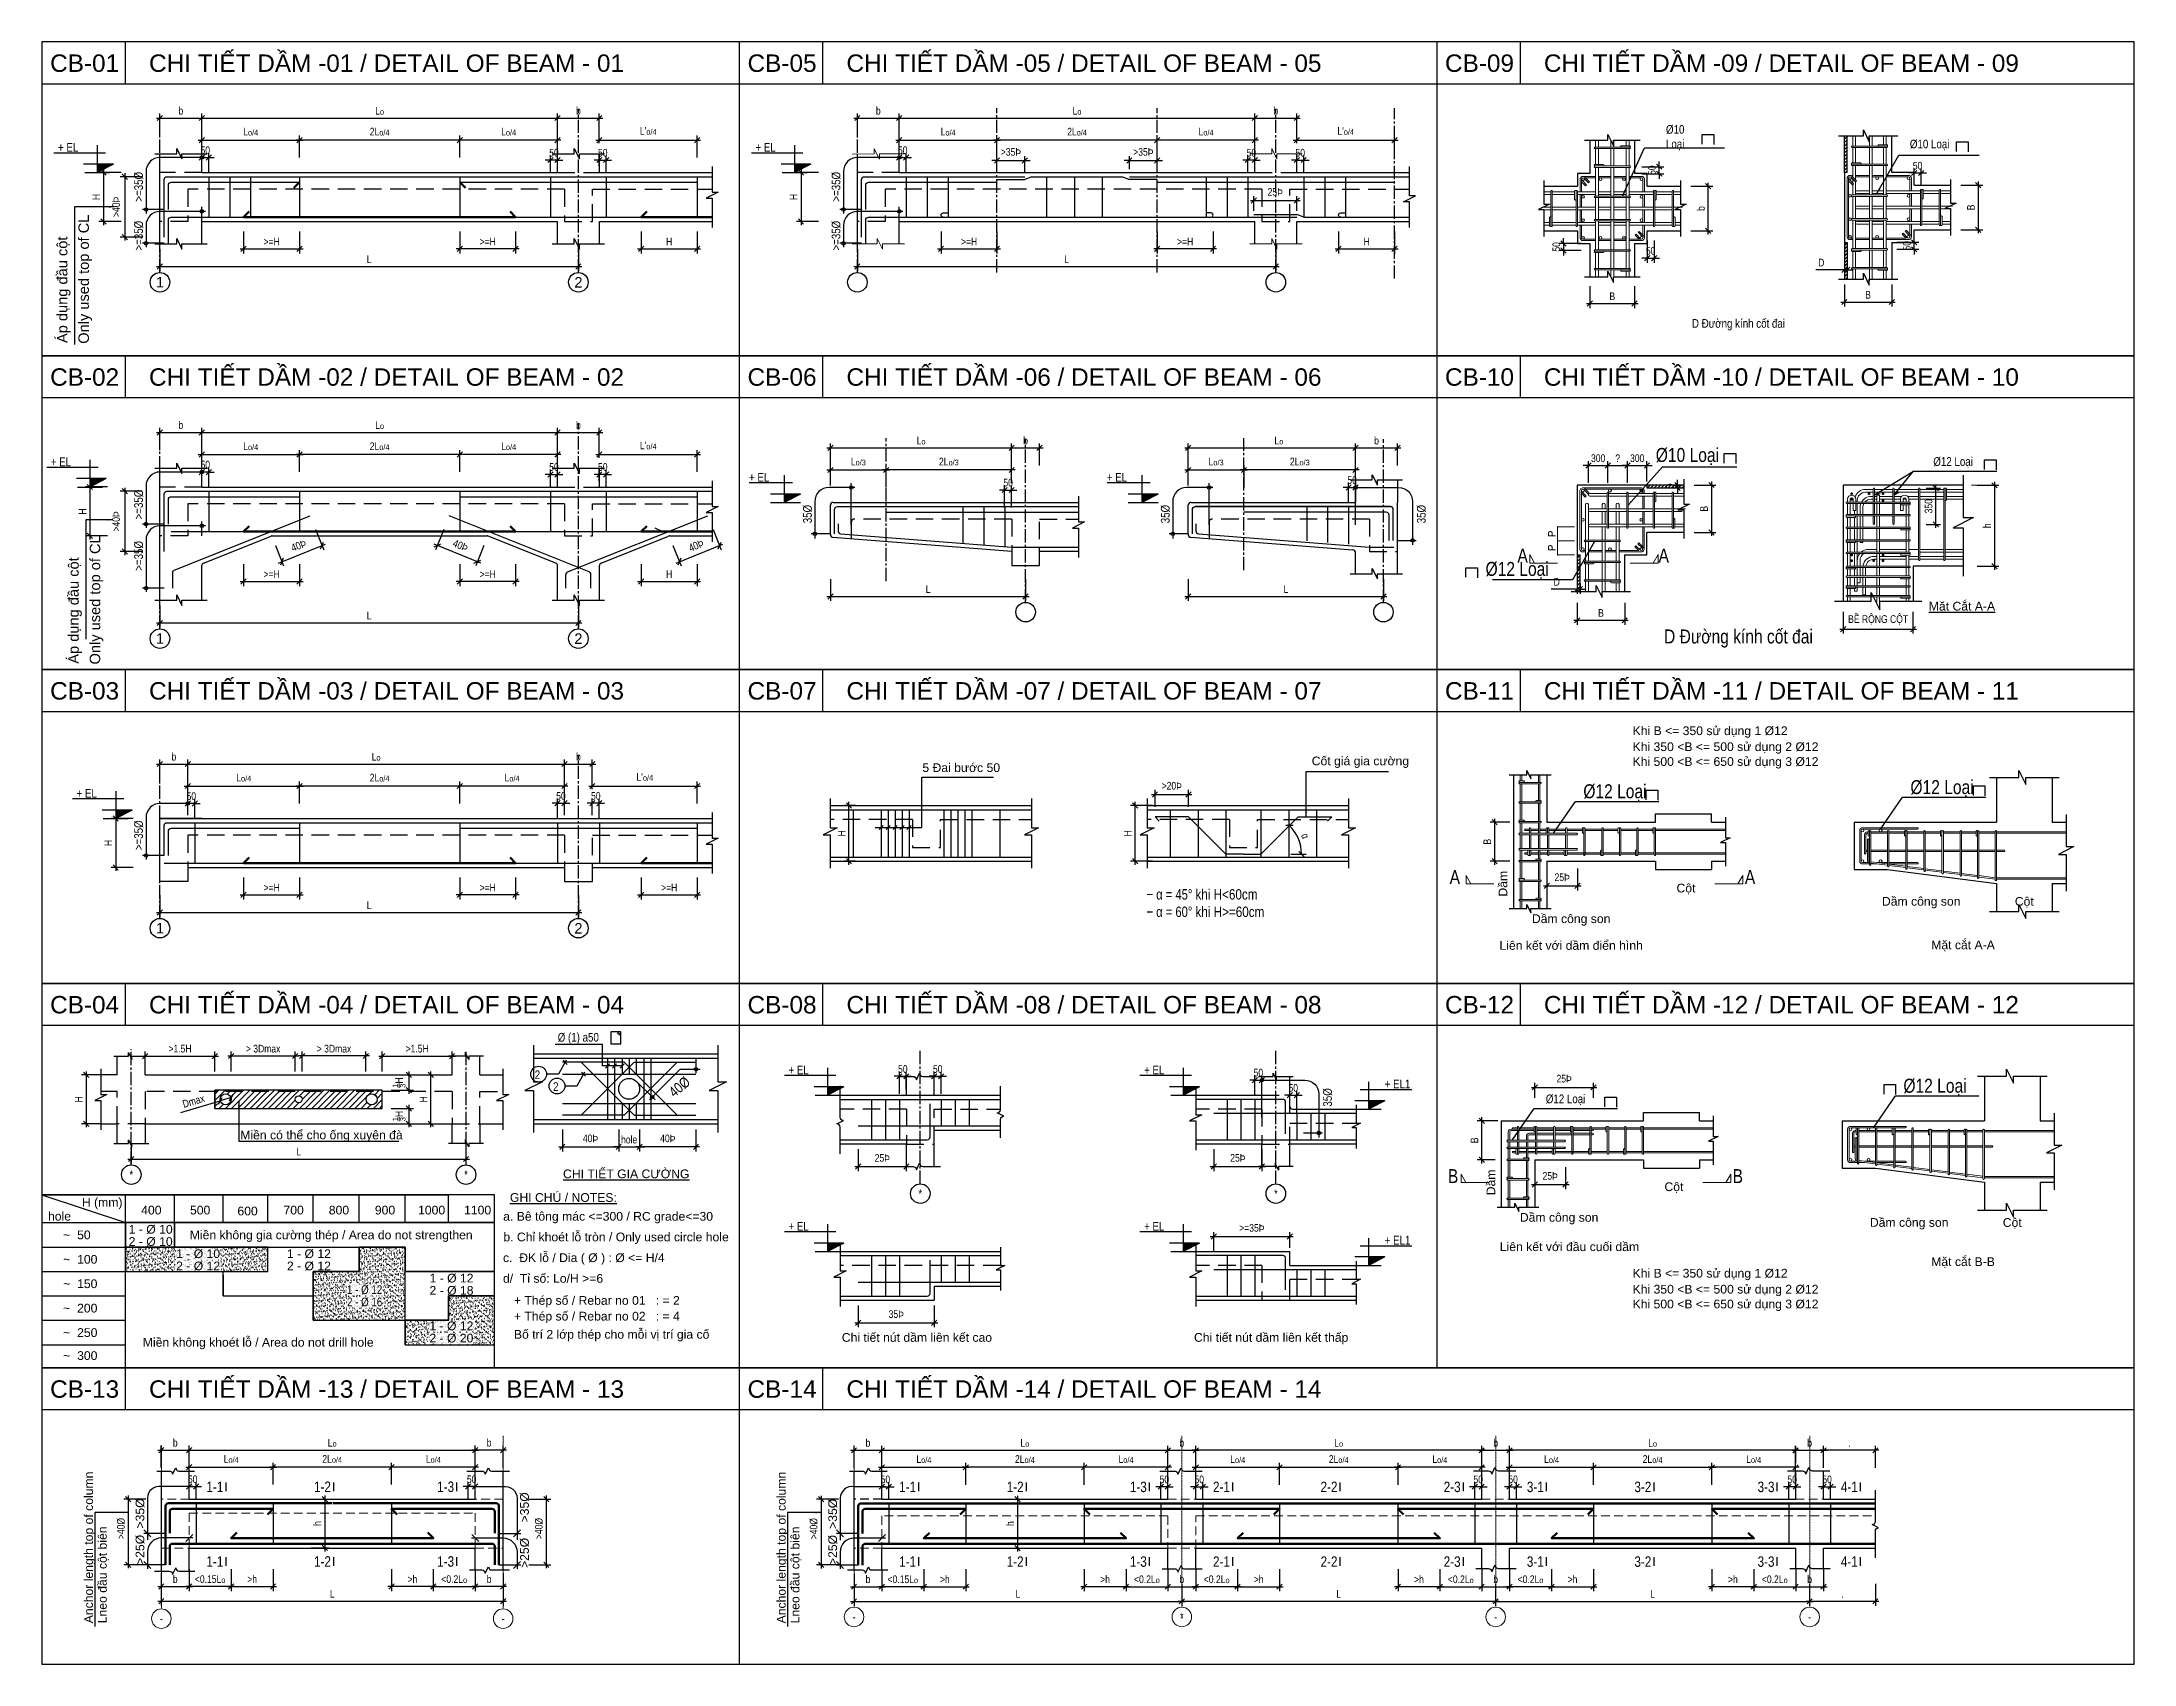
# Model space of a CAD drawing. Header units: millimetres. Extents: x -205508 to -110432, y 549193 to 571297.
# Drawn here: x -162392 to -147392, y 558925 to 570555 of the extents above; entities that cross this region are included whole.
import ezdxf
from ezdxf.enums import TextEntityAlignment as Align

# ---------------------------------------------------------------- set-up
doc = ezdxf.new("R2010")
doc.units = ezdxf.units.MM
doc.header["$LTSCALE"] = 25
doc.header["$MEASUREMENT"] = 0
doc.header["$PDSIZE"] = 50
for name, pattern in [('AUDIT_I_131119094342-0', [0]), ('CENTER', [2, 1.25, -0.25, 0.25, -0.25]), ('CENTER2', [28.575, 19.05, -3.175, 3.175, -3.175]), ('DASHDOT', [1, 0.5, -0.25, 0, -0.25]), ('DASHED2', [0.375, 0.25, -0.125])]:
    doc.linetypes.add(name, pattern=pattern)
for name, color, linetype in [('AC', 200, 'Continuous'), ('bigtext', 4, 'Continuous'), ('dai', 3, 'AUDIT_I_131119094342-0'), ('DAMPHU', 1, 'DASHED2'), ('EL', 40, 'Continuous'), ('GHICHU', 243, 'Continuous'), ('GRID', 8, 'CENTER'), ('khung', 6, 'Continuous'), ('kich thuoc', 251, 'Continuous'), ('NETTHAY', 2, 'Continuous'), ('textMAX', 4, 'Continuous'), ('TEXTMIN', 7, 'Continuous'), ('thep', 4, 'Continuous'), ('TRUC', 8, 'CENTER2')]:
    doc.layers.add(name, color=color, linetype=linetype)
for name, color, linetype, lineweight in [('DCE_MCZiCZac', 250, 'Continuous', 13), ('KICHTHUOC', 20, 'Continuous', 9), ('NTHUONG', 150, 'Continuous', 15), ('S-Beam-Hidden', 14, 'DASHED2', 5), ('S-Boundary', 2, 'Continuous', 30), ('S-DIM TICK', 5, 'Continuous', 30), ('S-Grid line', 146, 'DASHDOT', 20), ('S-hoops', 3, 'Continuous', 30), ('S-Notes', 7, 'Continuous', 20), ('S-Rebar-B', 4, 'Continuous', 50)]:
    doc.layers.add(name, color=color, linetype=linetype, lineweight=lineweight)
doc.styles.add('EL-Text', font='arial.ttf')
doc.styles.add('ENGLISH', font='ROMANS.shx')
doc.styles.add('roman', font='vnih____.shx', dxfattribs={"width": 0.8})
doc.styles.add('Simplex', font='arial.ttf', dxfattribs={"width": 0.8})
doc.styles.add('Simplex- GCC', font='arial.ttf', dxfattribs={"width": 0.8})
doc.styles.add('simplex1', font='simplex.shx', dxfattribs={"width": 0.8})
doc.styles.add('STYLE1', font='')
doc.styles.add('vnh100', font='', dxfattribs={"width": 0.8})
doc.styles.get('STYLE1').set_extended_font_data('VNI-Helve')
doc.styles.get('vnh100').set_extended_font_data('VNI-Helve')
doc.dimstyles.new('ISO-25', dxfattribs={"dimscale": 25, "dimtxt": 2.2, "dimasz": 1.5, "dimexe": 1.3, "dimexo": 1, "dimgap": 1, "dimtad": 1, "dimdec": 0, "dimtxsty": 'Simplex- GCC', "dimblk": 'OBLIQUE', "dimcen": 2.5, "dimdle": 1, "dimclrd": 8, "dimclre": 8, "dimclrt": 7, "dimadec": 0, "dimazin": 0, "dimtfac": 1, "dimtdec": 0, "dimtix": 1, "dimtmove": 0, "dimatfit": 3, "dimfxl": 5, "dimfxlon": 1, "dimarcsym": 0})

msp = doc.modelspace()

# ---------------------------------------------------------------- texts
at = {"layer": 'AC', "color": 7, "style": 'vnh100', "width": 0.8}
for s, p in [('>=35Þ', (-161666.8, 569409.5)), ('>=35Þ', (-156666.8, 569409.5)), ('>=35Þ', (-161666.8, 569058.9)), ('>=35Þ', (-156666.8, 569058.9)), ('>=35Þ', (-161666.8, 567131.4)), ('35Þ', (-156871.5, 567103.9)), ('35Þ', (-154306.4, 567103.9)), ('35Þ', (-152470.8, 567103.9)), ('>=35Þ', (-161666.8, 566763.3)), ('>=35Þ', (-161666.8, 564760.3)), ('35Þ', (-153143, 562921.8))]:
    msp.add_text(s, height=62.5, rotation=90, dxfattribs=at).set_placement(p)
at = {"layer": 'AC', "color": 3, "style": 'EL-Text'}
for p in [(-162054.2, 568390.6), (-161973.1, 566091.5)]:
    msp.add_text('Only used top of CL', height=75, rotation=90, dxfattribs=at).set_placement(p)
at = {"layer": 'AC', "color": 7}
for s, height, style, p in [('Áp dụng đầu cột', 75, 'EL-Text', (-162208.3, 568396)), ('Áp dụng đầu cột', 75, 'EL-Text', (-162127.1, 566096.9)), ('Anchor length top of column', 62.5, 'Simplex', (-162025.1, 559218)), ('Anchor length top of column', 62.5, 'Simplex', (-157059.1, 559217)), ('>35%%C', 62.5, 'Simplex', (-161656.8, 559897.2)), ('>35%%C', 62.5, 'Simplex', (-158900.2, 559940.9)), ('>35%%C', 62.5, 'Simplex', (-156690.8, 559894.7)), ('Lneo đầu cột biên', 62.5, 'Simplex', (-161926.3, 559218)), ('>25%%C', 62.5, 'Simplex', (-161656.8, 559636.1)), ('>25%%C', 62.5, 'Simplex', (-158900.2, 559614.4)), ('Lneo đầu cột biên', 62.5, 'Simplex', (-156960.3, 559217)), ('>25%%C', 62.5, 'Simplex', (-156690.8, 559635.1))]:
    msp.add_text(s, height=height, rotation=90, dxfattribs=dict(at, style=style)).set_placement(p)
at = {"layer": 'AC', "color": 7, "ltscale": 20, "style": 'vnh100'}
for s, p in [('%%uMaët Caét A-A', (-148625.9, 566510.6)), ('Coät', (-150604.5, 564483.4)), ('Daàm coâng son', (-151427.7, 564263.2)), ('Daàm coâng son', (-148918.1, 564388.1)), ('Coät', (-148179.1, 564388.1)), ('Lieân keát vôùi daàm ñieån hình', (-151427.7, 564082.2)), ('Maët caét A-A', (-148618.3, 564082.2)), ('Coät', (-150690.8, 562342.4)), ('Daàm coâng son', (-151514.1, 562122.1)), ('Daàm coâng son', (-149004.4, 562085.7)), ('Coät', (-148265.5, 562085.7)), ('Lieân keát vôùi ñaàu cuoái daàm ', (-151427.7, 561920.7)), ('Maët caét B-B', (-148618.3, 561811.7))]:
    msp.add_text(s, height=62.5, dxfattribs=at).set_placement(p, align=Align.MIDDLE)
for s, p in [('Khi B <= 350 söû duïng 1 Þ12', (-150987.4, 565616.5)), ('Khi 350 <B <= 500 söû duïng 2 Þ12', (-150987.4, 565502)), ('Khi 500 <B <= 650 söû duïng 3 Þ12', (-150987.4, 565395.6)), ('Khi B <= 350 söû duïng 1 Þ12', (-150987.4, 561727.4)), ('Khi 350 <B <= 500 söû duïng 2 Þ12', (-150987.4, 561612.9)), ('Khi 500 <B <= 650 söû duïng 3 Þ12', (-150987.4, 561506.6))]:
    msp.add_text(s, height=62.5, dxfattribs=at).set_placement(p, align=Align.MIDDLE_LEFT)
for p in [(-151920, 564519.5), (-152006.3, 562378.5)]:
    msp.add_text('Daàm', height=62.5, rotation=90, dxfattribs=at).set_placement(p, align=Align.MIDDLE)
at = {"layer": 'AC', "color": 7, "ltscale": 20, "insert": (-150681.8, 569868.6), "char_height": 62.5, "width": 1, "attachment_point": 5, "style": 'vnh100'}
msp.add_mtext('Þ10 Loaïi ', dxfattribs=at)
at = {"layer": 'AC', "color": 7, "ltscale": 20, "style": 'vnh100'}
for s, insert, char_height, attachment_point in [('Þ10 Loaïi ', (-148857.6, 569815.9), 62.5, 5), ('D Ñöôøng kính coát ñai', (-150228.3, 568527.2), 62.5, 5), ('Þ10 Loaïi ', (-150594.3, 567582.6), 100, 5), ('Þ12 Loaïi ', (-148689.5, 567539.6), 62.5, 5), ('A', (-151775.6, 566872.2), 100, 5), ('A', (-150763.8, 566872.2), 100, 5), ('Þ12 Loaïi ', (-151814.7, 566765.8), 100, 5), ('D Ñöôøng kính coát ñai', (-150228.3, 566277.2), 100, 5), ('Þ12 Loaïi ', (-151113.8, 565171.5), 100, 5), ('Þ12 Loaïi ', (-148768.6, 565201.5), 100, 5), ('A', (-152261.6, 564567.3), 100, 5), ('A', (-150145.2, 564567.3), 100, 5), ('{\\fSymbol|b0|i0|c2|p16;- a = 45° \\fVNI-Helve|b0|i0|c0|p2;khi H<60cm\\P\\fSymbol|b0|i0|c2|p16;- a = 60° \\fVNI-Helve|b0|i0|c0|p2;khi H>=60cm}', (-154471.7, 564380.5), 75, 4), ('Þ12 Loaïi ', (-148819.1, 563060.5), 100, 5), ('Þ12 Loaïi ', (-151467.8, 562970.5), 62.5, 5), ('B', (-152274.1, 562423.7), 100, 5), ('B', (-150233, 562423.7), 100, 5)]:
    msp.add_mtext(s, dxfattribs=dict(at, insert=insert, char_height=char_height, attachment_point=attachment_point))
at = {"layer": 'AC', "color": 7, "ltscale": 20, "insert": (-157819.6, 563062.9), "char_height": 75, "attachment_point": 5, "rotation": 40, "style": 'vnh100'}
msp.add_mtext('40Þ', dxfattribs=at)
at = {"layer": 'KICHTHUOC', "style": 'ENGLISH'}
for p in [(-151564.5, 567027.9), (-151564.5, 566927.9)]:
    msp.add_text('P', height=50, rotation=90, dxfattribs=at).set_placement(p, align=Align.MIDDLE)
at = {"layer": 'textMAX', "style": 'EL-Text'}
for s, p in [('CB-01', (-162332.3, 570339.8)), ('CB-05', (-157332.3, 570339.8)), ('CB-09', (-152332.3, 570339.8)), ('CB-02', (-162332.3, 568089.8)), ('CB-06', (-157332.3, 568089.8)), ('CB-10', (-152332.3, 568089.8)), ('CB-03', (-162332.3, 565839.8)), ('CB-07', (-157332.3, 565839.8)), ('CB-11', (-152332.3, 565839.8)), ('CB-04', (-162332.3, 563589.8)), ('CB-08', (-157332.3, 563589.8)), ('CB-12', (-152332.3, 563589.8)), ('CB-13', (-162332.3, 560834.5)), ('CB-14', (-157332.3, 560834.5))]:
    msp.add_text(s, height=125, dxfattribs=at).set_placement(p)
for s, p in [('1', (-161544.7, 568831.8)), ('2', (-158544.7, 568831.8)), ('1', (-161544.7, 566277.2)), ('2', (-158544.7, 566277.2)), ('1', (-161544.7, 564200.7)), ('2', (-158544.7, 564200.7))]:
    msp.add_text(s, height=75, dxfattribs=at).set_placement(p, align=Align.MIDDLE)
at = {"layer": 'TEXTMIN', "style": 'EL-Text'}
for s, p in [('CHI TIẾT DẦM -01 / DETAIL OF BEAM - 01', (-161623.1, 570339.8)), ('CHI TIẾT DẦM -05 / DETAIL OF BEAM - 05', (-156623.1, 570339.8)), ('CHI TIẾT DẦM -09 / DETAIL OF BEAM - 09', (-151623.1, 570339.8)), ('CHI TIẾT DẦM -02 / DETAIL OF BEAM - 02', (-161623.1, 568089.8)), ('CHI TIẾT DẦM -06 / DETAIL OF BEAM - 06', (-156623.1, 568089.8)), ('CHI TIẾT DẦM -10 / DETAIL OF BEAM - 10', (-151623.1, 568089.8)), ('CHI TIẾT DẦM -03 / DETAIL OF BEAM - 03', (-161623.1, 565839.8)), ('CHI TIẾT DẦM -07 / DETAIL OF BEAM - 07', (-156623.1, 565839.8)), ('CHI TIẾT DẦM -11 / DETAIL OF BEAM - 11', (-151623.1, 565839.8)), ('CHI TIẾT DẦM -04 / DETAIL OF BEAM - 04', (-161623.1, 563589.8)), ('CHI TIẾT DẦM -08 / DETAIL OF BEAM - 08', (-156623.1, 563589.8)), ('CHI TIẾT DẦM -12 / DETAIL OF BEAM - 12', (-151623.1, 563589.8)), ('CHI TIẾT DẦM -13 / DETAIL OF BEAM - 13', (-161623.1, 560834.5)), ('CHI TIẾT DẦM -14 / DETAIL OF BEAM - 14', (-156623.1, 560834.5))]:
    msp.add_text(s, height=125, dxfattribs=at).set_placement(p)
at = {"layer": 'TEXTMIN', "ltscale": 0.5, "style": 'vnh100', "width": 0.8}
for s, p in [('+ EL', (-162275.7, 569767.6)), ('+ EL', (-157275.7, 569767.6)), ('+ EL', (-162327.5, 567513)), ('+ EL', (-157321.9, 567402.6)), ('+ EL', (-154756.8, 567402.6)), ('+ EL', (-162142.9, 565136.5)), ('Þ (1) a50', (-158693.2, 563387.8)), ('2', (-158858, 563118.9)), ('+ EL', (-157038.9, 563153.1)), ('+ EL', (-154489.8, 563153.1)), ('+ EL1', (-152764.5, 563053.1)), ('2', (-158726.4, 563033.9)), ('+ EL', (-157039, 562033)), ('+ EL', (-154489.8, 562033)), ('+ EL1', (-152764.5, 561933))]:
    msp.add_text(s, height=62.5, dxfattribs=at).set_placement(p)
at = {"layer": 'TEXTMIN', "ltscale": 0.5}
for s, style, p in [('5 Ñai böôùc 50', 'STYLE1', (-156079, 565320.7)), ('Coát giaù gia cöôøng', 'STYLE1', (-153287.7, 565368.8)), ('Mieàn coù theå cho oáng xuyeân ñaø', 'STYLE1', (-160969.2, 562687.5)), ('%%UGHI CHÚ / NOTES:', 'EL-Text', (-159035.7, 562239)), ('a. Bê tông mác <=300 / RC grade<=30 ', 'EL-Text', (-159084.1, 562104.1)), ('Mieàn khoâng gia cöôøng theùp / Area do not strengthen', 'STYLE1', (-161330.9, 561970.8)), ('b. Chỉ khoét lỗ tròn / Only used circle hole', 'EL-Text', (-159082.9, 561956.1)), ('c.  ĐK lỗ / Dia ( %%C ) : %%C <= H/4', 'EL-Text', (-159085.7, 561807.3)), ('d/  Tỉ số: Lo/H >=6', 'EL-Text', (-159085.7, 561659)), ('+ Thép số / Rebar no 01   : = 2 ', 'EL-Text', (-159007.2, 561501.2)), ('+ Thép số / Rebar no 02   : = 4 ', 'EL-Text', (-159007.2, 561388.2)), ('Bố trí 2 lớp thép cho mỗi vị trí gia cố', 'EL-Text', (-159007.2, 561258)), ('Chi tieát nuùt daàm lieân keát cao', 'STYLE1', (-156656.5, 561235.9)), ('Chi tieát nuùt daàm lieân keát thaáp', 'STYLE1', (-154131.5, 561235.9)), ('Mieàn khoâng khoeùt loã / Area do not drill hole', 'STYLE1', (-161667.7, 561201.2))]:
    msp.add_text(s, height=62.5, dxfattribs=dict(at, style=style)).set_placement(p)
at = {"layer": 'TEXTMIN', "color": 2, "ltscale": 0.5, "style": 'STYLE1'}
msp.add_text('%%UCHI TIEÁT GIA CÖÔØNG', height=62.5, dxfattribs=at).set_placement((-158654.9, 562408.4))
at = {"layer": 'TEXTMIN', "color": 3, "ltscale": 0.5}
for s, style, p in [('H (mm)', 'EL-Text', (-162104.4, 562204.8)), ('400', 'EL-Text', (-161679.3, 562148.8)), ('500', 'EL-Text', (-161329.3, 562148.8)), ('600', 'EL-Text', (-160989.3, 562142)), ('700', 'EL-Text', (-160659.3, 562148.8)), ('800', 'EL-Text', (-160334.3, 562148.8)), ('900', 'EL-Text', (-160004.3, 562148.8)), ('1000', 'EL-Text', (-159694.3, 562148.8)), ('1100', 'EL-Text', (-159364.3, 562148.8)), ('hole', 'EL-Text', (-162347.3, 562104.8)), ('1 - Þ 10', 'STYLE1', (-161769, 562011.1)), ('~  50', 'EL-Text', (-162238.2, 561970.8)), ('2 - Þ 10', 'STYLE1', (-161769, 561923.2)), ('1 - Þ 10', 'STYLE1', (-161428.9, 561836.1)), ('1 - Þ 12', 'STYLE1', (-160634.5, 561836.1)), ('~  100', 'EL-Text', (-162238.2, 561795.8)), ('2 - Þ 12', 'STYLE1', (-161428.9, 561748.2)), ('2 - Þ 12', 'STYLE1', (-160634.5, 561748.2)), ('~  150', 'EL-Text', (-162238.2, 561620.8)), ('2 - Þ 18', 'STYLE1', (-159612.3, 561573.2)), ('1 - Þ 12', 'STYLE1', (-159612.3, 561661.1)), ('~  200', 'EL-Text', (-162238.2, 561445.8)), ('~  250', 'EL-Text', (-162238.2, 561270.8)), ('1 - Þ 12', 'STYLE1', (-159613.3, 561319.1)), ('~  300', 'EL-Text', (-162238.2, 561105.7)), ('2 - Þ 20', 'STYLE1', (-159613.3, 561231.2))]:
    msp.add_text(s, height=62.5, dxfattribs=dict(at, style=style)).set_placement(p)
at = {"layer": 'TEXTMIN', "color": 3, "ltscale": 0.5, "style": 'vnh100', "width": 0.8}
for s, p in [('1 - Þ 12', (-160203.6, 561578.3)), ('2 - Þ 16', (-160203.6, 561490.4))]:
    msp.add_text(s, height=62.5, dxfattribs=at).set_placement(p)
at = {"layer": 'TRUC', "color": 3, "linetype": 'DASHED2', "ltscale": 0.5, "style": 'roman', "width": 0.8}
for p in [(-161750.6, 562434), (-159350.6, 562434), (-156093.7, 562298.1), (-153544.7, 562298.1), (-154218.7, 559262.9)]:
    msp.add_text('*', height=62.5, dxfattribs=at).set_placement(p, align=Align.MIDDLE)

# ---------------------------------------------------------------- blocks, each defined once
blk = doc.blocks.new('_Oblique')
at = {"color": 4, "linetype": 'ByBlock', "lineweight": -2}
blk.add_line((-0.5, -0.5), (0.5, 0.5), dxfattribs=at)
blk = doc.blocks.new('*D494')
at = {"layer": 'Defpoints', "color": 0, "ltscale": 20, "transparency": 16777216}
for p in [(-161545, 569218), (-158545, 569188), (-158545, 568944)]:
    blk.add_point(p, dxfattribs=at)
at = {"layer": 'kich thuoc', "color": 8, "lineweight": -2, "ltscale": 20, "transparency": 16777216}
for p, q in [((-161545, 569069), (-161545, 568912)), ((-158545, 569069), (-158545, 568912)), ((-161570, 568944), (-158520, 568944))]:
    blk.add_line(p, q, dxfattribs=at)
at = {"layer": 'kich thuoc', "color": 8, "lineweight": -2, "ltscale": 20, "transparency": 16777216, "xscale": 37.5, "yscale": 37.5, "zscale": 37.5, "rotation": 180}
blk.add_blockref('_Oblique', (-161545, 568944), dxfattribs=at)
at = {"layer": 'kich thuoc', "color": 8, "lineweight": -2, "ltscale": 20, "transparency": 16777216, "xscale": 37.5, "yscale": 37.5, "zscale": 37.5}
blk.add_blockref('_Oblique', (-158545, 568944), dxfattribs=at)
at = {"layer": 'kich thuoc', "color": 7, "ltscale": 20, "transparency": 16777216, "insert": (-160045, 568997), "char_height": 55, "attachment_point": 5, "style": 'Simplex- GCC'}
blk.add_mtext('L', dxfattribs=at)
blk = doc.blocks.new('*D495')
at = {"layer": 'Defpoints', "color": 0, "ltscale": 20, "transparency": 16777216}
for p in [(-160544, 569851), (-160544, 569658), (-159395, 569658)]:
    blk.add_point(p, dxfattribs=at)
at = {"layer": 'kich thuoc', "color": 8, "lineweight": -2, "ltscale": 20, "transparency": 16777216}
for p, q in [((-159370, 569851), (-160569, 569851)), ((-160544, 569726), (-160544, 569884)), ((-159395, 569726), (-159395, 569884))]:
    blk.add_line(p, q, dxfattribs=at)
at = {"layer": 'kich thuoc', "color": 8, "lineweight": -2, "ltscale": 20, "transparency": 16777216, "xscale": 37.5, "yscale": 37.5, "zscale": 37.5, "rotation": 180}
blk.add_blockref('_Oblique', (-160544, 569851), dxfattribs=at)
at = {"layer": 'kich thuoc', "color": 8, "lineweight": -2, "ltscale": 20, "transparency": 16777216, "xscale": 37.5, "yscale": 37.5, "zscale": 37.5}
blk.add_blockref('_Oblique', (-159395, 569851), dxfattribs=at)
at = {"layer": 'kich thuoc', "color": 7, "ltscale": 20, "transparency": 16777216, "insert": (-159970, 569911), "char_height": 55, "attachment_point": 5, "style": 'Simplex- GCC'}
blk.add_mtext('2L{\\H0.75x;o/4}', dxfattribs=at)
blk = doc.blocks.new('*D496')
at = {"layer": 'Defpoints', "color": 0, "ltscale": 20, "transparency": 16777216}
for p in [(-160544, 569851), (-161245, 569686), (-160544, 569658)]:
    blk.add_point(p, dxfattribs=at)
at = {"layer": 'kich thuoc', "color": 8, "lineweight": -2, "ltscale": 20, "transparency": 16777216}
for p, q in [((-161270, 569851), (-160519, 569851)), ((-161245, 569726), (-161245, 569884)), ((-160544, 569726), (-160544, 569884))]:
    blk.add_line(p, q, dxfattribs=at)
at = {"layer": 'kich thuoc', "color": 8, "lineweight": -2, "ltscale": 20, "transparency": 16777216, "xscale": 37.5, "yscale": 37.5, "zscale": 37.5, "rotation": 180}
blk.add_blockref('_Oblique', (-161245, 569851), dxfattribs=at)
at = {"layer": 'kich thuoc', "color": 8, "lineweight": -2, "ltscale": 20, "transparency": 16777216, "xscale": 37.5, "yscale": 37.5, "zscale": 37.5}
blk.add_blockref('_Oblique', (-160544, 569851), dxfattribs=at)
at = {"layer": 'kich thuoc', "color": 7, "ltscale": 20, "transparency": 16777216, "insert": (-160894, 569911), "char_height": 55, "attachment_point": 5, "style": 'Simplex- GCC'}
blk.add_mtext('L{\\H0.75x;o/4}', dxfattribs=at)
blk = doc.blocks.new('*D497')
at = {"layer": 'Defpoints', "color": 0, "ltscale": 20, "transparency": 16777216}
for p in [(-159395, 569851), (-158695, 569731), (-159395, 569658)]:
    blk.add_point(p, dxfattribs=at)
at = {"layer": 'kich thuoc', "color": 8, "lineweight": -2, "ltscale": 20, "transparency": 16777216}
for p, q in [((-158670, 569851), (-159420, 569851)), ((-159395, 569726), (-159395, 569884)), ((-158695, 569756), (-158695, 569884))]:
    blk.add_line(p, q, dxfattribs=at)
at = {"layer": 'kich thuoc', "color": 8, "lineweight": -2, "ltscale": 20, "transparency": 16777216, "xscale": 37.5, "yscale": 37.5, "zscale": 37.5, "rotation": 180}
blk.add_blockref('_Oblique', (-159395, 569851), dxfattribs=at)
at = {"layer": 'kich thuoc', "color": 8, "lineweight": -2, "ltscale": 20, "transparency": 16777216, "xscale": 37.5, "yscale": 37.5, "zscale": 37.5}
blk.add_blockref('_Oblique', (-158695, 569851), dxfattribs=at)
at = {"layer": 'kich thuoc', "color": 7, "ltscale": 20, "transparency": 16777216, "insert": (-159045, 569911), "char_height": 55, "attachment_point": 5, "style": 'Simplex- GCC'}
blk.add_mtext('L{\\H0.75x;o/4}', dxfattribs=at)
blk = doc.blocks.new('*D498')
at = {"layer": 'DCE_MCZiCZac', "color": 8, "lineweight": -2, "ltscale": 20, "transparency": 16777216}
for p, q in [((-161270, 570009), (-158670, 570009)), ((-161245, 569884), (-161245, 570041)), ((-158695, 569884), (-158695, 570041))]:
    blk.add_line(p, q, dxfattribs=at)
at = {"layer": 'Defpoints', "color": 0, "ltscale": 20, "transparency": 16777216}
for p in [(-158695, 570009), (-161245, 569753), (-158695, 569753)]:
    blk.add_point(p, dxfattribs=at)
at = {"layer": 'DCE_MCZiCZac', "color": 8, "lineweight": -2, "ltscale": 20, "transparency": 16777216, "xscale": 37.5, "yscale": 37.5, "zscale": 37.5, "rotation": 180}
blk.add_blockref('_Oblique', (-161245, 570009), dxfattribs=at)
at = {"layer": 'DCE_MCZiCZac', "color": 8, "lineweight": -2, "ltscale": 20, "transparency": 16777216, "xscale": 37.5, "yscale": 37.5, "zscale": 37.5}
blk.add_blockref('_Oblique', (-158695, 570009), dxfattribs=at)
at = {"layer": 'DCE_MCZiCZac', "color": 7, "ltscale": 20, "transparency": 16777216, "insert": (-159970, 570061), "char_height": 55, "attachment_point": 5, "style": 'Simplex- GCC'}
blk.add_mtext('L{\\H0.75x;o}', dxfattribs=at)
blk = doc.blocks.new('*D499')
at = {"layer": 'DCE_MCZiCZac', "color": 8, "lineweight": -2, "ltscale": 20, "transparency": 16777216}
for p, q in [((-161570, 570009), (-161220, 570009)), ((-161545, 569884), (-161545, 570041)), ((-161245, 569884), (-161245, 570041))]:
    blk.add_line(p, q, dxfattribs=at)
at = {"layer": 'Defpoints', "color": 0, "ltscale": 20, "transparency": 16777216}
for p in [(-161245, 570009), (-161545, 569832), (-161245, 569832)]:
    blk.add_point(p, dxfattribs=at)
at = {"layer": 'DCE_MCZiCZac', "color": 8, "lineweight": -2, "ltscale": 20, "transparency": 16777216, "xscale": 37.5, "yscale": 37.5, "zscale": 37.5, "rotation": 180}
blk.add_blockref('_Oblique', (-161545, 570009), dxfattribs=at)
at = {"layer": 'DCE_MCZiCZac', "color": 8, "lineweight": -2, "ltscale": 20, "transparency": 16777216, "xscale": 37.5, "yscale": 37.5, "zscale": 37.5}
blk.add_blockref('_Oblique', (-161245, 570009), dxfattribs=at)
at = {"layer": 'DCE_MCZiCZac', "color": 7, "ltscale": 20, "transparency": 16777216, "insert": (-161395, 570061), "char_height": 55, "attachment_point": 5, "style": 'Simplex- GCC'}
blk.add_mtext('b', dxfattribs=at)
blk = doc.blocks.new('*D500')
at = {"layer": 'DCE_MCZiCZac', "color": 8, "lineweight": -2, "ltscale": 20, "transparency": 16777216}
for p, q in [((-158720, 570009), (-158370, 570009)), ((-158695, 569918), (-158695, 570041)), ((-158395, 569884), (-158395, 570041))]:
    blk.add_line(p, q, dxfattribs=at)
at = {"layer": 'Defpoints', "color": 0, "ltscale": 20, "transparency": 16777216}
for p in [(-158395, 570009), (-158695, 569893), (-158395, 569717)]:
    blk.add_point(p, dxfattribs=at)
at = {"layer": 'DCE_MCZiCZac', "color": 8, "lineweight": -2, "ltscale": 20, "transparency": 16777216, "xscale": 37.5, "yscale": 37.5, "zscale": 37.5, "rotation": 180}
blk.add_blockref('_Oblique', (-158695, 570009), dxfattribs=at)
at = {"layer": 'DCE_MCZiCZac', "color": 8, "lineweight": -2, "ltscale": 20, "transparency": 16777216, "xscale": 37.5, "yscale": 37.5, "zscale": 37.5}
blk.add_blockref('_Oblique', (-158395, 570009), dxfattribs=at)
at = {"layer": 'DCE_MCZiCZac', "color": 7, "ltscale": 20, "transparency": 16777216, "insert": (-158545, 570061), "char_height": 55, "attachment_point": 5, "style": 'Simplex- GCC'}
blk.add_mtext('b', dxfattribs=at)
blk = doc.blocks.new('*D501')
at = {"layer": 'DCE_MCZiCZac', "color": 8, "lineweight": -2, "ltscale": 20, "transparency": 16777216}
for p, q in [((-161824, 569618), (-161982, 569618)), ((-161949, 569643), (-161949, 569242)), ((-161824, 569267), (-161982, 569267))]:
    blk.add_line(p, q, dxfattribs=at)
at = {"layer": 'Defpoints', "color": 0, "ltscale": 20, "transparency": 16777216}
for p in [(-161696, 569618), (-161949, 569267), (-161696, 569267)]:
    blk.add_point(p, dxfattribs=at)
at = {"layer": 'DCE_MCZiCZac', "color": 8, "lineweight": -2, "ltscale": 20, "transparency": 16777216, "xscale": 37.5, "yscale": 37.5, "zscale": 37.5}
for p, rotation in [((-161949, 569618), 90), ((-161949, 569267), 270)]:
    blk.add_blockref('_Oblique', p, dxfattribs=dict(at, rotation=rotation))
at = {"layer": 'DCE_MCZiCZac', "color": 7, "ltscale": 20, "transparency": 16777216, "insert": (-162002, 569443), "char_height": 55, "attachment_point": 5, "rotation": 90, "style": 'Simplex- GCC'}
blk.add_mtext('H', dxfattribs=at)
blk = doc.blocks.new('*D502')
at = {"layer": 'DCE_MCZiCZac', "color": 8, "lineweight": -2, "ltscale": 20, "transparency": 16777216}
for p, q in [((-160945, 569196), (-160945, 569038)), ((-160544, 569196), (-160544, 569038)), ((-160970, 569071), (-160519, 569071))]:
    blk.add_line(p, q, dxfattribs=at)
at = {"layer": 'Defpoints', "color": 0, "ltscale": 20, "transparency": 16777216}
for p in [(-160945, 569298), (-160544, 569268), (-160544, 569071)]:
    blk.add_point(p, dxfattribs=at)
at = {"layer": 'DCE_MCZiCZac', "color": 8, "lineweight": -2, "ltscale": 20, "transparency": 16777216, "xscale": 37.5, "yscale": 37.5, "zscale": 37.5, "rotation": 180}
blk.add_blockref('_Oblique', (-160945, 569071), dxfattribs=at)
at = {"layer": 'DCE_MCZiCZac', "color": 8, "lineweight": -2, "ltscale": 20, "transparency": 16777216, "xscale": 37.5, "yscale": 37.5, "zscale": 37.5}
blk.add_blockref('_Oblique', (-160544, 569071), dxfattribs=at)
at = {"layer": 'DCE_MCZiCZac', "color": 7, "ltscale": 20, "transparency": 16777216, "insert": (-160744, 569123), "char_height": 55, "attachment_point": 5, "style": 'Simplex- GCC'}
blk.add_mtext('>=H', dxfattribs=at)
blk = doc.blocks.new('*D503')
at = {"layer": 'Defpoints', "color": 0, "ltscale": 20, "transparency": 16777216}
for p in [(-157694, 569851), (-158395, 569803), (-157694, 569658)]:
    blk.add_point(p, dxfattribs=at)
at = {"layer": 'kich thuoc', "color": 8, "lineweight": -2, "ltscale": 20, "transparency": 16777216}
for p, q in [((-158420, 569851), (-157669, 569851)), ((-158395, 569828), (-158395, 569884)), ((-157694, 569726), (-157694, 569884))]:
    blk.add_line(p, q, dxfattribs=at)
at = {"layer": 'kich thuoc', "color": 8, "lineweight": -2, "ltscale": 20, "transparency": 16777216, "xscale": 37.5, "yscale": 37.5, "zscale": 37.5, "rotation": 180}
blk.add_blockref('_Oblique', (-158395, 569851), dxfattribs=at)
at = {"layer": 'kich thuoc', "color": 8, "lineweight": -2, "ltscale": 20, "transparency": 16777216, "xscale": 37.5, "yscale": 37.5, "zscale": 37.5}
blk.add_blockref('_Oblique', (-157694, 569851), dxfattribs=at)
at = {"layer": 'kich thuoc', "color": 7, "ltscale": 20, "transparency": 16777216, "insert": (-158044, 569916), "char_height": 55, "attachment_point": 5, "style": 'Simplex- GCC'}
blk.add_mtext("L'{\\H0.75x;o/4}", dxfattribs=at)
blk = doc.blocks.new('*D504')
at = {"layer": 'DCE_MCZiCZac', "color": 8, "lineweight": -2, "ltscale": 20, "transparency": 16777216}
for p, q in [((-159395, 569196), (-159395, 569038)), ((-158995, 569196), (-158995, 569038)), ((-158970, 569071), (-159420, 569071))]:
    blk.add_line(p, q, dxfattribs=at)
at = {"layer": 'Defpoints', "color": 0, "ltscale": 20, "transparency": 16777216}
for p in [(-159395, 569268), (-158995, 569298), (-159395, 569071)]:
    blk.add_point(p, dxfattribs=at)
at = {"layer": 'DCE_MCZiCZac', "color": 8, "lineweight": -2, "ltscale": 20, "transparency": 16777216, "xscale": 37.5, "yscale": 37.5, "zscale": 37.5, "rotation": 180}
blk.add_blockref('_Oblique', (-159395, 569071), dxfattribs=at)
at = {"layer": 'DCE_MCZiCZac', "color": 8, "lineweight": -2, "ltscale": 20, "transparency": 16777216, "xscale": 37.5, "yscale": 37.5, "zscale": 37.5}
blk.add_blockref('_Oblique', (-158995, 569071), dxfattribs=at)
at = {"layer": 'DCE_MCZiCZac', "color": 7, "ltscale": 20, "transparency": 16777216, "insert": (-159195, 569123), "char_height": 55, "attachment_point": 5, "style": 'Simplex- GCC'}
blk.add_mtext('>=H', dxfattribs=at)
blk = doc.blocks.new('*D505')
at = {"layer": 'DCE_MCZiCZac', "color": 8, "lineweight": -2, "ltscale": 20, "transparency": 16777216}
for p, q in [((-158095, 569196), (-158095, 569038)), ((-157694, 569196), (-157694, 569038)), ((-158120, 569071), (-157669, 569071))]:
    blk.add_line(p, q, dxfattribs=at)
at = {"layer": 'Defpoints', "color": 0, "ltscale": 20, "transparency": 16777216}
for p in [(-158095, 569298), (-157694, 569268), (-157694, 569071)]:
    blk.add_point(p, dxfattribs=at)
at = {"layer": 'DCE_MCZiCZac', "color": 8, "lineweight": -2, "ltscale": 20, "transparency": 16777216, "xscale": 37.5, "yscale": 37.5, "zscale": 37.5, "rotation": 180}
blk.add_blockref('_Oblique', (-158095, 569071), dxfattribs=at)
at = {"layer": 'DCE_MCZiCZac', "color": 8, "lineweight": -2, "ltscale": 20, "transparency": 16777216, "xscale": 37.5, "yscale": 37.5, "zscale": 37.5}
blk.add_blockref('_Oblique', (-157694, 569071), dxfattribs=at)
at = {"layer": 'DCE_MCZiCZac', "color": 7, "ltscale": 20, "transparency": 16777216, "insert": (-157894, 569123), "char_height": 55, "attachment_point": 5, "style": 'Simplex- GCC'}
blk.add_mtext('H', dxfattribs=at)
blk = doc.blocks.new('*D506')
at = {"layer": 'DCE_MCZiCZac', "color": 8, "lineweight": -2, "ltscale": 20, "transparency": 16777216}
for p, q in [((-160945, 566811), (-160945, 566654)), ((-160544, 566811), (-160544, 566654)), ((-160970, 566686), (-160519, 566686))]:
    blk.add_line(p, q, dxfattribs=at)
at = {"layer": 'Defpoints', "color": 0, "ltscale": 20, "transparency": 16777216}
for p in [(-160945, 566967), (-160544, 566937), (-160544, 566686)]:
    blk.add_point(p, dxfattribs=at)
at = {"layer": 'DCE_MCZiCZac', "color": 8, "lineweight": -2, "ltscale": 20, "transparency": 16777216, "xscale": 37.5, "yscale": 37.5, "zscale": 37.5, "rotation": 180}
blk.add_blockref('_Oblique', (-160945, 566686), dxfattribs=at)
at = {"layer": 'DCE_MCZiCZac', "color": 8, "lineweight": -2, "ltscale": 20, "transparency": 16777216, "xscale": 37.5, "yscale": 37.5, "zscale": 37.5}
blk.add_blockref('_Oblique', (-160544, 566686), dxfattribs=at)
at = {"layer": 'DCE_MCZiCZac', "color": 7, "ltscale": 20, "transparency": 16777216, "insert": (-160744, 566739), "char_height": 55, "attachment_point": 5, "style": 'Simplex- GCC'}
blk.add_mtext('>=H', dxfattribs=at)
blk = doc.blocks.new('*D507')
at = {"layer": 'DCE_MCZiCZac', "color": 8, "lineweight": -2, "ltscale": 20, "transparency": 16777216}
for p, q in [((-161270, 567754), (-158670, 567754)), ((-161245, 567629), (-161245, 567787)), ((-158695, 567629), (-158695, 567787))]:
    blk.add_line(p, q, dxfattribs=at)
at = {"layer": 'Defpoints', "color": 0, "ltscale": 20, "transparency": 16777216}
for p in [(-158695, 567754), (-161245, 567498), (-158695, 567498)]:
    blk.add_point(p, dxfattribs=at)
at = {"layer": 'DCE_MCZiCZac', "color": 8, "lineweight": -2, "ltscale": 20, "transparency": 16777216, "xscale": 37.5, "yscale": 37.5, "zscale": 37.5, "rotation": 180}
blk.add_blockref('_Oblique', (-161245, 567754), dxfattribs=at)
at = {"layer": 'DCE_MCZiCZac', "color": 8, "lineweight": -2, "ltscale": 20, "transparency": 16777216, "xscale": 37.5, "yscale": 37.5, "zscale": 37.5}
blk.add_blockref('_Oblique', (-158695, 567754), dxfattribs=at)
at = {"layer": 'DCE_MCZiCZac', "color": 7, "ltscale": 20, "transparency": 16777216, "insert": (-159970, 567807), "char_height": 55, "attachment_point": 5, "style": 'Simplex- GCC'}
blk.add_mtext('L{\\H0.75x;o}', dxfattribs=at)
blk = doc.blocks.new('*D508')
at = {"layer": 'Defpoints', "color": 0, "ltscale": 20, "transparency": 16777216}
for p in [(-160544, 567597), (-161245, 567431), (-160544, 567403)]:
    blk.add_point(p, dxfattribs=at)
at = {"layer": 'kich thuoc', "color": 8, "lineweight": -2, "ltscale": 20, "transparency": 16777216}
for p, q in [((-161245, 567472), (-161245, 567629)), ((-160544, 567472), (-160544, 567629)), ((-161270, 567597), (-160519, 567597))]:
    blk.add_line(p, q, dxfattribs=at)
at = {"layer": 'kich thuoc', "color": 8, "lineweight": -2, "ltscale": 20, "transparency": 16777216, "xscale": 37.5, "yscale": 37.5, "zscale": 37.5, "rotation": 180}
blk.add_blockref('_Oblique', (-161245, 567597), dxfattribs=at)
at = {"layer": 'kich thuoc', "color": 8, "lineweight": -2, "ltscale": 20, "transparency": 16777216, "xscale": 37.5, "yscale": 37.5, "zscale": 37.5}
blk.add_blockref('_Oblique', (-160544, 567597), dxfattribs=at)
at = {"layer": 'kich thuoc', "color": 7, "ltscale": 20, "transparency": 16777216, "insert": (-160894, 567656), "char_height": 55, "attachment_point": 5, "style": 'Simplex- GCC'}
blk.add_mtext('L{\\H0.75x;o/4}', dxfattribs=at)
blk = doc.blocks.new('*D509')
at = {"layer": 'Defpoints', "color": 0, "ltscale": 20, "transparency": 16777216}
for p in [(-161545, 566964), (-158545, 566534), (-158545, 566389)]:
    blk.add_point(p, dxfattribs=at)
at = {"layer": 'kich thuoc', "color": 8, "lineweight": -2, "ltscale": 20, "transparency": 16777216}
for p, q in [((-161545, 566514), (-161545, 566357)), ((-158545, 566509), (-158545, 566357)), ((-161570, 566389), (-158520, 566389))]:
    blk.add_line(p, q, dxfattribs=at)
at = {"layer": 'kich thuoc', "color": 8, "lineweight": -2, "ltscale": 20, "transparency": 16777216, "xscale": 37.5, "yscale": 37.5, "zscale": 37.5, "rotation": 180}
blk.add_blockref('_Oblique', (-161545, 566389), dxfattribs=at)
at = {"layer": 'kich thuoc', "color": 8, "lineweight": -2, "ltscale": 20, "transparency": 16777216, "xscale": 37.5, "yscale": 37.5, "zscale": 37.5}
blk.add_blockref('_Oblique', (-158545, 566389), dxfattribs=at)
at = {"layer": 'kich thuoc', "color": 7, "ltscale": 20, "transparency": 16777216, "insert": (-160045, 566442), "char_height": 55, "attachment_point": 5, "style": 'Simplex- GCC'}
blk.add_mtext('L', dxfattribs=at)
blk = doc.blocks.new('*D510')
at = {"layer": 'DCE_MCZiCZac', "color": 8, "lineweight": -2, "ltscale": 20, "transparency": 16777216}
for p, q in [((-161922, 567364), (-162079, 567364)), ((-162047, 567389), (-162047, 566988)), ((-161922, 567013), (-162079, 567013))]:
    blk.add_line(p, q, dxfattribs=at)
at = {"layer": 'Defpoints', "color": 0, "ltscale": 20, "transparency": 16777216}
for p in [(-161696, 567364), (-162047, 567013), (-161696, 567013)]:
    blk.add_point(p, dxfattribs=at)
at = {"layer": 'DCE_MCZiCZac', "color": 8, "lineweight": -2, "ltscale": 20, "transparency": 16777216, "xscale": 37.5, "yscale": 37.5, "zscale": 37.5}
for p, rotation in [((-162047, 567364), 90), ((-162047, 567013), 270)]:
    blk.add_blockref('_Oblique', p, dxfattribs=dict(at, rotation=rotation))
at = {"layer": 'DCE_MCZiCZac', "color": 7, "ltscale": 20, "transparency": 16777216, "insert": (-162099, 567188), "char_height": 55, "attachment_point": 5, "rotation": 90, "style": 'Simplex- GCC'}
blk.add_mtext('H', dxfattribs=at)
blk = doc.blocks.new('*D511')
at = {"layer": 'DCE_MCZiCZac', "color": 8, "lineweight": -2, "ltscale": 20, "transparency": 16777216}
for p, q in [((-161570, 567754), (-161220, 567754)), ((-161545, 567629), (-161545, 567787)), ((-161245, 567629), (-161245, 567787))]:
    blk.add_line(p, q, dxfattribs=at)
at = {"layer": 'Defpoints', "color": 0, "ltscale": 20, "transparency": 16777216}
for p in [(-161245, 567754), (-161545, 567577), (-161245, 567577)]:
    blk.add_point(p, dxfattribs=at)
at = {"layer": 'DCE_MCZiCZac', "color": 8, "lineweight": -2, "ltscale": 20, "transparency": 16777216, "xscale": 37.5, "yscale": 37.5, "zscale": 37.5, "rotation": 180}
blk.add_blockref('_Oblique', (-161545, 567754), dxfattribs=at)
at = {"layer": 'DCE_MCZiCZac', "color": 8, "lineweight": -2, "ltscale": 20, "transparency": 16777216, "xscale": 37.5, "yscale": 37.5, "zscale": 37.5}
blk.add_blockref('_Oblique', (-161245, 567754), dxfattribs=at)
at = {"layer": 'DCE_MCZiCZac', "color": 7, "ltscale": 20, "transparency": 16777216, "insert": (-161395, 567807), "char_height": 55, "attachment_point": 5, "style": 'Simplex- GCC'}
blk.add_mtext('b', dxfattribs=at)
blk = doc.blocks.new('*D448')
at = {"layer": 'DCE_MCZiCZac', "color": 8, "lineweight": -2, "ltscale": 20, "transparency": 16777216}
for p, q in [((-159395, 566811), (-159395, 566654)), ((-158995, 566811), (-158995, 566654)), ((-158970, 566686), (-159420, 566686))]:
    blk.add_line(p, q, dxfattribs=at)
at = {"layer": 'Defpoints', "color": 0, "ltscale": 20, "transparency": 16777216}
for p in [(-159395, 566937), (-158995, 566967), (-159395, 566686)]:
    blk.add_point(p, dxfattribs=at)
at = {"layer": 'DCE_MCZiCZac', "color": 8, "lineweight": -2, "ltscale": 20, "transparency": 16777216, "xscale": 37.5, "yscale": 37.5, "zscale": 37.5, "rotation": 180}
blk.add_blockref('_Oblique', (-159395, 566686), dxfattribs=at)
at = {"layer": 'DCE_MCZiCZac', "color": 8, "lineweight": -2, "ltscale": 20, "transparency": 16777216, "xscale": 37.5, "yscale": 37.5, "zscale": 37.5}
blk.add_blockref('_Oblique', (-158995, 566686), dxfattribs=at)
at = {"layer": 'DCE_MCZiCZac', "color": 7, "ltscale": 20, "transparency": 16777216, "insert": (-159195, 566739), "char_height": 55, "attachment_point": 5, "style": 'Simplex- GCC'}
blk.add_mtext('>=H', dxfattribs=at)
blk = doc.blocks.new('*D449')
at = {"layer": 'Defpoints', "color": 0, "ltscale": 20, "transparency": 16777216}
for p in [(-158395, 567548), (-157694, 567597), (-157694, 567403)]:
    blk.add_point(p, dxfattribs=at)
at = {"layer": 'kich thuoc', "color": 8, "lineweight": -2, "ltscale": 20, "transparency": 16777216}
for p, q in [((-158395, 567573), (-158395, 567629)), ((-157694, 567472), (-157694, 567629)), ((-158420, 567597), (-157669, 567597))]:
    blk.add_line(p, q, dxfattribs=at)
at = {"layer": 'kich thuoc', "color": 8, "lineweight": -2, "ltscale": 20, "transparency": 16777216, "xscale": 37.5, "yscale": 37.5, "zscale": 37.5, "rotation": 180}
blk.add_blockref('_Oblique', (-158395, 567597), dxfattribs=at)
at = {"layer": 'kich thuoc', "color": 8, "lineweight": -2, "ltscale": 20, "transparency": 16777216, "xscale": 37.5, "yscale": 37.5, "zscale": 37.5}
blk.add_blockref('_Oblique', (-157694, 567597), dxfattribs=at)
at = {"layer": 'kich thuoc', "color": 7, "ltscale": 20, "transparency": 16777216, "insert": (-158044, 567661), "char_height": 55, "attachment_point": 5, "style": 'Simplex- GCC'}
blk.add_mtext("L'{\\H0.75x;o/4}", dxfattribs=at)
blk = doc.blocks.new('*D450')
at = {"layer": 'DCE_MCZiCZac', "color": 8, "lineweight": -2, "ltscale": 20, "transparency": 16777216}
for p, q in [((-158720, 567754), (-158370, 567754)), ((-158695, 567664), (-158695, 567787)), ((-158395, 567629), (-158395, 567787))]:
    blk.add_line(p, q, dxfattribs=at)
at = {"layer": 'Defpoints', "color": 0, "ltscale": 20, "transparency": 16777216}
for p in [(-158395, 567754), (-158695, 567639), (-158395, 567462)]:
    blk.add_point(p, dxfattribs=at)
at = {"layer": 'DCE_MCZiCZac', "color": 8, "lineweight": -2, "ltscale": 20, "transparency": 16777216, "xscale": 37.5, "yscale": 37.5, "zscale": 37.5, "rotation": 180}
blk.add_blockref('_Oblique', (-158695, 567754), dxfattribs=at)
at = {"layer": 'DCE_MCZiCZac', "color": 8, "lineweight": -2, "ltscale": 20, "transparency": 16777216, "xscale": 37.5, "yscale": 37.5, "zscale": 37.5}
blk.add_blockref('_Oblique', (-158395, 567754), dxfattribs=at)
at = {"layer": 'DCE_MCZiCZac', "color": 7, "ltscale": 20, "transparency": 16777216, "insert": (-158545, 567807), "char_height": 55, "attachment_point": 5, "style": 'Simplex- GCC'}
blk.add_mtext('b', dxfattribs=at)
blk = doc.blocks.new('*D451')
at = {"layer": 'Defpoints', "color": 0, "ltscale": 20, "transparency": 16777216}
for p in [(-159395, 567597), (-158695, 567476), (-159395, 567403)]:
    blk.add_point(p, dxfattribs=at)
at = {"layer": 'kich thuoc', "color": 8, "lineweight": -2, "ltscale": 20, "transparency": 16777216}
for p, q in [((-159395, 567472), (-159395, 567629)), ((-158695, 567501), (-158695, 567629)), ((-158670, 567597), (-159420, 567597))]:
    blk.add_line(p, q, dxfattribs=at)
at = {"layer": 'kich thuoc', "color": 8, "lineweight": -2, "ltscale": 20, "transparency": 16777216, "xscale": 37.5, "yscale": 37.5, "zscale": 37.5, "rotation": 180}
blk.add_blockref('_Oblique', (-159395, 567597), dxfattribs=at)
at = {"layer": 'kich thuoc', "color": 8, "lineweight": -2, "ltscale": 20, "transparency": 16777216, "xscale": 37.5, "yscale": 37.5, "zscale": 37.5}
blk.add_blockref('_Oblique', (-158695, 567597), dxfattribs=at)
at = {"layer": 'kich thuoc', "color": 7, "ltscale": 20, "transparency": 16777216, "insert": (-159045, 567656), "char_height": 55, "attachment_point": 5, "style": 'Simplex- GCC'}
blk.add_mtext('L{\\H0.75x;o/4}', dxfattribs=at)
blk = doc.blocks.new('*D452')
at = {"layer": 'Defpoints', "color": 0, "ltscale": 20, "transparency": 16777216}
for p in [(-160544, 567597), (-160544, 567403), (-159395, 567403)]:
    blk.add_point(p, dxfattribs=at)
at = {"layer": 'kich thuoc', "color": 8, "lineweight": -2, "ltscale": 20, "transparency": 16777216}
for p, q in [((-160544, 567472), (-160544, 567629)), ((-159395, 567472), (-159395, 567629)), ((-159370, 567597), (-160569, 567597))]:
    blk.add_line(p, q, dxfattribs=at)
at = {"layer": 'kich thuoc', "color": 8, "lineweight": -2, "ltscale": 20, "transparency": 16777216, "xscale": 37.5, "yscale": 37.5, "zscale": 37.5, "rotation": 180}
blk.add_blockref('_Oblique', (-160544, 567597), dxfattribs=at)
at = {"layer": 'kich thuoc', "color": 8, "lineweight": -2, "ltscale": 20, "transparency": 16777216, "xscale": 37.5, "yscale": 37.5, "zscale": 37.5}
blk.add_blockref('_Oblique', (-159395, 567597), dxfattribs=at)
at = {"layer": 'kich thuoc', "color": 7, "ltscale": 20, "transparency": 16777216, "insert": (-159970, 567656), "char_height": 55, "attachment_point": 5, "style": 'Simplex- GCC'}
blk.add_mtext('2L{\\H0.75x;o/4}', dxfattribs=at)
blk = doc.blocks.new('*D453')
at = {"layer": 'DCE_MCZiCZac', "color": 8, "lineweight": -2, "ltscale": 20, "transparency": 16777216}
for p, q in [((-160429, 567060), (-160371, 566914)), ((-160717, 566945), (-160659, 566799)), ((-160694, 566819), (-160359, 566953))]:
    blk.add_line(p, q, dxfattribs=at)
at = {"layer": 'Defpoints', "color": 0, "ltscale": 20, "transparency": 16777216}
for p in [(-160468, 567157), (-160745, 567014), (-160383, 566944)]:
    blk.add_point(p, dxfattribs=at)
at = {"layer": 'DCE_MCZiCZac', "color": 8, "lineweight": -2, "ltscale": 20, "transparency": 16777216, "xscale": 37.5, "yscale": 37.5, "zscale": 37.5}
for p, rotation in [((-160671, 566829), 201.8014094863518), ((-160383, 566944), 21.80140948635181)]:
    blk.add_blockref('_Oblique', p, dxfattribs=dict(at, rotation=rotation))
at = {"layer": 'DCE_MCZiCZac', "color": 7, "ltscale": 20, "transparency": 16777216, "insert": (-160550, 566944), "char_height": 55, "attachment_point": 5, "rotation": 21.8014, "style": 'Simplex- GCC'}
blk.add_mtext('40Þ', dxfattribs=at)
blk = doc.blocks.new('*D454')
at = {"layer": 'DCE_MCZiCZac', "color": 8, "lineweight": -2, "ltscale": 20, "transparency": 16777216}
for p, q in [((-159510, 567060), (-159569, 566914)), ((-159245, 566819), (-159580, 566953)), ((-159222, 566945), (-159281, 566799))]:
    blk.add_line(p, q, dxfattribs=at)
at = {"layer": 'Defpoints', "color": 0, "ltscale": 20, "transparency": 16777216}
for p in [(-159472, 567157), (-159195, 567014), (-159557, 566944)]:
    blk.add_point(p, dxfattribs=at)
at = {"layer": 'DCE_MCZiCZac', "color": 8, "lineweight": -2, "ltscale": 20, "transparency": 16777216, "xscale": 37.5, "yscale": 37.5, "zscale": 37.5}
for p, rotation in [((-159557, 566944), 158.1985905136482), ((-159269, 566829), 338.1985905136482)]:
    blk.add_blockref('_Oblique', p, dxfattribs=dict(at, rotation=rotation))
at = {"layer": 'DCE_MCZiCZac', "color": 7, "ltscale": 20, "transparency": 16777216, "insert": (-159390, 566944), "char_height": 55, "attachment_point": 5, "rotation": 338.1986, "style": 'Simplex- GCC'}
blk.add_mtext('40Þ', dxfattribs=at)
blk = doc.blocks.new('*D455')
at = {"layer": 'DCE_MCZiCZac', "color": 8, "lineweight": -2, "ltscale": 20, "transparency": 16777216}
for p, q in [((-157579, 567060), (-157521, 566914)), ((-157867, 566945), (-157809, 566799)), ((-157844, 566819), (-157509, 566953))]:
    blk.add_line(p, q, dxfattribs=at)
at = {"layer": 'Defpoints', "color": 0, "ltscale": 20, "transparency": 16777216}
for p in [(-157618, 567157), (-157895, 567014), (-157533, 566944)]:
    blk.add_point(p, dxfattribs=at)
at = {"layer": 'DCE_MCZiCZac', "color": 8, "lineweight": -2, "ltscale": 20, "transparency": 16777216, "xscale": 37.5, "yscale": 37.5, "zscale": 37.5}
for p, rotation in [((-157821, 566829), 201.8014094863518), ((-157533, 566944), 21.80140948635181)]:
    blk.add_blockref('_Oblique', p, dxfattribs=dict(at, rotation=rotation))
at = {"layer": 'DCE_MCZiCZac', "color": 7, "ltscale": 20, "transparency": 16777216, "insert": (-157700, 566944), "char_height": 55, "attachment_point": 5, "rotation": 21.8014, "style": 'Simplex- GCC'}
blk.add_mtext('40Þ', dxfattribs=at)
blk = doc.blocks.new('*D456')
at = {"layer": 'DCE_MCZiCZac', "color": 8, "lineweight": -2, "ltscale": 20, "transparency": 16777216}
for p, q in [((-158095, 566811), (-158095, 566654)), ((-157694, 566811), (-157694, 566654)), ((-158120, 566686), (-157669, 566686))]:
    blk.add_line(p, q, dxfattribs=at)
at = {"layer": 'Defpoints', "color": 0, "ltscale": 20, "transparency": 16777216}
for p in [(-158095, 566967), (-157694, 566937), (-157694, 566686)]:
    blk.add_point(p, dxfattribs=at)
at = {"layer": 'DCE_MCZiCZac', "color": 8, "lineweight": -2, "ltscale": 20, "transparency": 16777216, "xscale": 37.5, "yscale": 37.5, "zscale": 37.5, "rotation": 180}
blk.add_blockref('_Oblique', (-158095, 566686), dxfattribs=at)
at = {"layer": 'DCE_MCZiCZac', "color": 8, "lineweight": -2, "ltscale": 20, "transparency": 16777216, "xscale": 37.5, "yscale": 37.5, "zscale": 37.5}
blk.add_blockref('_Oblique', (-157694, 566686), dxfattribs=at)
at = {"layer": 'DCE_MCZiCZac', "color": 7, "ltscale": 20, "transparency": 16777216, "insert": (-157894, 566739), "char_height": 55, "attachment_point": 5, "style": 'Simplex- GCC'}
blk.add_mtext('H', dxfattribs=at)
blk = doc.blocks.new('*D457')
at = {"layer": 'Defpoints', "color": 0, "ltscale": 20, "transparency": 16777216}
for p in [(-161545, 564487), (-158545, 564557), (-158545, 564313)]:
    blk.add_point(p, dxfattribs=at)
at = {"layer": 'kich thuoc', "color": 8, "lineweight": -2, "ltscale": 20, "transparency": 16777216}
for p, q in [((-161570, 564313), (-158520, 564313)), ((-161545, 564438), (-161545, 564280)), ((-158545, 564438), (-158545, 564280))]:
    blk.add_line(p, q, dxfattribs=at)
at = {"layer": 'kich thuoc', "color": 8, "lineweight": -2, "ltscale": 20, "transparency": 16777216, "xscale": 37.5, "yscale": 37.5, "zscale": 37.5, "rotation": 180}
blk.add_blockref('_Oblique', (-161545, 564313), dxfattribs=at)
at = {"layer": 'kich thuoc', "color": 8, "lineweight": -2, "ltscale": 20, "transparency": 16777216, "xscale": 37.5, "yscale": 37.5, "zscale": 37.5}
blk.add_blockref('_Oblique', (-158545, 564313), dxfattribs=at)
at = {"layer": 'kich thuoc', "color": 7, "ltscale": 20, "transparency": 16777216, "insert": (-160045, 564365), "char_height": 55, "attachment_point": 5, "style": 'Simplex- GCC'}
blk.add_mtext('L', dxfattribs=at)
blk = doc.blocks.new('*D458')
at = {"layer": 'Defpoints', "color": 0, "ltscale": 20, "transparency": 16777216}
for p in [(-160544, 565220), (-161345, 564987), (-160544, 565027)]:
    blk.add_point(p, dxfattribs=at)
at = {"layer": 'kich thuoc', "color": 8, "lineweight": -2, "ltscale": 20, "transparency": 16777216}
for p, q in [((-161370, 565220), (-160519, 565220)), ((-161345, 565095), (-161345, 565253)), ((-160544, 565095), (-160544, 565253))]:
    blk.add_line(p, q, dxfattribs=at)
at = {"layer": 'kich thuoc', "color": 8, "lineweight": -2, "ltscale": 20, "transparency": 16777216, "xscale": 37.5, "yscale": 37.5, "zscale": 37.5, "rotation": 180}
blk.add_blockref('_Oblique', (-161345, 565220), dxfattribs=at)
at = {"layer": 'kich thuoc', "color": 8, "lineweight": -2, "ltscale": 20, "transparency": 16777216, "xscale": 37.5, "yscale": 37.5, "zscale": 37.5}
blk.add_blockref('_Oblique', (-160544, 565220), dxfattribs=at)
at = {"layer": 'kich thuoc', "color": 7, "ltscale": 20, "transparency": 16777216, "insert": (-160944, 565280), "char_height": 55, "attachment_point": 5, "style": 'Simplex- GCC'}
blk.add_mtext('L{\\H0.75x;o/4}', dxfattribs=at)
blk = doc.blocks.new('*D459')
at = {"layer": 'DCE_MCZiCZac', "color": 8, "lineweight": -2, "ltscale": 20, "transparency": 16777216}
for p, q in [((-161370, 565378), (-158620, 565378)), ((-161345, 565253), (-161345, 565410)), ((-158645, 565253), (-158645, 565410))]:
    blk.add_line(p, q, dxfattribs=at)
at = {"layer": 'Defpoints', "color": 0, "ltscale": 20, "transparency": 16777216}
for p in [(-158645, 565378), (-161345, 565122), (-158645, 564987)]:
    blk.add_point(p, dxfattribs=at)
at = {"layer": 'DCE_MCZiCZac', "color": 8, "lineweight": -2, "ltscale": 20, "transparency": 16777216, "xscale": 37.5, "yscale": 37.5, "zscale": 37.5, "rotation": 180}
blk.add_blockref('_Oblique', (-161345, 565378), dxfattribs=at)
at = {"layer": 'DCE_MCZiCZac', "color": 8, "lineweight": -2, "ltscale": 20, "transparency": 16777216, "xscale": 37.5, "yscale": 37.5, "zscale": 37.5}
blk.add_blockref('_Oblique', (-158645, 565378), dxfattribs=at)
at = {"layer": 'DCE_MCZiCZac', "color": 7, "ltscale": 20, "transparency": 16777216, "insert": (-159995, 565430), "char_height": 55, "attachment_point": 5, "style": 'Simplex- GCC'}
blk.add_mtext('L{\\H0.75x;o}', dxfattribs=at)
blk = doc.blocks.new('*D460')
at = {"layer": 'DCE_MCZiCZac', "color": 8, "lineweight": -2, "ltscale": 20, "transparency": 16777216}
for p, q in [((-160945, 564565), (-160945, 564407)), ((-160544, 564565), (-160544, 564407)), ((-160970, 564440), (-160519, 564440))]:
    blk.add_line(p, q, dxfattribs=at)
at = {"layer": 'Defpoints', "color": 0, "ltscale": 20, "transparency": 16777216}
for p in [(-160945, 564667), (-160544, 564637), (-160544, 564440)]:
    blk.add_point(p, dxfattribs=at)
at = {"layer": 'DCE_MCZiCZac', "color": 8, "lineweight": -2, "ltscale": 20, "transparency": 16777216, "xscale": 37.5, "yscale": 37.5, "zscale": 37.5, "rotation": 180}
blk.add_blockref('_Oblique', (-160945, 564440), dxfattribs=at)
at = {"layer": 'DCE_MCZiCZac', "color": 8, "lineweight": -2, "ltscale": 20, "transparency": 16777216, "xscale": 37.5, "yscale": 37.5, "zscale": 37.5}
blk.add_blockref('_Oblique', (-160544, 564440), dxfattribs=at)
at = {"layer": 'DCE_MCZiCZac', "color": 7, "ltscale": 20, "transparency": 16777216, "insert": (-160744, 564492), "char_height": 55, "attachment_point": 5, "style": 'Simplex- GCC'}
blk.add_mtext('>=H', dxfattribs=at)
blk = doc.blocks.new('*D461')
at = {"layer": 'DCE_MCZiCZac', "color": 8, "lineweight": -2, "ltscale": 20, "transparency": 16777216}
for p, q in [((-161570, 565378), (-161320, 565378)), ((-161545, 565253), (-161545, 565410)), ((-161345, 565253), (-161345, 565410))]:
    blk.add_line(p, q, dxfattribs=at)
at = {"layer": 'Defpoints', "color": 0, "ltscale": 20, "transparency": 16777216}
for p in [(-161345, 565378), (-161545, 565201), (-161345, 565201)]:
    blk.add_point(p, dxfattribs=at)
at = {"layer": 'DCE_MCZiCZac', "color": 8, "lineweight": -2, "ltscale": 20, "transparency": 16777216, "xscale": 37.5, "yscale": 37.5, "zscale": 37.5, "rotation": 180}
blk.add_blockref('_Oblique', (-161545, 565378), dxfattribs=at)
at = {"layer": 'DCE_MCZiCZac', "color": 8, "lineweight": -2, "ltscale": 20, "transparency": 16777216, "xscale": 37.5, "yscale": 37.5, "zscale": 37.5}
blk.add_blockref('_Oblique', (-161345, 565378), dxfattribs=at)
at = {"layer": 'DCE_MCZiCZac', "color": 7, "ltscale": 20, "transparency": 16777216, "insert": (-161445, 565430), "char_height": 55, "attachment_point": 5, "style": 'Simplex- GCC'}
blk.add_mtext('b', dxfattribs=at)
blk = doc.blocks.new('*D462')
at = {"layer": 'DCE_MCZiCZac', "color": 8, "lineweight": -2, "ltscale": 20, "transparency": 16777216}
for p, q in [((-161737, 564987), (-161895, 564987)), ((-161862, 565012), (-161862, 564611)), ((-161737, 564636), (-161895, 564636))]:
    blk.add_line(p, q, dxfattribs=at)
at = {"layer": 'Defpoints', "color": 0, "ltscale": 20, "transparency": 16777216}
for p in [(-161696, 564987), (-161862, 564636), (-161696, 564636)]:
    blk.add_point(p, dxfattribs=at)
at = {"layer": 'DCE_MCZiCZac', "color": 8, "lineweight": -2, "ltscale": 20, "transparency": 16777216, "xscale": 37.5, "yscale": 37.5, "zscale": 37.5}
for p, rotation in [((-161862, 564987), 90), ((-161862, 564636), 270)]:
    blk.add_blockref('_Oblique', p, dxfattribs=dict(at, rotation=rotation))
at = {"layer": 'DCE_MCZiCZac', "color": 7, "ltscale": 20, "transparency": 16777216, "insert": (-161915, 564812), "char_height": 55, "attachment_point": 5, "rotation": 90, "style": 'Simplex- GCC'}
blk.add_mtext('H', dxfattribs=at)
blk = doc.blocks.new('*D463')
at = {"layer": 'DCE_MCZiCZac', "color": 8, "lineweight": -2, "ltscale": 20, "transparency": 16777216}
for p, q in [((-158670, 565378), (-158420, 565378)), ((-158645, 565287), (-158645, 565410)), ((-158445, 565253), (-158445, 565410))]:
    blk.add_line(p, q, dxfattribs=at)
at = {"layer": 'Defpoints', "color": 0, "ltscale": 20, "transparency": 16777216}
for p in [(-158445, 565378), (-158645, 565262), (-158445, 564987)]:
    blk.add_point(p, dxfattribs=at)
at = {"layer": 'DCE_MCZiCZac', "color": 8, "lineweight": -2, "ltscale": 20, "transparency": 16777216, "xscale": 37.5, "yscale": 37.5, "zscale": 37.5, "rotation": 180}
blk.add_blockref('_Oblique', (-158645, 565378), dxfattribs=at)
at = {"layer": 'DCE_MCZiCZac', "color": 8, "lineweight": -2, "ltscale": 20, "transparency": 16777216, "xscale": 37.5, "yscale": 37.5, "zscale": 37.5}
blk.add_blockref('_Oblique', (-158445, 565378), dxfattribs=at)
at = {"layer": 'DCE_MCZiCZac', "color": 7, "ltscale": 20, "transparency": 16777216, "insert": (-158545, 565430), "char_height": 55, "attachment_point": 5, "style": 'Simplex- GCC'}
blk.add_mtext('b', dxfattribs=at)
blk = doc.blocks.new('*D464')
at = {"layer": 'Defpoints', "color": 0, "ltscale": 20, "transparency": 16777216}
for p in [(-160544, 565220), (-160544, 565027), (-159395, 565027)]:
    blk.add_point(p, dxfattribs=at)
at = {"layer": 'kich thuoc', "color": 8, "lineweight": -2, "ltscale": 20, "transparency": 16777216}
for p, q in [((-159370, 565220), (-160569, 565220)), ((-160544, 565095), (-160544, 565253)), ((-159395, 565095), (-159395, 565253))]:
    blk.add_line(p, q, dxfattribs=at)
at = {"layer": 'kich thuoc', "color": 8, "lineweight": -2, "ltscale": 20, "transparency": 16777216, "xscale": 37.5, "yscale": 37.5, "zscale": 37.5, "rotation": 180}
blk.add_blockref('_Oblique', (-160544, 565220), dxfattribs=at)
at = {"layer": 'kich thuoc', "color": 8, "lineweight": -2, "ltscale": 20, "transparency": 16777216, "xscale": 37.5, "yscale": 37.5, "zscale": 37.5}
blk.add_blockref('_Oblique', (-159395, 565220), dxfattribs=at)
at = {"layer": 'kich thuoc', "color": 7, "ltscale": 20, "transparency": 16777216, "insert": (-159970, 565280), "char_height": 55, "attachment_point": 5, "style": 'Simplex- GCC'}
blk.add_mtext('2L{\\H0.75x;o/4}', dxfattribs=at)
blk = doc.blocks.new('*D465')
at = {"layer": 'Defpoints', "color": 0, "ltscale": 20, "transparency": 16777216}
for p in [(-159395, 565220), (-159395, 565027), (-158645, 564987)]:
    blk.add_point(p, dxfattribs=at)
at = {"layer": 'kich thuoc', "color": 8, "lineweight": -2, "ltscale": 20, "transparency": 16777216}
for p, q in [((-158620, 565220), (-159420, 565220)), ((-159395, 565095), (-159395, 565253)), ((-158645, 565095), (-158645, 565253))]:
    blk.add_line(p, q, dxfattribs=at)
at = {"layer": 'kich thuoc', "color": 8, "lineweight": -2, "ltscale": 20, "transparency": 16777216, "xscale": 37.5, "yscale": 37.5, "zscale": 37.5, "rotation": 180}
blk.add_blockref('_Oblique', (-159395, 565220), dxfattribs=at)
at = {"layer": 'kich thuoc', "color": 8, "lineweight": -2, "ltscale": 20, "transparency": 16777216, "xscale": 37.5, "yscale": 37.5, "zscale": 37.5}
blk.add_blockref('_Oblique', (-158645, 565220), dxfattribs=at)
at = {"layer": 'kich thuoc', "color": 7, "ltscale": 20, "transparency": 16777216, "insert": (-159020, 565280), "char_height": 55, "attachment_point": 5, "style": 'Simplex- GCC'}
blk.add_mtext('L{\\H0.75x;o/4}', dxfattribs=at)
blk = doc.blocks.new('*D466')
at = {"layer": 'DCE_MCZiCZac', "color": 8, "lineweight": -2, "ltscale": 20, "transparency": 16777216}
for p, q in [((-159395, 564565), (-159395, 564407)), ((-158995, 564565), (-158995, 564407)), ((-158970, 564440), (-159420, 564440))]:
    blk.add_line(p, q, dxfattribs=at)
at = {"layer": 'Defpoints', "color": 0, "ltscale": 20, "transparency": 16777216}
for p in [(-159395, 564637), (-158995, 564667), (-159395, 564440)]:
    blk.add_point(p, dxfattribs=at)
at = {"layer": 'DCE_MCZiCZac', "color": 8, "lineweight": -2, "ltscale": 20, "transparency": 16777216, "xscale": 37.5, "yscale": 37.5, "zscale": 37.5, "rotation": 180}
blk.add_blockref('_Oblique', (-159395, 564440), dxfattribs=at)
at = {"layer": 'DCE_MCZiCZac', "color": 8, "lineweight": -2, "ltscale": 20, "transparency": 16777216, "xscale": 37.5, "yscale": 37.5, "zscale": 37.5}
blk.add_blockref('_Oblique', (-158995, 564440), dxfattribs=at)
at = {"layer": 'DCE_MCZiCZac', "color": 7, "ltscale": 20, "transparency": 16777216, "insert": (-159195, 564492), "char_height": 55, "attachment_point": 5, "style": 'Simplex- GCC'}
blk.add_mtext('>=H', dxfattribs=at)
blk = doc.blocks.new('*D467')
at = {"layer": 'Defpoints', "color": 0, "ltscale": 20, "transparency": 16777216}
for p in [(-157694, 565220), (-158445, 565172), (-157694, 565027)]:
    blk.add_point(p, dxfattribs=at)
at = {"layer": 'kich thuoc', "color": 8, "lineweight": -2, "ltscale": 20, "transparency": 16777216}
for p, q in [((-158470, 565220), (-157669, 565220)), ((-158445, 565197), (-158445, 565253)), ((-157694, 565095), (-157694, 565253))]:
    blk.add_line(p, q, dxfattribs=at)
at = {"layer": 'kich thuoc', "color": 8, "lineweight": -2, "ltscale": 20, "transparency": 16777216, "xscale": 37.5, "yscale": 37.5, "zscale": 37.5, "rotation": 180}
blk.add_blockref('_Oblique', (-158445, 565220), dxfattribs=at)
at = {"layer": 'kich thuoc', "color": 8, "lineweight": -2, "ltscale": 20, "transparency": 16777216, "xscale": 37.5, "yscale": 37.5, "zscale": 37.5}
blk.add_blockref('_Oblique', (-157694, 565220), dxfattribs=at)
at = {"layer": 'kich thuoc', "color": 7, "ltscale": 20, "transparency": 16777216, "insert": (-158069, 565285), "char_height": 55, "attachment_point": 5, "style": 'Simplex- GCC'}
blk.add_mtext("L'{\\H0.75x;o/4}", dxfattribs=at)
blk = doc.blocks.new('*D468')
at = {"layer": 'DCE_MCZiCZac', "color": 8, "lineweight": -2, "ltscale": 20, "transparency": 16777216}
for p, q in [((-158095, 564565), (-158095, 564407)), ((-157694, 564565), (-157694, 564407)), ((-158120, 564440), (-157669, 564440))]:
    blk.add_line(p, q, dxfattribs=at)
at = {"layer": 'Defpoints', "color": 0, "ltscale": 20, "transparency": 16777216}
for p in [(-158095, 564667), (-157694, 564637), (-157694, 564440)]:
    blk.add_point(p, dxfattribs=at)
at = {"layer": 'DCE_MCZiCZac', "color": 8, "lineweight": -2, "ltscale": 20, "transparency": 16777216, "xscale": 37.5, "yscale": 37.5, "zscale": 37.5, "rotation": 180}
blk.add_blockref('_Oblique', (-158095, 564440), dxfattribs=at)
at = {"layer": 'DCE_MCZiCZac', "color": 8, "lineweight": -2, "ltscale": 20, "transparency": 16777216, "xscale": 37.5, "yscale": 37.5, "zscale": 37.5}
blk.add_blockref('_Oblique', (-157694, 564440), dxfattribs=at)
at = {"layer": 'DCE_MCZiCZac', "color": 7, "ltscale": 20, "transparency": 16777216, "insert": (-157894, 564492), "char_height": 55, "attachment_point": 5, "style": 'Simplex- GCC'}
blk.add_mtext('>=H', dxfattribs=at)
blk = doc.blocks.new('*D469')
at = {"layer": 'DCE_MCZiCZac', "color": 8, "lineweight": -2, "ltscale": 20, "transparency": 16777216}
for p, q in [((-161245, 569726), (-161282, 569726)), ((-161245, 569643), (-161245, 569758)), ((-161245, 569726), (-161195, 569726)), ((-161195, 569613), (-161195, 569758)), ((-161195, 569726), (-161157, 569726))]:
    blk.add_line(p, q, dxfattribs=at)
at = {"layer": 'Defpoints', "color": 0, "ltscale": 20, "transparency": 16777216}
for p in [(-161195, 569726), (-161245, 569618), (-161195, 569588)]:
    blk.add_point(p, dxfattribs=at)
at = {"layer": 'DCE_MCZiCZac', "color": 8, "lineweight": -2, "ltscale": 20, "transparency": 16777216, "xscale": 37.5, "yscale": 37.5, "zscale": 37.5}
blk.add_blockref('_Oblique', (-161245, 569726), dxfattribs=at)
at = {"layer": 'DCE_MCZiCZac', "color": 8, "lineweight": -2, "ltscale": 20, "transparency": 16777216, "xscale": 37.5, "yscale": 37.5, "zscale": 37.5, "rotation": 180}
blk.add_blockref('_Oblique', (-161195, 569726), dxfattribs=at)
at = {"layer": 'DCE_MCZiCZac', "color": 7, "ltscale": 20, "transparency": 16777216, "insert": (-161220, 569778), "char_height": 55, "attachment_point": 5, "style": 'Simplex- GCC'}
blk.add_mtext('50', dxfattribs=at)
blk = doc.blocks.new('*D470')
at = {"layer": 'DCE_MCZiCZac', "color": 8, "lineweight": -2, "ltscale": 20, "transparency": 16777216}
for p, q in [((-158745, 569708), (-158782, 569708)), ((-158745, 569613), (-158745, 569740)), ((-158695, 569708), (-158745, 569708)), ((-158695, 569664), (-158695, 569740)), ((-158695, 569708), (-158657, 569708))]:
    blk.add_line(p, q, dxfattribs=at)
at = {"layer": 'Defpoints', "color": 0, "ltscale": 20, "transparency": 16777216}
for p in [(-158745, 569708), (-158745, 569588), (-158695, 569639)]:
    blk.add_point(p, dxfattribs=at)
at = {"layer": 'DCE_MCZiCZac', "color": 8, "lineweight": -2, "ltscale": 20, "transparency": 16777216, "xscale": 37.5, "yscale": 37.5, "zscale": 37.5}
blk.add_blockref('_Oblique', (-158745, 569708), dxfattribs=at)
at = {"layer": 'DCE_MCZiCZac', "color": 8, "lineweight": -2, "ltscale": 20, "transparency": 16777216, "xscale": 37.5, "yscale": 37.5, "zscale": 37.5, "rotation": 180}
blk.add_blockref('_Oblique', (-158695, 569708), dxfattribs=at)
at = {"layer": 'DCE_MCZiCZac', "color": 7, "ltscale": 20, "transparency": 16777216, "insert": (-158720, 569760), "char_height": 55, "attachment_point": 5, "style": 'Simplex- GCC'}
blk.add_mtext('50', dxfattribs=at)
blk = doc.blocks.new('*D471')
at = {"layer": 'DCE_MCZiCZac', "color": 8, "lineweight": -2, "ltscale": 20, "transparency": 16777216}
for p, q in [((-158395, 569708), (-158432, 569708)), ((-158395, 569664), (-158395, 569740)), ((-158395, 569708), (-158345, 569708)), ((-158345, 569613), (-158345, 569740)), ((-158345, 569708), (-158307, 569708))]:
    blk.add_line(p, q, dxfattribs=at)
at = {"layer": 'Defpoints', "color": 0, "ltscale": 20, "transparency": 16777216}
for p in [(-158345, 569708), (-158395, 569639), (-158345, 569588)]:
    blk.add_point(p, dxfattribs=at)
at = {"layer": 'DCE_MCZiCZac', "color": 8, "lineweight": -2, "ltscale": 20, "transparency": 16777216, "xscale": 37.5, "yscale": 37.5, "zscale": 37.5}
blk.add_blockref('_Oblique', (-158395, 569708), dxfattribs=at)
at = {"layer": 'DCE_MCZiCZac', "color": 8, "lineweight": -2, "ltscale": 20, "transparency": 16777216, "xscale": 37.5, "yscale": 37.5, "zscale": 37.5, "rotation": 180}
blk.add_blockref('_Oblique', (-158345, 569708), dxfattribs=at)
at = {"layer": 'DCE_MCZiCZac', "color": 7, "ltscale": 20, "transparency": 16777216, "insert": (-158370, 569760), "char_height": 55, "attachment_point": 5, "style": 'Simplex- GCC'}
blk.add_mtext('50', dxfattribs=at)
blk = doc.blocks.new('*D472')
at = {"layer": 'DCE_MCZiCZac', "color": 8, "lineweight": -2, "ltscale": 20, "transparency": 16777216}
for p, q in [((-161245, 567471), (-161282, 567471)), ((-161245, 567410), (-161245, 567504)), ((-161195, 567471), (-161245, 567471)), ((-161195, 567359), (-161195, 567504)), ((-161195, 567471), (-161157, 567471))]:
    blk.add_line(p, q, dxfattribs=at)
at = {"layer": 'Defpoints', "color": 0, "ltscale": 20, "transparency": 16777216}
for p in [(-161245, 567471), (-161245, 567385), (-161195, 567334)]:
    blk.add_point(p, dxfattribs=at)
at = {"layer": 'DCE_MCZiCZac', "color": 8, "lineweight": -2, "ltscale": 20, "transparency": 16777216, "xscale": 37.5, "yscale": 37.5, "zscale": 37.5}
blk.add_blockref('_Oblique', (-161245, 567471), dxfattribs=at)
at = {"layer": 'DCE_MCZiCZac', "color": 8, "lineweight": -2, "ltscale": 20, "transparency": 16777216, "xscale": 37.5, "yscale": 37.5, "zscale": 37.5, "rotation": 180}
blk.add_blockref('_Oblique', (-161195, 567471), dxfattribs=at)
at = {"layer": 'DCE_MCZiCZac', "color": 7, "ltscale": 20, "transparency": 16777216, "insert": (-161220, 567524), "char_height": 55, "attachment_point": 5, "style": 'Simplex- GCC'}
blk.add_mtext('50', dxfattribs=at)
blk = doc.blocks.new('*D473')
at = {"layer": 'DCE_MCZiCZac', "color": 8, "lineweight": -2, "ltscale": 20, "transparency": 16777216}
for p, q in [((-158745, 567454), (-158782, 567454)), ((-158745, 567359), (-158745, 567487)), ((-158745, 567454), (-158695, 567454)), ((-158695, 567406), (-158695, 567487)), ((-158695, 567454), (-158657, 567454))]:
    blk.add_line(p, q, dxfattribs=at)
at = {"layer": 'Defpoints', "color": 0, "ltscale": 20, "transparency": 16777216}
for p in [(-158695, 567454), (-158745, 567334), (-158695, 567381)]:
    blk.add_point(p, dxfattribs=at)
at = {"layer": 'DCE_MCZiCZac', "color": 8, "lineweight": -2, "ltscale": 20, "transparency": 16777216, "xscale": 37.5, "yscale": 37.5, "zscale": 37.5}
blk.add_blockref('_Oblique', (-158745, 567454), dxfattribs=at)
at = {"layer": 'DCE_MCZiCZac', "color": 8, "lineweight": -2, "ltscale": 20, "transparency": 16777216, "xscale": 37.5, "yscale": 37.5, "zscale": 37.5, "rotation": 180}
blk.add_blockref('_Oblique', (-158695, 567454), dxfattribs=at)
at = {"layer": 'DCE_MCZiCZac', "color": 7, "ltscale": 20, "transparency": 16777216, "insert": (-158720, 567507), "char_height": 55, "attachment_point": 5, "style": 'Simplex- GCC'}
blk.add_mtext('50', dxfattribs=at)
blk = doc.blocks.new('*D474')
at = {"layer": 'DCE_MCZiCZac', "color": 8, "lineweight": -2, "ltscale": 20, "transparency": 16777216}
for p, q in [((-158395, 567454), (-158432, 567454)), ((-158395, 567406), (-158395, 567487)), ((-158345, 567454), (-158395, 567454)), ((-158345, 567359), (-158345, 567487)), ((-158345, 567454), (-158307, 567454))]:
    blk.add_line(p, q, dxfattribs=at)
at = {"layer": 'Defpoints', "color": 0, "ltscale": 20, "transparency": 16777216}
for p in [(-158395, 567454), (-158395, 567381), (-158345, 567334)]:
    blk.add_point(p, dxfattribs=at)
at = {"layer": 'DCE_MCZiCZac', "color": 8, "lineweight": -2, "ltscale": 20, "transparency": 16777216, "xscale": 37.5, "yscale": 37.5, "zscale": 37.5}
blk.add_blockref('_Oblique', (-158395, 567454), dxfattribs=at)
at = {"layer": 'DCE_MCZiCZac', "color": 8, "lineweight": -2, "ltscale": 20, "transparency": 16777216, "xscale": 37.5, "yscale": 37.5, "zscale": 37.5, "rotation": 180}
blk.add_blockref('_Oblique', (-158345, 567454), dxfattribs=at)
at = {"layer": 'DCE_MCZiCZac', "color": 7, "ltscale": 20, "transparency": 16777216, "insert": (-158370, 567507), "char_height": 55, "attachment_point": 5, "style": 'Simplex- GCC'}
blk.add_mtext('50', dxfattribs=at)
blk = doc.blocks.new('*D475')
at = {"layer": 'DCE_MCZiCZac', "color": 8, "lineweight": -2, "ltscale": 20, "transparency": 16777216}
for p, q in [((-161345, 565095), (-161382, 565095)), ((-161345, 565012), (-161345, 565127)), ((-161295, 565095), (-161345, 565095)), ((-161295, 564982), (-161295, 565127)), ((-161295, 565095), (-161257, 565095))]:
    blk.add_line(p, q, dxfattribs=at)
at = {"layer": 'Defpoints', "color": 0, "ltscale": 20, "transparency": 16777216}
for p in [(-161345, 565095), (-161345, 564987), (-161295, 564957)]:
    blk.add_point(p, dxfattribs=at)
at = {"layer": 'DCE_MCZiCZac', "color": 8, "lineweight": -2, "ltscale": 20, "transparency": 16777216, "xscale": 37.5, "yscale": 37.5, "zscale": 37.5}
blk.add_blockref('_Oblique', (-161345, 565095), dxfattribs=at)
at = {"layer": 'DCE_MCZiCZac', "color": 8, "lineweight": -2, "ltscale": 20, "transparency": 16777216, "xscale": 37.5, "yscale": 37.5, "zscale": 37.5, "rotation": 180}
blk.add_blockref('_Oblique', (-161295, 565095), dxfattribs=at)
at = {"layer": 'DCE_MCZiCZac', "color": 7, "ltscale": 20, "transparency": 16777216, "insert": (-161320, 565147), "char_height": 55, "attachment_point": 5, "style": 'Simplex- GCC'}
blk.add_mtext('50', dxfattribs=at)
blk = doc.blocks.new('*D476')
at = {"layer": 'DCE_MCZiCZac', "color": 8, "lineweight": -2, "ltscale": 20, "transparency": 16777216}
for p, q in [((-158695, 565097), (-158732, 565097)), ((-158695, 564982), (-158695, 565129)), ((-158695, 565097), (-158645, 565097)), ((-158645, 565012), (-158645, 565129)), ((-158645, 565097), (-158607, 565097))]:
    blk.add_line(p, q, dxfattribs=at)
at = {"layer": 'Defpoints', "color": 0, "ltscale": 20, "transparency": 16777216}
for p in [(-158645, 565097), (-158695, 564957), (-158645, 564987)]:
    blk.add_point(p, dxfattribs=at)
at = {"layer": 'DCE_MCZiCZac', "color": 8, "lineweight": -2, "ltscale": 20, "transparency": 16777216, "xscale": 37.5, "yscale": 37.5, "zscale": 37.5}
blk.add_blockref('_Oblique', (-158695, 565097), dxfattribs=at)
at = {"layer": 'DCE_MCZiCZac', "color": 8, "lineweight": -2, "ltscale": 20, "transparency": 16777216, "xscale": 37.5, "yscale": 37.5, "zscale": 37.5, "rotation": 180}
blk.add_blockref('_Oblique', (-158645, 565097), dxfattribs=at)
at = {"layer": 'DCE_MCZiCZac', "color": 7, "ltscale": 20, "transparency": 16777216, "insert": (-158670, 565149), "char_height": 55, "attachment_point": 5, "style": 'Simplex- GCC'}
blk.add_mtext('50', dxfattribs=at)
blk = doc.blocks.new('*D477')
at = {"layer": 'DCE_MCZiCZac', "color": 8, "lineweight": -2, "ltscale": 20, "transparency": 16777216}
for p, q in [((-158445, 565097), (-158482, 565097)), ((-158445, 565012), (-158445, 565129)), ((-158395, 565097), (-158445, 565097)), ((-158395, 564982), (-158395, 565129)), ((-158395, 565097), (-158357, 565097))]:
    blk.add_line(p, q, dxfattribs=at)
at = {"layer": 'Defpoints', "color": 0, "ltscale": 20, "transparency": 16777216}
for p in [(-158445, 565097), (-158445, 564987), (-158395, 564957)]:
    blk.add_point(p, dxfattribs=at)
at = {"layer": 'DCE_MCZiCZac', "color": 8, "lineweight": -2, "ltscale": 20, "transparency": 16777216, "xscale": 37.5, "yscale": 37.5, "zscale": 37.5}
blk.add_blockref('_Oblique', (-158445, 565097), dxfattribs=at)
at = {"layer": 'DCE_MCZiCZac', "color": 8, "lineweight": -2, "ltscale": 20, "transparency": 16777216, "xscale": 37.5, "yscale": 37.5, "zscale": 37.5, "rotation": 180}
blk.add_blockref('_Oblique', (-158395, 565097), dxfattribs=at)
at = {"layer": 'DCE_MCZiCZac', "color": 7, "ltscale": 20, "transparency": 16777216, "insert": (-158420, 565149), "char_height": 55, "attachment_point": 5, "style": 'Simplex- GCC'}
blk.add_mtext('50', dxfattribs=at)
blk = doc.blocks.new('*D478')
at = {"layer": 'DCE_MCZiCZac', "color": 8, "lineweight": -2, "ltscale": 20, "transparency": 16777216}
for p, q in [((-153445, 563004), (-153482, 563004)), ((-153445, 562879), (-153445, 563036)), ((-153445, 563004), (-153395, 563004)), ((-153395, 562879), (-153395, 563036)), ((-153395, 563004), (-153357, 563004))]:
    blk.add_line(p, q, dxfattribs=at)
at = {"layer": 'Defpoints', "color": 0, "ltscale": 20, "transparency": 16777216}
for p in [(-153395, 563004), (-153445, 562789), (-153395, 562789)]:
    blk.add_point(p, dxfattribs=at)
at = {"layer": 'DCE_MCZiCZac', "color": 8, "lineweight": -2, "ltscale": 20, "transparency": 16777216, "xscale": 37.5, "yscale": 37.5, "zscale": 37.5}
blk.add_blockref('_Oblique', (-153445, 563004), dxfattribs=at)
at = {"layer": 'DCE_MCZiCZac', "color": 8, "lineweight": -2, "ltscale": 20, "transparency": 16777216, "xscale": 37.5, "yscale": 37.5, "zscale": 37.5, "rotation": 180}
blk.add_blockref('_Oblique', (-153395, 563004), dxfattribs=at)
at = {"layer": 'DCE_MCZiCZac', "color": 7, "ltscale": 20, "transparency": 16777216, "insert": (-153420, 563056), "char_height": 55, "attachment_point": 5, "style": 'Simplex- GCC'}
blk.add_mtext('50', dxfattribs=at)
blk = doc.blocks.new('*D479')
at = {"layer": 'DCE_MCZiCZac', "color": 8, "lineweight": -2, "ltscale": 20, "transparency": 16777216}
for p, q in [((-153695, 563112), (-153732, 563112)), ((-153695, 562999), (-153695, 563145)), ((-153695, 563112), (-153645, 563112)), ((-153645, 563037), (-153645, 563145)), ((-153645, 563112), (-153607, 563112))]:
    blk.add_line(p, q, dxfattribs=at)
at = {"layer": 'Defpoints', "color": 0, "ltscale": 20, "transparency": 16777216}
for p in [(-153645, 563112), (-153695, 562974), (-153645, 563012)]:
    blk.add_point(p, dxfattribs=at)
at = {"layer": 'DCE_MCZiCZac', "color": 8, "lineweight": -2, "ltscale": 20, "transparency": 16777216, "xscale": 37.5, "yscale": 37.5, "zscale": 37.5}
blk.add_blockref('_Oblique', (-153695, 563112), dxfattribs=at)
at = {"layer": 'DCE_MCZiCZac', "color": 8, "lineweight": -2, "ltscale": 20, "transparency": 16777216, "xscale": 37.5, "yscale": 37.5, "zscale": 37.5, "rotation": 180}
blk.add_blockref('_Oblique', (-153645, 563112), dxfattribs=at)
at = {"layer": 'DCE_MCZiCZac', "color": 7, "ltscale": 20, "transparency": 16777216, "insert": (-153670, 563165), "char_height": 55, "attachment_point": 5, "style": 'Simplex- GCC'}
blk.add_mtext('50', dxfattribs=at)
blk = doc.blocks.new('*D480')
at = {"layer": 'DCE_MCZiCZac', "color": 8, "lineweight": -2, "ltscale": 20, "transparency": 16777216}
for p, q in [((-156244, 563139), (-156281, 563139)), ((-156244, 563014), (-156244, 563171)), ((-156244, 563139), (-156194, 563139)), ((-156194, 563045), (-156194, 563171)), ((-156194, 563139), (-156156, 563139))]:
    blk.add_line(p, q, dxfattribs=at)
at = {"layer": 'Defpoints', "color": 0, "ltscale": 20, "transparency": 16777216}
for p in [(-156194, 563139), (-156244, 562974), (-156194, 563020)]:
    blk.add_point(p, dxfattribs=at)
at = {"layer": 'DCE_MCZiCZac', "color": 8, "lineweight": -2, "ltscale": 20, "transparency": 16777216, "xscale": 37.5, "yscale": 37.5, "zscale": 37.5}
blk.add_blockref('_Oblique', (-156244, 563139), dxfattribs=at)
at = {"layer": 'DCE_MCZiCZac', "color": 8, "lineweight": -2, "ltscale": 20, "transparency": 16777216, "xscale": 37.5, "yscale": 37.5, "zscale": 37.5, "rotation": 180}
blk.add_blockref('_Oblique', (-156194, 563139), dxfattribs=at)
at = {"layer": 'DCE_MCZiCZac', "color": 7, "ltscale": 20, "transparency": 16777216, "insert": (-156219, 563191), "char_height": 55, "attachment_point": 5, "style": 'Simplex- GCC'}
blk.add_mtext('50', dxfattribs=at)
blk = doc.blocks.new('*D481')
at = {"layer": 'DCE_MCZiCZac', "color": 8, "lineweight": -2, "ltscale": 20, "transparency": 16777216}
for p, q in [((-155994, 563139), (-156031, 563139)), ((-155994, 563029), (-155994, 563171)), ((-155994, 563139), (-155944, 563139)), ((-155944, 563014), (-155944, 563171)), ((-155944, 563139), (-155906, 563139))]:
    blk.add_line(p, q, dxfattribs=at)
at = {"layer": 'Defpoints', "color": 0, "ltscale": 20, "transparency": 16777216}
for p in [(-155944, 563139), (-155994, 563004), (-155944, 562974)]:
    blk.add_point(p, dxfattribs=at)
at = {"layer": 'DCE_MCZiCZac', "color": 8, "lineweight": -2, "ltscale": 20, "transparency": 16777216, "xscale": 37.5, "yscale": 37.5, "zscale": 37.5}
blk.add_blockref('_Oblique', (-155994, 563139), dxfattribs=at)
at = {"layer": 'DCE_MCZiCZac', "color": 8, "lineweight": -2, "ltscale": 20, "transparency": 16777216, "xscale": 37.5, "yscale": 37.5, "zscale": 37.5, "rotation": 180}
blk.add_blockref('_Oblique', (-155944, 563139), dxfattribs=at)
at = {"layer": 'DCE_MCZiCZac', "color": 7, "ltscale": 20, "transparency": 16777216, "insert": (-155969, 563191), "char_height": 55, "attachment_point": 5, "style": 'Simplex- GCC'}
blk.add_mtext('50', dxfattribs=at)
blk = doc.blocks.new('*D482')
at = {"layer": 'DCE_MCZiCZac', "color": 8, "lineweight": -2, "ltscale": 20, "transparency": 16777216}
for p, q in [((-156539, 562617), (-156539, 562460)), ((-156194, 562617), (-156194, 562460)), ((-156564, 562492), (-156169, 562492))]:
    blk.add_line(p, q, dxfattribs=at)
at = {"layer": 'Defpoints', "color": 0, "ltscale": 20, "transparency": 16777216}
for p in [(-156539, 562684), (-156194, 562653), (-156194, 562492)]:
    blk.add_point(p, dxfattribs=at)
at = {"layer": 'DCE_MCZiCZac', "color": 8, "lineweight": -2, "ltscale": 20, "transparency": 16777216, "xscale": 37.5, "yscale": 37.5, "zscale": 37.5, "rotation": 180}
blk.add_blockref('_Oblique', (-156539, 562492), dxfattribs=at)
at = {"layer": 'DCE_MCZiCZac', "color": 8, "lineweight": -2, "ltscale": 20, "transparency": 16777216, "xscale": 37.5, "yscale": 37.5, "zscale": 37.5}
blk.add_blockref('_Oblique', (-156194, 562492), dxfattribs=at)
at = {"layer": 'DCE_MCZiCZac', "color": 7, "ltscale": 20, "transparency": 16777216, "insert": (-156366, 562554), "char_height": 55, "attachment_point": 5, "style": 'Simplex- GCC'}
blk.add_mtext('25Þ', dxfattribs=at)
blk = doc.blocks.new('*D483')
at = {"layer": 'DCE_MCZiCZac', "color": 8, "lineweight": -2, "ltscale": 20, "transparency": 16777216}
for p, q in [((-153990, 562617), (-153990, 562460)), ((-153645, 562617), (-153645, 562460)), ((-154015, 562492), (-153620, 562492))]:
    blk.add_line(p, q, dxfattribs=at)
at = {"layer": 'Defpoints', "color": 0, "ltscale": 20, "transparency": 16777216}
for p in [(-153990, 562684), (-153645, 562653), (-153645, 562492)]:
    blk.add_point(p, dxfattribs=at)
at = {"layer": 'DCE_MCZiCZac', "color": 8, "lineweight": -2, "ltscale": 20, "transparency": 16777216, "xscale": 37.5, "yscale": 37.5, "zscale": 37.5, "rotation": 180}
blk.add_blockref('_Oblique', (-153990, 562492), dxfattribs=at)
at = {"layer": 'DCE_MCZiCZac', "color": 8, "lineweight": -2, "ltscale": 20, "transparency": 16777216, "xscale": 37.5, "yscale": 37.5, "zscale": 37.5}
blk.add_blockref('_Oblique', (-153645, 562492), dxfattribs=at)
at = {"layer": 'DCE_MCZiCZac', "color": 7, "ltscale": 20, "transparency": 16777216, "insert": (-153817, 562554), "char_height": 55, "attachment_point": 5, "style": 'Simplex- GCC'}
blk.add_mtext('25Þ', dxfattribs=at)
blk = doc.blocks.new('*D484')
at = {"layer": 'Defpoints', "color": 0, "ltscale": 20, "transparency": 16777216}
for p in [(-156339, 567486), (-155439, 567366), (-156339, 567293)]:
    blk.add_point(p, dxfattribs=at)
at = {"layer": 'kich thuoc', "color": 8, "lineweight": -2, "ltscale": 20, "transparency": 16777216}
for p, q in [((-155414, 567486), (-156364, 567486)), ((-156339, 567361), (-156339, 567519)), ((-155439, 567391), (-155439, 567519))]:
    blk.add_line(p, q, dxfattribs=at)
at = {"layer": 'kich thuoc', "color": 8, "lineweight": -2, "ltscale": 20, "transparency": 16777216, "xscale": 37.5, "yscale": 37.5, "zscale": 37.5, "rotation": 180}
blk.add_blockref('_Oblique', (-156339, 567486), dxfattribs=at)
at = {"layer": 'kich thuoc', "color": 8, "lineweight": -2, "ltscale": 20, "transparency": 16777216, "xscale": 37.5, "yscale": 37.5, "zscale": 37.5}
blk.add_blockref('_Oblique', (-155439, 567486), dxfattribs=at)
at = {"layer": 'kich thuoc', "color": 7, "ltscale": 20, "transparency": 16777216, "insert": (-155889, 567546), "char_height": 55, "attachment_point": 5, "style": 'Simplex- GCC'}
blk.add_mtext('2L{\\H0.75x;o/3}', dxfattribs=at)
blk = doc.blocks.new('*D485')
at = {"layer": 'Defpoints', "color": 0, "ltscale": 20, "transparency": 16777216}
for p in [(-156738, 567023), (-155339, 566823), (-155339, 566579)]:
    blk.add_point(p, dxfattribs=at)
at = {"layer": 'kich thuoc', "color": 8, "lineweight": -2, "ltscale": 20, "transparency": 16777216}
for p, q in [((-156738, 566704), (-156738, 566547)), ((-155339, 566704), (-155339, 566547)), ((-156763, 566579), (-155314, 566579))]:
    blk.add_line(p, q, dxfattribs=at)
at = {"layer": 'kich thuoc', "color": 8, "lineweight": -2, "ltscale": 20, "transparency": 16777216, "xscale": 37.5, "yscale": 37.5, "zscale": 37.5, "rotation": 180}
blk.add_blockref('_Oblique', (-156738, 566579), dxfattribs=at)
at = {"layer": 'kich thuoc', "color": 8, "lineweight": -2, "ltscale": 20, "transparency": 16777216, "xscale": 37.5, "yscale": 37.5, "zscale": 37.5}
blk.add_blockref('_Oblique', (-155339, 566579), dxfattribs=at)
at = {"layer": 'kich thuoc', "color": 7, "ltscale": 20, "transparency": 16777216, "insert": (-156038, 566632), "char_height": 55, "attachment_point": 5, "style": 'Simplex- GCC'}
blk.add_mtext('L', dxfattribs=at)
blk = doc.blocks.new('*D486')
at = {"layer": 'DCE_MCZiCZac', "color": 8, "lineweight": -2, "ltscale": 20, "transparency": 16777216}
for p, q in [((-156763, 567644), (-155414, 567644)), ((-156738, 567519), (-156738, 567676)), ((-155439, 567519), (-155439, 567676))]:
    blk.add_line(p, q, dxfattribs=at)
at = {"layer": 'Defpoints', "color": 0, "ltscale": 20, "transparency": 16777216}
for p in [(-155439, 567644), (-155439, 567388), (-156738, 567208)]:
    blk.add_point(p, dxfattribs=at)
at = {"layer": 'DCE_MCZiCZac', "color": 8, "lineweight": -2, "ltscale": 20, "transparency": 16777216, "xscale": 37.5, "yscale": 37.5, "zscale": 37.5, "rotation": 180}
blk.add_blockref('_Oblique', (-156738, 567644), dxfattribs=at)
at = {"layer": 'DCE_MCZiCZac', "color": 8, "lineweight": -2, "ltscale": 20, "transparency": 16777216, "xscale": 37.5, "yscale": 37.5, "zscale": 37.5}
blk.add_blockref('_Oblique', (-155439, 567644), dxfattribs=at)
at = {"layer": 'DCE_MCZiCZac', "color": 7, "ltscale": 20, "transparency": 16777216, "insert": (-156088, 567696), "char_height": 55, "attachment_point": 5, "style": 'Simplex- GCC'}
blk.add_mtext('L{\\H0.75x;o}', dxfattribs=at)
blk = doc.blocks.new('*D487')
at = {"layer": 'Defpoints', "color": 0, "ltscale": 20, "transparency": 16777216}
for p in [(-156339, 567486), (-156738, 567350), (-156339, 567293)]:
    blk.add_point(p, dxfattribs=at)
at = {"layer": 'kich thuoc', "color": 8, "lineweight": -2, "ltscale": 20, "transparency": 16777216}
for p, q in [((-156763, 567486), (-156314, 567486)), ((-156738, 567375), (-156738, 567519)), ((-156339, 567361), (-156339, 567519))]:
    blk.add_line(p, q, dxfattribs=at)
at = {"layer": 'kich thuoc', "color": 8, "lineweight": -2, "ltscale": 20, "transparency": 16777216, "xscale": 37.5, "yscale": 37.5, "zscale": 37.5, "rotation": 180}
blk.add_blockref('_Oblique', (-156738, 567486), dxfattribs=at)
at = {"layer": 'kich thuoc', "color": 8, "lineweight": -2, "ltscale": 20, "transparency": 16777216, "xscale": 37.5, "yscale": 37.5, "zscale": 37.5}
blk.add_blockref('_Oblique', (-156339, 567486), dxfattribs=at)
at = {"layer": 'kich thuoc', "color": 7, "ltscale": 20, "transparency": 16777216, "insert": (-156538, 567546), "char_height": 55, "attachment_point": 5, "style": 'Simplex- GCC'}
blk.add_mtext('L{\\H0.75x;o/3}', dxfattribs=at)
blk = doc.blocks.new('*D488')
at = {"layer": 'DCE_MCZiCZac', "color": 8, "lineweight": -2, "ltscale": 20, "transparency": 16777216}
for p, q in [((-153023, 567361), (-153061, 567361)), ((-153023, 567248), (-153023, 567393)), ((-153023, 567361), (-152973, 567361)), ((-152973, 567248), (-152973, 567393)), ((-152973, 567361), (-152936, 567361))]:
    blk.add_line(p, q, dxfattribs=at)
at = {"layer": 'Defpoints', "color": 0, "ltscale": 20, "transparency": 16777216}
for p in [(-152973, 567361), (-153023, 567223), (-152973, 567223)]:
    blk.add_point(p, dxfattribs=at)
at = {"layer": 'DCE_MCZiCZac', "color": 8, "lineweight": -2, "ltscale": 20, "transparency": 16777216, "xscale": 37.5, "yscale": 37.5, "zscale": 37.5}
blk.add_blockref('_Oblique', (-153023, 567361), dxfattribs=at)
at = {"layer": 'DCE_MCZiCZac', "color": 8, "lineweight": -2, "ltscale": 20, "transparency": 16777216, "xscale": 37.5, "yscale": 37.5, "zscale": 37.5, "rotation": 180}
blk.add_blockref('_Oblique', (-152973, 567361), dxfattribs=at)
at = {"layer": 'DCE_MCZiCZac', "color": 7, "ltscale": 20, "transparency": 16777216, "insert": (-152998, 567413), "char_height": 55, "attachment_point": 5, "style": 'Simplex- GCC'}
blk.add_mtext('50', dxfattribs=at)
blk = doc.blocks.new('*D431')
at = {"layer": 'DCE_MCZiCZac', "color": 8, "lineweight": -2, "ltscale": 20, "transparency": 16777216}
for p, q in [((-155489, 567342), (-155526, 567342)), ((-155489, 567217), (-155489, 567375)), ((-155489, 567342), (-155439, 567342)), ((-155439, 567217), (-155439, 567375)), ((-155439, 567342), (-155401, 567342))]:
    blk.add_line(p, q, dxfattribs=at)
at = {"layer": 'Defpoints', "color": 0, "ltscale": 20, "transparency": 16777216}
for p in [(-155439, 567342), (-155489, 567133), (-155439, 567133)]:
    blk.add_point(p, dxfattribs=at)
at = {"layer": 'DCE_MCZiCZac', "color": 8, "lineweight": -2, "ltscale": 20, "transparency": 16777216, "xscale": 37.5, "yscale": 37.5, "zscale": 37.5}
blk.add_blockref('_Oblique', (-155489, 567342), dxfattribs=at)
at = {"layer": 'DCE_MCZiCZac', "color": 8, "lineweight": -2, "ltscale": 20, "transparency": 16777216, "xscale": 37.5, "yscale": 37.5, "zscale": 37.5, "rotation": 180}
blk.add_blockref('_Oblique', (-155439, 567342), dxfattribs=at)
at = {"layer": 'DCE_MCZiCZac', "color": 7, "ltscale": 20, "transparency": 16777216, "insert": (-155464, 567395), "char_height": 55, "attachment_point": 5, "style": 'Simplex- GCC'}
blk.add_mtext('50', dxfattribs=at)
blk = doc.blocks.new('*D432')
at = {"layer": 'Defpoints', "color": 0, "ltscale": 20, "transparency": 16777216}
for p in [(-154173, 567023), (-152773, 566823), (-152773, 566579)]:
    blk.add_point(p, dxfattribs=at)
at = {"layer": 'kich thuoc', "color": 8, "lineweight": -2, "ltscale": 20, "transparency": 16777216}
for p, q in [((-154173, 566704), (-154173, 566547)), ((-152773, 566704), (-152773, 566547)), ((-154198, 566579), (-152748, 566579))]:
    blk.add_line(p, q, dxfattribs=at)
at = {"layer": 'kich thuoc', "color": 8, "lineweight": -2, "ltscale": 20, "transparency": 16777216, "xscale": 37.5, "yscale": 37.5, "zscale": 37.5, "rotation": 180}
blk.add_blockref('_Oblique', (-154173, 566579), dxfattribs=at)
at = {"layer": 'kich thuoc', "color": 8, "lineweight": -2, "ltscale": 20, "transparency": 16777216, "xscale": 37.5, "yscale": 37.5, "zscale": 37.5}
blk.add_blockref('_Oblique', (-152773, 566579), dxfattribs=at)
at = {"layer": 'kich thuoc', "color": 7, "ltscale": 20, "transparency": 16777216, "insert": (-153473, 566632), "char_height": 55, "attachment_point": 5, "style": 'Simplex- GCC'}
blk.add_mtext('L', dxfattribs=at)
blk = doc.blocks.new('*D433')
at = {"layer": 'Defpoints', "color": 0, "ltscale": 20, "transparency": 16777216}
for p in [(-153773, 567486), (-154173, 567350), (-153773, 567293)]:
    blk.add_point(p, dxfattribs=at)
at = {"layer": 'kich thuoc', "color": 8, "lineweight": -2, "ltscale": 20, "transparency": 16777216}
for p, q in [((-154198, 567486), (-153748, 567486)), ((-154173, 567375), (-154173, 567519)), ((-153773, 567361), (-153773, 567519))]:
    blk.add_line(p, q, dxfattribs=at)
at = {"layer": 'kich thuoc', "color": 8, "lineweight": -2, "ltscale": 20, "transparency": 16777216, "xscale": 37.5, "yscale": 37.5, "zscale": 37.5, "rotation": 180}
blk.add_blockref('_Oblique', (-154173, 567486), dxfattribs=at)
at = {"layer": 'kich thuoc', "color": 8, "lineweight": -2, "ltscale": 20, "transparency": 16777216, "xscale": 37.5, "yscale": 37.5, "zscale": 37.5}
blk.add_blockref('_Oblique', (-153773, 567486), dxfattribs=at)
at = {"layer": 'kich thuoc', "color": 7, "ltscale": 20, "transparency": 16777216, "insert": (-153973, 567546), "char_height": 55, "attachment_point": 5, "style": 'Simplex- GCC'}
blk.add_mtext('L{\\H0.75x;o/3}', dxfattribs=at)
blk = doc.blocks.new('*D434')
at = {"layer": 'DCE_MCZiCZac', "color": 8, "lineweight": -2, "ltscale": 20, "transparency": 16777216}
for p, q in [((-154198, 567644), (-152948, 567644)), ((-154173, 567519), (-154173, 567676)), ((-152973, 567519), (-152973, 567676))]:
    blk.add_line(p, q, dxfattribs=at)
at = {"layer": 'Defpoints', "color": 0, "ltscale": 20, "transparency": 16777216}
for p in [(-152973, 567644), (-152973, 567366), (-154173, 567208)]:
    blk.add_point(p, dxfattribs=at)
at = {"layer": 'DCE_MCZiCZac', "color": 8, "lineweight": -2, "ltscale": 20, "transparency": 16777216, "xscale": 37.5, "yscale": 37.5, "zscale": 37.5, "rotation": 180}
blk.add_blockref('_Oblique', (-154173, 567644), dxfattribs=at)
at = {"layer": 'DCE_MCZiCZac', "color": 8, "lineweight": -2, "ltscale": 20, "transparency": 16777216, "xscale": 37.5, "yscale": 37.5, "zscale": 37.5}
blk.add_blockref('_Oblique', (-152973, 567644), dxfattribs=at)
at = {"layer": 'DCE_MCZiCZac', "color": 7, "ltscale": 20, "transparency": 16777216, "insert": (-153523, 567696), "char_height": 55, "attachment_point": 5, "style": 'Simplex- GCC'}
blk.add_mtext('L{\\H0.75x;o}', dxfattribs=at)
blk = doc.blocks.new('*D435')
at = {"layer": 'Defpoints', "color": 0, "ltscale": 20, "transparency": 16777216}
for p in [(-153773, 567486), (-152973, 567366), (-153773, 567293)]:
    blk.add_point(p, dxfattribs=at)
at = {"layer": 'kich thuoc', "color": 8, "lineweight": -2, "ltscale": 20, "transparency": 16777216}
for p, q in [((-152948, 567486), (-153798, 567486)), ((-153773, 567361), (-153773, 567519)), ((-152973, 567391), (-152973, 567519))]:
    blk.add_line(p, q, dxfattribs=at)
at = {"layer": 'kich thuoc', "color": 8, "lineweight": -2, "ltscale": 20, "transparency": 16777216, "xscale": 37.5, "yscale": 37.5, "zscale": 37.5, "rotation": 180}
blk.add_blockref('_Oblique', (-153773, 567486), dxfattribs=at)
at = {"layer": 'kich thuoc', "color": 8, "lineweight": -2, "ltscale": 20, "transparency": 16777216, "xscale": 37.5, "yscale": 37.5, "zscale": 37.5}
blk.add_blockref('_Oblique', (-152973, 567486), dxfattribs=at)
at = {"layer": 'kich thuoc', "color": 7, "ltscale": 20, "transparency": 16777216, "insert": (-153373, 567546), "char_height": 55, "attachment_point": 5, "style": 'Simplex- GCC'}
blk.add_mtext('2L{\\H0.75x;o/3}', dxfattribs=at)
blk = doc.blocks.new('*D436')
at = {"layer": 'DCE_MCZiCZac', "color": 8, "lineweight": -2, "ltscale": 20, "transparency": 16777216}
for p, q in [((-152998, 567644), (-152648, 567644)), ((-152973, 567519), (-152973, 567676)), ((-152673, 567519), (-152673, 567676))]:
    blk.add_line(p, q, dxfattribs=at)
at = {"layer": 'Defpoints', "color": 0, "ltscale": 20, "transparency": 16777216}
for p in [(-152673, 567644), (-152973, 567486), (-152673, 567352)]:
    blk.add_point(p, dxfattribs=at)
at = {"layer": 'DCE_MCZiCZac', "color": 8, "lineweight": -2, "ltscale": 20, "transparency": 16777216, "xscale": 37.5, "yscale": 37.5, "zscale": 37.5, "rotation": 180}
blk.add_blockref('_Oblique', (-152973, 567644), dxfattribs=at)
at = {"layer": 'DCE_MCZiCZac', "color": 8, "lineweight": -2, "ltscale": 20, "transparency": 16777216, "xscale": 37.5, "yscale": 37.5, "zscale": 37.5}
blk.add_blockref('_Oblique', (-152673, 567644), dxfattribs=at)
at = {"layer": 'DCE_MCZiCZac', "color": 7, "ltscale": 20, "transparency": 16777216, "insert": (-152823, 567696), "char_height": 55, "attachment_point": 5, "style": 'Simplex- GCC'}
blk.add_mtext('b', dxfattribs=at)
blk = doc.blocks.new('*D437')
at = {"layer": 'DCE_MCZiCZac', "color": 8, "lineweight": -2, "ltscale": 20, "transparency": 16777216}
for p, q in [((-155464, 567644), (-155214, 567644)), ((-155439, 567553), (-155439, 567676)), ((-155239, 567519), (-155239, 567676))]:
    blk.add_line(p, q, dxfattribs=at)
at = {"layer": 'Defpoints', "color": 0, "ltscale": 20, "transparency": 16777216}
for p in [(-155239, 567644), (-155439, 567528), (-155239, 567352)]:
    blk.add_point(p, dxfattribs=at)
at = {"layer": 'DCE_MCZiCZac', "color": 8, "lineweight": -2, "ltscale": 20, "transparency": 16777216, "xscale": 37.5, "yscale": 37.5, "zscale": 37.5, "rotation": 180}
blk.add_blockref('_Oblique', (-155439, 567644), dxfattribs=at)
at = {"layer": 'DCE_MCZiCZac', "color": 8, "lineweight": -2, "ltscale": 20, "transparency": 16777216, "xscale": 37.5, "yscale": 37.5, "zscale": 37.5}
blk.add_blockref('_Oblique', (-155239, 567644), dxfattribs=at)
at = {"layer": 'DCE_MCZiCZac', "color": 7, "ltscale": 20, "transparency": 16777216, "insert": (-155339, 567696), "char_height": 55, "attachment_point": 5, "style": 'Simplex- GCC'}
blk.add_mtext('b', dxfattribs=at)
blk = doc.blocks.new('*D438')
at = {"layer": 'Defpoints', "color": 0, "ltscale": 20, "transparency": 16777216}
for p in [(-161751, 562671), (-159351, 562720), (-159351, 562546)]:
    blk.add_point(p, dxfattribs=at)
at = {"layer": 'kich thuoc', "color": 8, "lineweight": -2, "ltscale": 20, "transparency": 16777216}
for p, q in [((-159351, 562671), (-159351, 562514)), ((-161776, 562546), (-159326, 562546)), ((-161751, 562646), (-161751, 562514))]:
    blk.add_line(p, q, dxfattribs=at)
at = {"layer": 'kich thuoc', "color": 8, "lineweight": -2, "ltscale": 20, "transparency": 16777216, "xscale": 37.5, "yscale": 37.5, "zscale": 37.5, "rotation": 180}
blk.add_blockref('_Oblique', (-161751, 562546), dxfattribs=at)
at = {"layer": 'kich thuoc', "color": 8, "lineweight": -2, "ltscale": 20, "transparency": 16777216, "xscale": 37.5, "yscale": 37.5, "zscale": 37.5}
blk.add_blockref('_Oblique', (-159351, 562546), dxfattribs=at)
at = {"layer": 'kich thuoc', "color": 7, "ltscale": 20, "transparency": 16777216, "insert": (-160551, 562599), "char_height": 55, "attachment_point": 5, "style": 'Simplex- GCC'}
blk.add_mtext('L', dxfattribs=at)
blk = doc.blocks.new('*D439')
at = {"layer": 'DCE_MCZiCZac', "color": 8, "lineweight": -2, "ltscale": 20, "transparency": 16777216}
for p, q in [((-161949, 563149), (-162107, 563149)), ((-162074, 563174), (-162074, 562774)), ((-161970, 562799), (-162107, 562799))]:
    blk.add_line(p, q, dxfattribs=at)
at = {"layer": 'Defpoints', "color": 0, "ltscale": 20, "transparency": 16777216}
for p in [(-161865, 563149), (-162074, 562799), (-161945, 562799)]:
    blk.add_point(p, dxfattribs=at)
at = {"layer": 'DCE_MCZiCZac', "color": 8, "lineweight": -2, "ltscale": 20, "transparency": 16777216, "xscale": 37.5, "yscale": 37.5, "zscale": 37.5}
for p, rotation in [((-162074, 563149), 90), ((-162074, 562799), 270)]:
    blk.add_blockref('_Oblique', p, dxfattribs=dict(at, rotation=rotation))
at = {"layer": 'DCE_MCZiCZac', "color": 7, "ltscale": 20, "transparency": 16777216, "insert": (-162127, 562974), "char_height": 55, "attachment_point": 5, "rotation": 90, "style": 'Simplex- GCC'}
blk.add_mtext('H', dxfattribs=at)
blk = doc.blocks.new('*D440')
at = {"layer": 'DCE_MCZiCZac', "color": 8, "lineweight": -2, "ltscale": 20, "transparency": 16777216}
for p, q in [((-161676, 563284), (-161126, 563284)), ((-161651, 563174), (-161651, 563317)), ((-161151, 563174), (-161151, 563317))]:
    blk.add_line(p, q, dxfattribs=at)
at = {"layer": 'Defpoints', "color": 0, "ltscale": 20, "transparency": 16777216}
for p in [(-161151, 563284), (-161651, 563149), (-161151, 563149)]:
    blk.add_point(p, dxfattribs=at)
at = {"layer": 'DCE_MCZiCZac', "color": 8, "lineweight": -2, "ltscale": 20, "transparency": 16777216, "xscale": 37.5, "yscale": 37.5, "zscale": 37.5, "rotation": 180}
blk.add_blockref('_Oblique', (-161651, 563284), dxfattribs=at)
at = {"layer": 'DCE_MCZiCZac', "color": 8, "lineweight": -2, "ltscale": 20, "transparency": 16777216, "xscale": 37.5, "yscale": 37.5, "zscale": 37.5}
blk.add_blockref('_Oblique', (-161151, 563284), dxfattribs=at)
at = {"layer": 'DCE_MCZiCZac', "color": 7, "ltscale": 20, "transparency": 16777216, "insert": (-161401, 563337), "char_height": 55, "attachment_point": 5, "style": 'Simplex- GCC'}
blk.add_mtext('>1.5H', dxfattribs=at)
blk = doc.blocks.new('*D441')
at = {"layer": 'DCE_MCZiCZac', "color": 8, "lineweight": -2, "ltscale": 20, "transparency": 16777216}
for p, q in [((-159976, 563284), (-159426, 563284)), ((-159951, 563174), (-159951, 563317)), ((-159451, 563174), (-159451, 563317))]:
    blk.add_line(p, q, dxfattribs=at)
at = {"layer": 'Defpoints', "color": 0, "ltscale": 20, "transparency": 16777216}
for p in [(-159451, 563284), (-159951, 563149), (-159451, 563149)]:
    blk.add_point(p, dxfattribs=at)
at = {"layer": 'DCE_MCZiCZac', "color": 8, "lineweight": -2, "ltscale": 20, "transparency": 16777216, "xscale": 37.5, "yscale": 37.5, "zscale": 37.5, "rotation": 180}
blk.add_blockref('_Oblique', (-159951, 563284), dxfattribs=at)
at = {"layer": 'DCE_MCZiCZac', "color": 8, "lineweight": -2, "ltscale": 20, "transparency": 16777216, "xscale": 37.5, "yscale": 37.5, "zscale": 37.5}
blk.add_blockref('_Oblique', (-159451, 563284), dxfattribs=at)
at = {"layer": 'DCE_MCZiCZac', "color": 7, "ltscale": 20, "transparency": 16777216, "insert": (-159701, 563337), "char_height": 55, "attachment_point": 5, "style": 'Simplex- GCC'}
blk.add_mtext('>1.5H', dxfattribs=at)
blk = doc.blocks.new('*D442')
at = {"layer": 'DCE_MCZiCZac', "color": 8, "lineweight": -2, "ltscale": 20, "transparency": 16777216}
for p, q in [((-161059, 563285), (-160551, 563285)), ((-161034, 563174), (-161034, 563317)), ((-160576, 563174), (-160576, 563317))]:
    blk.add_line(p, q, dxfattribs=at)
at = {"layer": 'Defpoints', "color": 0, "ltscale": 20, "transparency": 16777216}
for p in [(-160576, 563285), (-161034, 563149), (-160576, 563149)]:
    blk.add_point(p, dxfattribs=at)
at = {"layer": 'DCE_MCZiCZac', "color": 8, "lineweight": -2, "ltscale": 20, "transparency": 16777216, "xscale": 37.5, "yscale": 37.5, "zscale": 37.5, "rotation": 180}
blk.add_blockref('_Oblique', (-161034, 563285), dxfattribs=at)
at = {"layer": 'DCE_MCZiCZac', "color": 8, "lineweight": -2, "ltscale": 20, "transparency": 16777216, "xscale": 37.5, "yscale": 37.5, "zscale": 37.5}
blk.add_blockref('_Oblique', (-160576, 563285), dxfattribs=at)
at = {"layer": 'DCE_MCZiCZac', "color": 7, "ltscale": 20, "transparency": 16777216, "insert": (-160805, 563337), "char_height": 55, "attachment_point": 5, "style": 'Simplex- GCC'}
blk.add_mtext('> 3Dmax', dxfattribs=at)
blk = doc.blocks.new('*D443')
at = {"layer": 'DCE_MCZiCZac', "color": 8, "lineweight": -2, "ltscale": 20, "transparency": 16777216}
for p, q in [((-160043, 563285), (-160551, 563285)), ((-160526, 563174), (-160526, 563317)), ((-160068, 563174), (-160068, 563317))]:
    blk.add_line(p, q, dxfattribs=at)
at = {"layer": 'Defpoints', "color": 0, "ltscale": 20, "transparency": 16777216}
for p in [(-160526, 563285), (-160526, 563149), (-160068, 563149)]:
    blk.add_point(p, dxfattribs=at)
at = {"layer": 'DCE_MCZiCZac', "color": 8, "lineweight": -2, "ltscale": 20, "transparency": 16777216, "xscale": 37.5, "yscale": 37.5, "zscale": 37.5, "rotation": 180}
blk.add_blockref('_Oblique', (-160526, 563285), dxfattribs=at)
at = {"layer": 'DCE_MCZiCZac', "color": 8, "lineweight": -2, "ltscale": 20, "transparency": 16777216, "xscale": 37.5, "yscale": 37.5, "zscale": 37.5}
blk.add_blockref('_Oblique', (-160068, 563285), dxfattribs=at)
at = {"layer": 'DCE_MCZiCZac', "color": 7, "ltscale": 20, "transparency": 16777216, "insert": (-160297, 563337), "char_height": 55, "attachment_point": 5, "style": 'Simplex- GCC'}
blk.add_mtext('> 3Dmax', dxfattribs=at)
blk = doc.blocks.new('*D444')
at = {"layer": 'AC', "color": 8, "lineweight": -2, "ltscale": 20, "transparency": 16777216}
for p in [(-161395, 562880), (-161035, 562986)]:
    blk.add_line(p, (-161112, 562963), dxfattribs=at)
at = {"layer": 'Defpoints', "color": 0, "ltscale": 20, "transparency": 16777216}
for p in [(-161112, 562963), (-161035, 562986)]:
    blk.add_point(p, dxfattribs=at)
at = {"layer": 'AC', "color": 8, "lineweight": -2, "ltscale": 20, "transparency": 16777216, "xscale": 37.5, "yscale": 37.5, "zscale": 37.5}
for p, rotation in [((-161112, 562963), 16.43230671098667), ((-161035, 562986), 196.4323067109867)]:
    blk.add_blockref('_Oblique', p, dxfattribs=dict(at, rotation=rotation))
at = {"layer": 'AC', "color": 7, "ltscale": 20, "transparency": 16777216, "insert": (-161304, 562961), "char_height": 55, "attachment_point": 5, "rotation": 16.4323, "style": 'Simplex- GCC'}
blk.add_mtext('Dmax', dxfattribs=at)
blk = doc.blocks.new('*D445')
at = {"layer": 'DCE_MCZiCZac', "color": 8, "lineweight": -2, "ltscale": 20, "transparency": 16777216}
for p, q in [((-159886, 563149), (-159728, 563149)), ((-159761, 563174), (-159761, 563014)), ((-159886, 563039), (-159728, 563039))]:
    blk.add_line(p, q, dxfattribs=at)
at = {"layer": 'Defpoints', "color": 0, "ltscale": 20, "transparency": 16777216}
for p in [(-159964, 563149), (-159964, 563039), (-159761, 563039)]:
    blk.add_point(p, dxfattribs=at)
at = {"layer": 'DCE_MCZiCZac', "color": 8, "lineweight": -2, "ltscale": 20, "transparency": 16777216, "xscale": 37.5, "yscale": 37.5, "zscale": 37.5}
for p, rotation in [((-159761, 563149), 90), ((-159761, 563039), 270)]:
    blk.add_blockref('_Oblique', p, dxfattribs=dict(at, rotation=rotation))
at = {"layer": 'DCE_MCZiCZac', "color": 7, "ltscale": 20, "transparency": 16777216, "insert": (-159831, 563094), "char_height": 55, "attachment_point": 5, "rotation": 90, "style": 'Simplex- GCC'}
blk.add_mtext('\\A1;{\\H0.7x;\\S1/3;}H', dxfattribs=at)
blk = doc.blocks.new('*D446')
at = {"layer": 'DCE_MCZiCZac', "color": 8, "lineweight": -2, "ltscale": 20, "transparency": 16777216}
for p, q in [((-159886, 562909), (-159728, 562909)), ((-159761, 562934), (-159761, 562774)), ((-159886, 562799), (-159728, 562799))]:
    blk.add_line(p, q, dxfattribs=at)
at = {"layer": 'Defpoints', "color": 0, "ltscale": 20, "transparency": 16777216}
for p in [(-159951, 562909), (-159960, 562799), (-159761, 562799)]:
    blk.add_point(p, dxfattribs=at)
at = {"layer": 'DCE_MCZiCZac', "color": 8, "lineweight": -2, "ltscale": 20, "transparency": 16777216, "xscale": 37.5, "yscale": 37.5, "zscale": 37.5}
for p, rotation in [((-159761, 562909), 90), ((-159761, 562799), 270)]:
    blk.add_blockref('_Oblique', p, dxfattribs=dict(at, rotation=rotation))
at = {"layer": 'DCE_MCZiCZac', "color": 7, "ltscale": 20, "transparency": 16777216, "insert": (-159831, 562854), "char_height": 55, "attachment_point": 5, "rotation": 90, "style": 'Simplex- GCC'}
blk.add_mtext('\\A1;{\\H0.7x;\\S1/3;}H', dxfattribs=at)
blk = doc.blocks.new('*D447')
at = {"layer": 'DCE_MCZiCZac', "color": 8, "lineweight": -2, "ltscale": 20, "transparency": 16777216}
for p, q in [((-159728, 563149), (-159571, 563149)), ((-159603, 562774), (-159603, 563174)), ((-159728, 562799), (-159571, 562799))]:
    blk.add_line(p, q, dxfattribs=at)
at = {"layer": 'Defpoints', "color": 0, "ltscale": 20, "transparency": 16777216}
for p in [(-159901, 563149), (-159603, 563149), (-159901, 562799)]:
    blk.add_point(p, dxfattribs=at)
at = {"layer": 'DCE_MCZiCZac', "color": 8, "lineweight": -2, "ltscale": 20, "transparency": 16777216, "xscale": 37.5, "yscale": 37.5, "zscale": 37.5}
for p, rotation in [((-159603, 563149), 90), ((-159603, 562799), 270)]:
    blk.add_blockref('_Oblique', p, dxfattribs=dict(at, rotation=rotation))
at = {"layer": 'DCE_MCZiCZac', "color": 7, "ltscale": 20, "transparency": 16777216, "insert": (-159656, 562974), "char_height": 55, "attachment_point": 5, "rotation": 90, "style": 'Simplex- GCC'}
blk.add_mtext('H', dxfattribs=at)
blk = doc.blocks.new('*D406')
at = {"layer": 'DCE_MCZiCZac', "color": 8, "lineweight": -2, "ltscale": 20, "transparency": 16777216}
for p, q in [((-158660, 562758), (-158660, 562600)), ((-158256, 562758), (-158256, 562600)), ((-158685, 562633), (-158231, 562633))]:
    blk.add_line(p, q, dxfattribs=at)
at = {"layer": 'Defpoints', "color": 0, "ltscale": 20, "transparency": 16777216}
for p in [(-158660, 562799), (-158256, 562799), (-158256, 562633)]:
    blk.add_point(p, dxfattribs=at)
at = {"layer": 'DCE_MCZiCZac', "color": 8, "lineweight": -2, "ltscale": 20, "transparency": 16777216, "xscale": 37.5, "yscale": 37.5, "zscale": 37.5, "rotation": 180}
blk.add_blockref('_Oblique', (-158660, 562633), dxfattribs=at)
at = {"layer": 'DCE_MCZiCZac', "color": 8, "lineweight": -2, "ltscale": 20, "transparency": 16777216, "xscale": 37.5, "yscale": 37.5, "zscale": 37.5}
blk.add_blockref('_Oblique', (-158256, 562633), dxfattribs=at)
at = {"layer": 'DCE_MCZiCZac', "color": 7, "ltscale": 20, "transparency": 16777216, "insert": (-158458, 562694), "char_height": 55, "attachment_point": 5, "style": 'Simplex- GCC'}
blk.add_mtext('40Þ', dxfattribs=at)
blk = doc.blocks.new('*D407')
at = {"layer": 'DCE_MCZiCZac', "color": 8, "lineweight": -2, "ltscale": 20, "transparency": 16777216}
for p, q in [((-158106, 562758), (-158106, 562600)), ((-157702, 562758), (-157702, 562600)), ((-157677, 562633), (-158131, 562633))]:
    blk.add_line(p, q, dxfattribs=at)
at = {"layer": 'Defpoints', "color": 0, "ltscale": 20, "transparency": 16777216}
for p in [(-158106, 562799), (-157702, 562799), (-158106, 562633)]:
    blk.add_point(p, dxfattribs=at)
at = {"layer": 'DCE_MCZiCZac', "color": 8, "lineweight": -2, "ltscale": 20, "transparency": 16777216, "xscale": 37.5, "yscale": 37.5, "zscale": 37.5, "rotation": 180}
blk.add_blockref('_Oblique', (-158106, 562633), dxfattribs=at)
at = {"layer": 'DCE_MCZiCZac', "color": 8, "lineweight": -2, "ltscale": 20, "transparency": 16777216, "xscale": 37.5, "yscale": 37.5, "zscale": 37.5}
blk.add_blockref('_Oblique', (-157702, 562633), dxfattribs=at)
at = {"layer": 'DCE_MCZiCZac', "color": 7, "ltscale": 20, "transparency": 16777216, "insert": (-157904, 562694), "char_height": 55, "attachment_point": 5, "style": 'Simplex- GCC'}
blk.add_mtext('40Þ', dxfattribs=at)
blk = doc.blocks.new('*D408')
at = {"layer": 'DCE_MCZiCZac', "color": 8, "lineweight": -2, "ltscale": 20, "transparency": 16777216}
for p, q in [((-158256, 562724), (-158256, 562600)), ((-158106, 562724), (-158106, 562600)), ((-158256, 562633), (-158294, 562633)), ((-158256, 562633), (-158106, 562633)), ((-158106, 562633), (-158068, 562633))]:
    blk.add_line(p, q, dxfattribs=at)
at = {"layer": 'Defpoints', "color": 0, "ltscale": 20, "transparency": 16777216}
for p in [(-158256, 562749), (-158106, 562749), (-158106, 562633)]:
    blk.add_point(p, dxfattribs=at)
at = {"layer": 'DCE_MCZiCZac', "color": 8, "lineweight": -2, "ltscale": 20, "transparency": 16777216, "xscale": 37.5, "yscale": 37.5, "zscale": 37.5}
blk.add_blockref('_Oblique', (-158256, 562633), dxfattribs=at)
at = {"layer": 'DCE_MCZiCZac', "color": 8, "lineweight": -2, "ltscale": 20, "transparency": 16777216, "xscale": 37.5, "yscale": 37.5, "zscale": 37.5, "rotation": 180}
blk.add_blockref('_Oblique', (-158106, 562633), dxfattribs=at)
at = {"layer": 'DCE_MCZiCZac', "color": 7, "ltscale": 20, "transparency": 16777216, "insert": (-158181, 562685), "char_height": 55, "attachment_point": 5, "style": 'Simplex- GCC'}
blk.add_mtext('hole', dxfattribs=at)
blk = doc.blocks.new('dai')
at = {"layer": 'dai', "ltscale": 20}
for p, q in [((47, 73), (60, 86)), ((57, 63), (68, 74))]:
    blk.add_line(p, q, dxfattribs=at)
blk.add_lwpolyline([(0, 0), (71, 0), (71, 87), (0, 87)], close=True, dxfattribs=at)
blk.add_arc((64, 80), 7, 304.3116, 123.8749, dxfattribs=at)
blk = doc.blocks.new('*D411')
at = {"layer": 'DCE_MCZiCZac', "color": 8, "lineweight": -2, "ltscale": 20, "transparency": 16777216}
for p, q in [((-161672, 569588), (-161830, 569588)), ((-161797, 569613), (-161797, 569130)), ((-161672, 569155), (-161830, 569155))]:
    blk.add_line(p, q, dxfattribs=at)
at = {"layer": 'Defpoints', "color": 0, "ltscale": 20, "transparency": 16777216}
for p in [(-161645, 569588), (-161797, 569155), (-161515, 569155)]:
    blk.add_point(p, dxfattribs=at)
at = {"layer": 'DCE_MCZiCZac', "color": 8, "lineweight": -2, "ltscale": 20, "transparency": 16777216, "xscale": 37.5, "yscale": 37.5, "zscale": 37.5}
for p, rotation in [((-161797, 569588), 90), ((-161797, 569155), 270)]:
    blk.add_blockref('_Oblique', p, dxfattribs=dict(at, rotation=rotation))
at = {"layer": 'DCE_MCZiCZac', "color": 7, "ltscale": 20, "transparency": 16777216, "insert": (-161859, 569372), "char_height": 55, "attachment_point": 5, "rotation": 90, "style": 'Simplex- GCC'}
blk.add_mtext('>40Þ', dxfattribs=at)
blk = doc.blocks.new('*D412')
at = {"layer": 'DCE_MCZiCZac', "color": 8, "lineweight": -2, "ltscale": 20, "transparency": 16777216}
for p, q in [((-161672, 567334), (-161830, 567334)), ((-161797, 567359), (-161797, 566876)), ((-161672, 566901), (-161830, 566901))]:
    blk.add_line(p, q, dxfattribs=at)
at = {"layer": 'Defpoints', "color": 0, "ltscale": 20, "transparency": 16777216}
for p in [(-161645, 567334), (-161797, 566901), (-161515, 566901)]:
    blk.add_point(p, dxfattribs=at)
at = {"layer": 'DCE_MCZiCZac', "color": 8, "lineweight": -2, "ltscale": 20, "transparency": 16777216, "xscale": 37.5, "yscale": 37.5, "zscale": 37.5}
for p, rotation in [((-161797, 567334), 90), ((-161797, 566901), 270)]:
    blk.add_blockref('_Oblique', p, dxfattribs=dict(at, rotation=rotation))
at = {"layer": 'DCE_MCZiCZac', "color": 7, "ltscale": 20, "transparency": 16777216, "insert": (-161859, 567117), "char_height": 55, "attachment_point": 5, "rotation": 90, "style": 'Simplex- GCC'}
blk.add_mtext('>40Þ', dxfattribs=at)
blk = doc.blocks.new('*D413')
at = {"layer": 'DCE_MCZiCZac', "color": 8, "lineweight": -2, "ltscale": 20, "transparency": 16777216}
for p, q in [((-155945, 569196), (-155945, 569038)), ((-155544, 569196), (-155544, 569038)), ((-155970, 569071), (-155519, 569071))]:
    blk.add_line(p, q, dxfattribs=at)
at = {"layer": 'Defpoints', "color": 0, "ltscale": 20, "transparency": 16777216}
for p in [(-155945, 569298), (-155544, 569268), (-155544, 569071)]:
    blk.add_point(p, dxfattribs=at)
at = {"layer": 'DCE_MCZiCZac', "color": 8, "lineweight": -2, "ltscale": 20, "transparency": 16777216, "xscale": 37.5, "yscale": 37.5, "zscale": 37.5, "rotation": 180}
blk.add_blockref('_Oblique', (-155945, 569071), dxfattribs=at)
at = {"layer": 'DCE_MCZiCZac', "color": 8, "lineweight": -2, "ltscale": 20, "transparency": 16777216, "xscale": 37.5, "yscale": 37.5, "zscale": 37.5}
blk.add_blockref('_Oblique', (-155544, 569071), dxfattribs=at)
at = {"layer": 'DCE_MCZiCZac', "color": 7, "ltscale": 20, "transparency": 16777216, "insert": (-155744, 569123), "char_height": 55, "attachment_point": 5, "style": 'Simplex- GCC'}
blk.add_mtext('>=H', dxfattribs=at)
blk = doc.blocks.new('*D414')
at = {"layer": 'DCE_MCZiCZac', "color": 8, "lineweight": -2, "ltscale": 20, "transparency": 16777216}
for p, q in [((-156270, 570009), (-153670, 570009)), ((-156245, 569884), (-156245, 570041)), ((-153695, 569884), (-153695, 570041))]:
    blk.add_line(p, q, dxfattribs=at)
at = {"layer": 'Defpoints', "color": 0, "ltscale": 20, "transparency": 16777216}
for p in [(-153695, 570009), (-156245, 569753), (-153695, 569753)]:
    blk.add_point(p, dxfattribs=at)
at = {"layer": 'DCE_MCZiCZac', "color": 8, "lineweight": -2, "ltscale": 20, "transparency": 16777216, "xscale": 37.5, "yscale": 37.5, "zscale": 37.5, "rotation": 180}
blk.add_blockref('_Oblique', (-156245, 570009), dxfattribs=at)
at = {"layer": 'DCE_MCZiCZac', "color": 8, "lineweight": -2, "ltscale": 20, "transparency": 16777216, "xscale": 37.5, "yscale": 37.5, "zscale": 37.5}
blk.add_blockref('_Oblique', (-153695, 570009), dxfattribs=at)
at = {"layer": 'DCE_MCZiCZac', "color": 7, "ltscale": 20, "transparency": 16777216, "insert": (-154970, 570061), "char_height": 55, "attachment_point": 5, "style": 'Simplex- GCC'}
blk.add_mtext('L{\\H0.75x;o}', dxfattribs=at)
blk = doc.blocks.new('*D415')
at = {"layer": 'Defpoints', "color": 0, "ltscale": 20, "transparency": 16777216}
for p in [(-155544, 569851), (-156245, 569686), (-155544, 569658)]:
    blk.add_point(p, dxfattribs=at)
at = {"layer": 'kich thuoc', "color": 8, "lineweight": -2, "ltscale": 20, "transparency": 16777216}
for p, q in [((-156270, 569851), (-155519, 569851)), ((-156245, 569726), (-156245, 569884)), ((-155544, 569726), (-155544, 569884))]:
    blk.add_line(p, q, dxfattribs=at)
at = {"layer": 'kich thuoc', "color": 8, "lineweight": -2, "ltscale": 20, "transparency": 16777216, "xscale": 37.5, "yscale": 37.5, "zscale": 37.5, "rotation": 180}
blk.add_blockref('_Oblique', (-156245, 569851), dxfattribs=at)
at = {"layer": 'kich thuoc', "color": 8, "lineweight": -2, "ltscale": 20, "transparency": 16777216, "xscale": 37.5, "yscale": 37.5, "zscale": 37.5}
blk.add_blockref('_Oblique', (-155544, 569851), dxfattribs=at)
at = {"layer": 'kich thuoc', "color": 7, "ltscale": 20, "transparency": 16777216, "insert": (-155894, 569911), "char_height": 55, "attachment_point": 5, "style": 'Simplex- GCC'}
blk.add_mtext('L{\\H0.75x;o/4}', dxfattribs=at)
blk = doc.blocks.new('*D416')
at = {"layer": 'Defpoints', "color": 0, "ltscale": 20, "transparency": 16777216}
for p in [(-156545, 569218), (-153545, 569188), (-153545, 568944)]:
    blk.add_point(p, dxfattribs=at)
at = {"layer": 'kich thuoc', "color": 8, "lineweight": -2, "ltscale": 20, "transparency": 16777216}
for p, q in [((-156545, 569069), (-156545, 568912)), ((-153545, 569069), (-153545, 568912)), ((-156570, 568944), (-153520, 568944))]:
    blk.add_line(p, q, dxfattribs=at)
at = {"layer": 'kich thuoc', "color": 8, "lineweight": -2, "ltscale": 20, "transparency": 16777216, "xscale": 37.5, "yscale": 37.5, "zscale": 37.5, "rotation": 180}
blk.add_blockref('_Oblique', (-156545, 568944), dxfattribs=at)
at = {"layer": 'kich thuoc', "color": 8, "lineweight": -2, "ltscale": 20, "transparency": 16777216, "xscale": 37.5, "yscale": 37.5, "zscale": 37.5}
blk.add_blockref('_Oblique', (-153545, 568944), dxfattribs=at)
at = {"layer": 'kich thuoc', "color": 7, "ltscale": 20, "transparency": 16777216, "insert": (-155045, 568997), "char_height": 55, "attachment_point": 5, "style": 'Simplex- GCC'}
blk.add_mtext('L', dxfattribs=at)
blk = doc.blocks.new('*D417')
at = {"layer": 'DCE_MCZiCZac', "color": 8, "lineweight": -2, "ltscale": 20, "transparency": 16777216}
for p, q in [((-156824, 569618), (-156982, 569618)), ((-156949, 569643), (-156949, 569242)), ((-156824, 569267), (-156982, 569267))]:
    blk.add_line(p, q, dxfattribs=at)
at = {"layer": 'Defpoints', "color": 0, "ltscale": 20, "transparency": 16777216}
for p in [(-156696, 569618), (-156949, 569267), (-156696, 569267)]:
    blk.add_point(p, dxfattribs=at)
at = {"layer": 'DCE_MCZiCZac', "color": 8, "lineweight": -2, "ltscale": 20, "transparency": 16777216, "xscale": 37.5, "yscale": 37.5, "zscale": 37.5}
for p, rotation in [((-156949, 569618), 90), ((-156949, 569267), 270)]:
    blk.add_blockref('_Oblique', p, dxfattribs=dict(at, rotation=rotation))
at = {"layer": 'DCE_MCZiCZac', "color": 7, "ltscale": 20, "transparency": 16777216, "insert": (-157002, 569443), "char_height": 55, "attachment_point": 5, "rotation": 90, "style": 'Simplex- GCC'}
blk.add_mtext('H', dxfattribs=at)
blk = doc.blocks.new('*D418')
at = {"layer": 'DCE_MCZiCZac', "color": 8, "lineweight": -2, "ltscale": 20, "transparency": 16777216}
for p, q in [((-156245, 569726), (-156282, 569726)), ((-156245, 569643), (-156245, 569758)), ((-156245, 569726), (-156195, 569726)), ((-156195, 569613), (-156195, 569758)), ((-156195, 569726), (-156157, 569726))]:
    blk.add_line(p, q, dxfattribs=at)
at = {"layer": 'Defpoints', "color": 0, "ltscale": 20, "transparency": 16777216}
for p in [(-156195, 569726), (-156245, 569618), (-156195, 569588)]:
    blk.add_point(p, dxfattribs=at)
at = {"layer": 'DCE_MCZiCZac', "color": 8, "lineweight": -2, "ltscale": 20, "transparency": 16777216, "xscale": 37.5, "yscale": 37.5, "zscale": 37.5}
blk.add_blockref('_Oblique', (-156245, 569726), dxfattribs=at)
at = {"layer": 'DCE_MCZiCZac', "color": 8, "lineweight": -2, "ltscale": 20, "transparency": 16777216, "xscale": 37.5, "yscale": 37.5, "zscale": 37.5, "rotation": 180}
blk.add_blockref('_Oblique', (-156195, 569726), dxfattribs=at)
at = {"layer": 'DCE_MCZiCZac', "color": 7, "ltscale": 20, "transparency": 16777216, "insert": (-156220, 569778), "char_height": 55, "attachment_point": 5, "style": 'Simplex- GCC'}
blk.add_mtext('50', dxfattribs=at)
blk = doc.blocks.new('*D419')
at = {"layer": 'DCE_MCZiCZac', "color": 8, "lineweight": -2, "ltscale": 20, "transparency": 16777216}
for p, q in [((-156570, 570009), (-156220, 570009)), ((-156545, 569884), (-156545, 570041)), ((-156245, 569884), (-156245, 570041))]:
    blk.add_line(p, q, dxfattribs=at)
at = {"layer": 'Defpoints', "color": 0, "ltscale": 20, "transparency": 16777216}
for p in [(-156245, 570009), (-156545, 569832), (-156245, 569832)]:
    blk.add_point(p, dxfattribs=at)
at = {"layer": 'DCE_MCZiCZac', "color": 8, "lineweight": -2, "ltscale": 20, "transparency": 16777216, "xscale": 37.5, "yscale": 37.5, "zscale": 37.5, "rotation": 180}
blk.add_blockref('_Oblique', (-156545, 570009), dxfattribs=at)
at = {"layer": 'DCE_MCZiCZac', "color": 8, "lineweight": -2, "ltscale": 20, "transparency": 16777216, "xscale": 37.5, "yscale": 37.5, "zscale": 37.5}
blk.add_blockref('_Oblique', (-156245, 570009), dxfattribs=at)
at = {"layer": 'DCE_MCZiCZac', "color": 7, "ltscale": 20, "transparency": 16777216, "insert": (-156395, 570061), "char_height": 55, "attachment_point": 5, "style": 'Simplex- GCC'}
blk.add_mtext('b', dxfattribs=at)
blk = doc.blocks.new('*D420')
at = {"layer": 'DCE_MCZiCZac', "color": 8, "lineweight": -2, "ltscale": 20, "transparency": 16777216}
for p, q in [((-153395, 569708), (-153432, 569708)), ((-153395, 569664), (-153395, 569740)), ((-153395, 569708), (-153345, 569708)), ((-153345, 569613), (-153345, 569740)), ((-153345, 569708), (-153307, 569708))]:
    blk.add_line(p, q, dxfattribs=at)
at = {"layer": 'Defpoints', "color": 0, "ltscale": 20, "transparency": 16777216}
for p in [(-153345, 569708), (-153395, 569639), (-153345, 569588)]:
    blk.add_point(p, dxfattribs=at)
at = {"layer": 'DCE_MCZiCZac', "color": 8, "lineweight": -2, "ltscale": 20, "transparency": 16777216, "xscale": 37.5, "yscale": 37.5, "zscale": 37.5}
blk.add_blockref('_Oblique', (-153395, 569708), dxfattribs=at)
at = {"layer": 'DCE_MCZiCZac', "color": 8, "lineweight": -2, "ltscale": 20, "transparency": 16777216, "xscale": 37.5, "yscale": 37.5, "zscale": 37.5, "rotation": 180}
blk.add_blockref('_Oblique', (-153345, 569708), dxfattribs=at)
at = {"layer": 'DCE_MCZiCZac', "color": 7, "ltscale": 20, "transparency": 16777216, "insert": (-153370, 569760), "char_height": 55, "attachment_point": 5, "style": 'Simplex- GCC'}
blk.add_mtext('50', dxfattribs=at)
blk = doc.blocks.new('*D421')
at = {"layer": 'DCE_MCZiCZac', "color": 8, "lineweight": -2, "ltscale": 20, "transparency": 16777216}
for p, q in [((-153745, 569708), (-153782, 569708)), ((-153745, 569613), (-153745, 569740)), ((-153695, 569708), (-153745, 569708)), ((-153695, 569664), (-153695, 569740)), ((-153695, 569708), (-153657, 569708))]:
    blk.add_line(p, q, dxfattribs=at)
at = {"layer": 'Defpoints', "color": 0, "ltscale": 20, "transparency": 16777216}
for p in [(-153745, 569708), (-153745, 569588), (-153695, 569639)]:
    blk.add_point(p, dxfattribs=at)
at = {"layer": 'DCE_MCZiCZac', "color": 8, "lineweight": -2, "ltscale": 20, "transparency": 16777216, "xscale": 37.5, "yscale": 37.5, "zscale": 37.5}
blk.add_blockref('_Oblique', (-153745, 569708), dxfattribs=at)
at = {"layer": 'DCE_MCZiCZac', "color": 8, "lineweight": -2, "ltscale": 20, "transparency": 16777216, "xscale": 37.5, "yscale": 37.5, "zscale": 37.5, "rotation": 180}
blk.add_blockref('_Oblique', (-153695, 569708), dxfattribs=at)
at = {"layer": 'DCE_MCZiCZac', "color": 7, "ltscale": 20, "transparency": 16777216, "insert": (-153720, 569760), "char_height": 55, "attachment_point": 5, "style": 'Simplex- GCC'}
blk.add_mtext('50', dxfattribs=at)
blk = doc.blocks.new('*D422')
at = {"layer": 'DCE_MCZiCZac', "color": 8, "lineweight": -2, "ltscale": 20, "transparency": 16777216}
for p, q in [((-153095, 569196), (-153095, 569038)), ((-152694, 569196), (-152694, 569038)), ((-153120, 569071), (-152669, 569071))]:
    blk.add_line(p, q, dxfattribs=at)
at = {"layer": 'Defpoints', "color": 0, "ltscale": 20, "transparency": 16777216}
for p in [(-153095, 569298), (-152694, 569268), (-152694, 569071)]:
    blk.add_point(p, dxfattribs=at)
at = {"layer": 'DCE_MCZiCZac', "color": 8, "lineweight": -2, "ltscale": 20, "transparency": 16777216, "xscale": 37.5, "yscale": 37.5, "zscale": 37.5, "rotation": 180}
blk.add_blockref('_Oblique', (-153095, 569071), dxfattribs=at)
at = {"layer": 'DCE_MCZiCZac', "color": 8, "lineweight": -2, "ltscale": 20, "transparency": 16777216, "xscale": 37.5, "yscale": 37.5, "zscale": 37.5}
blk.add_blockref('_Oblique', (-152694, 569071), dxfattribs=at)
at = {"layer": 'DCE_MCZiCZac', "color": 7, "ltscale": 20, "transparency": 16777216, "insert": (-152894, 569123), "char_height": 55, "attachment_point": 5, "style": 'Simplex- GCC'}
blk.add_mtext('H', dxfattribs=at)
blk = doc.blocks.new('*D423')
at = {"layer": 'DCE_MCZiCZac', "color": 8, "lineweight": -2, "ltscale": 20, "transparency": 16777216}
for p, q in [((-154395, 569196), (-154395, 569038)), ((-153995, 569196), (-153995, 569038)), ((-153970, 569071), (-154420, 569071))]:
    blk.add_line(p, q, dxfattribs=at)
at = {"layer": 'Defpoints', "color": 0, "ltscale": 20, "transparency": 16777216}
for p in [(-154395, 569268), (-153995, 569298), (-154395, 569071)]:
    blk.add_point(p, dxfattribs=at)
at = {"layer": 'DCE_MCZiCZac', "color": 8, "lineweight": -2, "ltscale": 20, "transparency": 16777216, "xscale": 37.5, "yscale": 37.5, "zscale": 37.5, "rotation": 180}
blk.add_blockref('_Oblique', (-154395, 569071), dxfattribs=at)
at = {"layer": 'DCE_MCZiCZac', "color": 8, "lineweight": -2, "ltscale": 20, "transparency": 16777216, "xscale": 37.5, "yscale": 37.5, "zscale": 37.5}
blk.add_blockref('_Oblique', (-153995, 569071), dxfattribs=at)
at = {"layer": 'DCE_MCZiCZac', "color": 7, "ltscale": 20, "transparency": 16777216, "insert": (-154195, 569123), "char_height": 55, "attachment_point": 5, "style": 'Simplex- GCC'}
blk.add_mtext('>=H', dxfattribs=at)
blk = doc.blocks.new('*D424')
at = {"layer": 'Defpoints', "color": 0, "ltscale": 20, "transparency": 16777216}
for p in [(-152694, 569851), (-153395, 569803), (-152694, 569658)]:
    blk.add_point(p, dxfattribs=at)
at = {"layer": 'kich thuoc', "color": 8, "lineweight": -2, "ltscale": 20, "transparency": 16777216}
for p, q in [((-153420, 569851), (-152669, 569851)), ((-153395, 569828), (-153395, 569884)), ((-152694, 569726), (-152694, 569884))]:
    blk.add_line(p, q, dxfattribs=at)
at = {"layer": 'kich thuoc', "color": 8, "lineweight": -2, "ltscale": 20, "transparency": 16777216, "xscale": 37.5, "yscale": 37.5, "zscale": 37.5, "rotation": 180}
blk.add_blockref('_Oblique', (-153395, 569851), dxfattribs=at)
at = {"layer": 'kich thuoc', "color": 8, "lineweight": -2, "ltscale": 20, "transparency": 16777216, "xscale": 37.5, "yscale": 37.5, "zscale": 37.5}
blk.add_blockref('_Oblique', (-152694, 569851), dxfattribs=at)
at = {"layer": 'kich thuoc', "color": 7, "ltscale": 20, "transparency": 16777216, "insert": (-153044, 569916), "char_height": 55, "attachment_point": 5, "style": 'Simplex- GCC'}
blk.add_mtext("L'{\\H0.75x;o/4}", dxfattribs=at)
blk = doc.blocks.new('*D425')
at = {"layer": 'DCE_MCZiCZac', "color": 8, "lineweight": -2, "ltscale": 20, "transparency": 16777216}
for p, q in [((-153720, 570009), (-153370, 570009)), ((-153695, 569918), (-153695, 570041)), ((-153395, 569884), (-153395, 570041))]:
    blk.add_line(p, q, dxfattribs=at)
at = {"layer": 'Defpoints', "color": 0, "ltscale": 20, "transparency": 16777216}
for p in [(-153395, 570009), (-153695, 569893), (-153395, 569717)]:
    blk.add_point(p, dxfattribs=at)
at = {"layer": 'DCE_MCZiCZac', "color": 8, "lineweight": -2, "ltscale": 20, "transparency": 16777216, "xscale": 37.5, "yscale": 37.5, "zscale": 37.5, "rotation": 180}
blk.add_blockref('_Oblique', (-153695, 570009), dxfattribs=at)
at = {"layer": 'DCE_MCZiCZac', "color": 8, "lineweight": -2, "ltscale": 20, "transparency": 16777216, "xscale": 37.5, "yscale": 37.5, "zscale": 37.5}
blk.add_blockref('_Oblique', (-153395, 570009), dxfattribs=at)
at = {"layer": 'DCE_MCZiCZac', "color": 7, "ltscale": 20, "transparency": 16777216, "insert": (-153545, 570061), "char_height": 55, "attachment_point": 5, "style": 'Simplex- GCC'}
blk.add_mtext('b', dxfattribs=at)
blk = doc.blocks.new('*D426')
at = {"layer": 'Defpoints', "color": 0, "ltscale": 20, "transparency": 16777216}
for p in [(-154395, 569851), (-153695, 569731), (-154395, 569658)]:
    blk.add_point(p, dxfattribs=at)
at = {"layer": 'kich thuoc', "color": 8, "lineweight": -2, "ltscale": 20, "transparency": 16777216}
for p, q in [((-153670, 569851), (-154420, 569851)), ((-154395, 569726), (-154395, 569884)), ((-153695, 569756), (-153695, 569884))]:
    blk.add_line(p, q, dxfattribs=at)
at = {"layer": 'kich thuoc', "color": 8, "lineweight": -2, "ltscale": 20, "transparency": 16777216, "xscale": 37.5, "yscale": 37.5, "zscale": 37.5, "rotation": 180}
blk.add_blockref('_Oblique', (-154395, 569851), dxfattribs=at)
at = {"layer": 'kich thuoc', "color": 8, "lineweight": -2, "ltscale": 20, "transparency": 16777216, "xscale": 37.5, "yscale": 37.5, "zscale": 37.5}
blk.add_blockref('_Oblique', (-153695, 569851), dxfattribs=at)
at = {"layer": 'kich thuoc', "color": 7, "ltscale": 20, "transparency": 16777216, "insert": (-154045, 569911), "char_height": 55, "attachment_point": 5, "style": 'Simplex- GCC'}
blk.add_mtext('L{\\H0.75x;o/4}', dxfattribs=at)
blk = doc.blocks.new('*D427')
at = {"layer": 'Defpoints', "color": 0, "ltscale": 20, "transparency": 16777216}
for p in [(-155544, 569851), (-155544, 569658), (-154395, 569658)]:
    blk.add_point(p, dxfattribs=at)
at = {"layer": 'kich thuoc', "color": 8, "lineweight": -2, "ltscale": 20, "transparency": 16777216}
for p, q in [((-154370, 569851), (-155569, 569851)), ((-155544, 569726), (-155544, 569884)), ((-154395, 569726), (-154395, 569884))]:
    blk.add_line(p, q, dxfattribs=at)
at = {"layer": 'kich thuoc', "color": 8, "lineweight": -2, "ltscale": 20, "transparency": 16777216, "xscale": 37.5, "yscale": 37.5, "zscale": 37.5, "rotation": 180}
blk.add_blockref('_Oblique', (-155544, 569851), dxfattribs=at)
at = {"layer": 'kich thuoc', "color": 8, "lineweight": -2, "ltscale": 20, "transparency": 16777216, "xscale": 37.5, "yscale": 37.5, "zscale": 37.5}
blk.add_blockref('_Oblique', (-154395, 569851), dxfattribs=at)
at = {"layer": 'kich thuoc', "color": 7, "ltscale": 20, "transparency": 16777216, "insert": (-154970, 569911), "char_height": 55, "attachment_point": 5, "style": 'Simplex- GCC'}
blk.add_mtext('2L{\\H0.75x;o/4}', dxfattribs=at)
blk = doc.blocks.new('*D428')
at = {"layer": 'DCE_MCZiCZac', "color": 8, "lineweight": -2, "ltscale": 20, "transparency": 16777216}
for p, q in [((-155544, 569704), (-155582, 569704)), ((-155544, 569643), (-155544, 569736)), ((-155544, 569704), (-155344, 569704)), ((-155344, 569613), (-155344, 569736)), ((-155344, 569704), (-155307, 569704))]:
    blk.add_line(p, q, dxfattribs=at)
at = {"layer": 'Defpoints', "color": 0, "ltscale": 20, "transparency": 16777216}
for p in [(-155344, 569704), (-155544, 569618), (-155344, 569588)]:
    blk.add_point(p, dxfattribs=at)
at = {"layer": 'DCE_MCZiCZac', "color": 8, "lineweight": -2, "ltscale": 20, "transparency": 16777216, "xscale": 37.5, "yscale": 37.5, "zscale": 37.5}
blk.add_blockref('_Oblique', (-155544, 569704), dxfattribs=at)
at = {"layer": 'DCE_MCZiCZac', "color": 8, "lineweight": -2, "ltscale": 20, "transparency": 16777216, "xscale": 37.5, "yscale": 37.5, "zscale": 37.5, "rotation": 180}
blk.add_blockref('_Oblique', (-155344, 569704), dxfattribs=at)
at = {"layer": 'DCE_MCZiCZac', "color": 7, "ltscale": 20, "transparency": 16777216, "insert": (-155444, 569766), "char_height": 55, "attachment_point": 5, "style": 'Simplex- GCC'}
blk.add_mtext('>35Þ', dxfattribs=at)
blk = doc.blocks.new('*D429')
at = {"layer": 'DCE_MCZiCZac', "color": 8, "lineweight": -2, "ltscale": 20, "transparency": 16777216}
for p, q in [((-154595, 569704), (-154633, 569704)), ((-154595, 569643), (-154595, 569736)), ((-154595, 569704), (-154395, 569704)), ((-154395, 569613), (-154395, 569736)), ((-154395, 569704), (-154358, 569704))]:
    blk.add_line(p, q, dxfattribs=at)
at = {"layer": 'Defpoints', "color": 0, "ltscale": 20, "transparency": 16777216}
for p in [(-154395, 569704), (-154595, 569618), (-154395, 569588)]:
    blk.add_point(p, dxfattribs=at)
at = {"layer": 'DCE_MCZiCZac', "color": 8, "lineweight": -2, "ltscale": 20, "transparency": 16777216, "xscale": 37.5, "yscale": 37.5, "zscale": 37.5}
blk.add_blockref('_Oblique', (-154595, 569704), dxfattribs=at)
at = {"layer": 'DCE_MCZiCZac', "color": 8, "lineweight": -2, "ltscale": 20, "transparency": 16777216, "xscale": 37.5, "yscale": 37.5, "zscale": 37.5, "rotation": 180}
blk.add_blockref('_Oblique', (-154395, 569704), dxfattribs=at)
at = {"layer": 'DCE_MCZiCZac', "color": 7, "ltscale": 20, "transparency": 16777216, "insert": (-154495, 569766), "char_height": 55, "attachment_point": 5, "style": 'Simplex- GCC'}
blk.add_mtext('>35Þ', dxfattribs=at)
blk = doc.blocks.new('*D430')
at = {"layer": 'DCE_MCZiCZac', "color": 8, "lineweight": -2, "ltscale": 20, "transparency": 16777216}
for p, q in [((-153727, 569417), (-153370, 569417)), ((-153702, 569343), (-153702, 569450)), ((-153395, 569343), (-153395, 569450))]:
    blk.add_line(p, q, dxfattribs=at)
at = {"layer": 'Defpoints', "color": 0, "ltscale": 20, "transparency": 16777216}
for p in [(-153395, 569417), (-153702, 569318), (-153395, 569318)]:
    blk.add_point(p, dxfattribs=at)
at = {"layer": 'DCE_MCZiCZac', "color": 8, "lineweight": -2, "ltscale": 20, "transparency": 16777216, "xscale": 37.5, "yscale": 37.5, "zscale": 37.5, "rotation": 180}
blk.add_blockref('_Oblique', (-153702, 569417), dxfattribs=at)
at = {"layer": 'DCE_MCZiCZac', "color": 8, "lineweight": -2, "ltscale": 20, "transparency": 16777216, "xscale": 37.5, "yscale": 37.5, "zscale": 37.5}
blk.add_blockref('_Oblique', (-153395, 569417), dxfattribs=at)
at = {"layer": 'DCE_MCZiCZac', "color": 7, "ltscale": 20, "transparency": 16777216, "insert": (-153549, 569479), "char_height": 55, "attachment_point": 5, "style": 'Simplex- GCC'}
blk.add_mtext('25Þ', dxfattribs=at)
blk = doc.blocks.new('*D409')
at = {"layer": 'DCE_MCZiCZac', "color": 8, "lineweight": -2, "ltscale": 20, "transparency": 16777216}
for p, q in [((-156539, 561497), (-156539, 561340)), ((-155994, 561497), (-155994, 561340)), ((-156564, 561372), (-155969, 561372))]:
    blk.add_line(p, q, dxfattribs=at)
at = {"layer": 'Defpoints', "color": 0, "ltscale": 20, "transparency": 16777216}
for p in [(-156539, 561564), (-155994, 561533), (-155994, 561372)]:
    blk.add_point(p, dxfattribs=at)
at = {"layer": 'DCE_MCZiCZac', "color": 8, "lineweight": -2, "ltscale": 20, "transparency": 16777216, "xscale": 37.5, "yscale": 37.5, "zscale": 37.5, "rotation": 180}
blk.add_blockref('_Oblique', (-156539, 561372), dxfattribs=at)
at = {"layer": 'DCE_MCZiCZac', "color": 8, "lineweight": -2, "ltscale": 20, "transparency": 16777216, "xscale": 37.5, "yscale": 37.5, "zscale": 37.5}
blk.add_blockref('_Oblique', (-155994, 561372), dxfattribs=at)
at = {"layer": 'DCE_MCZiCZac', "color": 7, "ltscale": 20, "transparency": 16777216, "insert": (-156266, 561434), "char_height": 55, "attachment_point": 5, "style": 'Simplex- GCC'}
blk.add_mtext('35Þ', dxfattribs=at)
blk = doc.blocks.new('*D410')
at = {"layer": 'DCE_MCZiCZac', "color": 8, "lineweight": -2, "ltscale": 20, "transparency": 16777216}
for p, q in [((-154015, 561990), (-153420, 561990)), ((-153990, 561879), (-153990, 562022)), ((-153445, 561909), (-153445, 562022))]:
    blk.add_line(p, q, dxfattribs=at)
at = {"layer": 'Defpoints', "color": 0, "ltscale": 20, "transparency": 16777216}
for p in [(-153445, 561990), (-153990, 561854), (-153445, 561884)]:
    blk.add_point(p, dxfattribs=at)
at = {"layer": 'DCE_MCZiCZac', "color": 8, "lineweight": -2, "ltscale": 20, "transparency": 16777216, "xscale": 37.5, "yscale": 37.5, "zscale": 37.5, "rotation": 180}
blk.add_blockref('_Oblique', (-153990, 561990), dxfattribs=at)
at = {"layer": 'DCE_MCZiCZac', "color": 8, "lineweight": -2, "ltscale": 20, "transparency": 16777216, "xscale": 37.5, "yscale": 37.5, "zscale": 37.5}
blk.add_blockref('_Oblique', (-153445, 561990), dxfattribs=at)
at = {"layer": 'DCE_MCZiCZac', "color": 7, "ltscale": 20, "transparency": 16777216, "insert": (-153717, 562052), "char_height": 55, "attachment_point": 5, "style": 'Simplex- GCC'}
blk.add_mtext('>=35Þ', dxfattribs=at)
blk = doc.blocks.new('*X175')
at = {"color": 0}
for p, q in [((8158, 46890), (8258, 46990)), ((8158, 46767), (8258, 46867)), ((8158, 46643), (8258, 46743)), ((8158, 46519), (8258, 46619)), ((8158, 46395), (8258, 46495)), ((8158, 46272), (8258, 46372)), ((8158, 46148), (8258, 46248)), ((8158, 46024), (8258, 46124)), ((8158, 45900), (8258, 46000)), ((8158, 45777), (8258, 45877)), ((8196, 45690), (8258, 45753))]:
    blk.add_line(p, q, dxfattribs=at)
blk = doc.blocks.new('DOT')
at = {"color": 0, "linetype": 'ByBlock'}
blk.add_line((-0.5, 0), (-1, 0), dxfattribs=at)
at = {"color": 0, "linetype": 'ByBlock', "const_width": 0.5}
blk.add_lwpolyline([(-0.25, 0, 1), (0.25, 0, 1)], format="xyb", close=True, dxfattribs=at)
blk = doc.blocks.new('*D380')
at = {"layer": 'DCE_MCZiCZac', "color": 8, "lineweight": -2, "ltscale": 20, "transparency": 16777216}
for p, q in [((-151293, 568804), (-151293, 568646)), ((-150973, 568804), (-150973, 568646)), ((-151318, 568679), (-150948, 568679))]:
    blk.add_line(p, q, dxfattribs=at)
at = {"layer": 'Defpoints', "color": 0, "ltscale": 20, "transparency": 16777216}
for p in [(-151293, 568870), (-150973, 568870), (-150973, 568679)]:
    blk.add_point(p, dxfattribs=at)
at = {"layer": 'DCE_MCZiCZac', "color": 8, "lineweight": -2, "ltscale": 20, "transparency": 16777216, "xscale": 37.5, "yscale": 37.5, "zscale": 37.5, "rotation": 180}
blk.add_blockref('_Oblique', (-151293, 568679), dxfattribs=at)
at = {"layer": 'DCE_MCZiCZac', "color": 8, "lineweight": -2, "ltscale": 20, "transparency": 16777216, "xscale": 37.5, "yscale": 37.5, "zscale": 37.5}
blk.add_blockref('_Oblique', (-150973, 568679), dxfattribs=at)
at = {"layer": 'DCE_MCZiCZac', "color": 7, "ltscale": 20, "transparency": 16777216, "insert": (-151133, 568731), "char_height": 55, "attachment_point": 5, "style": 'Simplex- GCC'}
blk.add_mtext('B', dxfattribs=at)
blk = doc.blocks.new('*D381')
at = {"layer": 'DCE_MCZiCZac', "color": 8, "lineweight": -2, "ltscale": 20, "transparency": 16777216}
for p, q in [((-150570, 569520), (-150412, 569520)), ((-150445, 569175), (-150445, 569545)), ((-150570, 569200), (-150412, 569200))]:
    blk.add_line(p, q, dxfattribs=at)
at = {"layer": 'Defpoints', "color": 0, "ltscale": 20, "transparency": 16777216}
for p in [(-150643, 569520), (-150445, 569520), (-150709, 569200)]:
    blk.add_point(p, dxfattribs=at)
at = {"layer": 'DCE_MCZiCZac', "color": 8, "lineweight": -2, "ltscale": 20, "transparency": 16777216, "xscale": 37.5, "yscale": 37.5, "zscale": 37.5}
for p, rotation in [((-150445, 569520), 90), ((-150445, 569200), 270)]:
    blk.add_blockref('_Oblique', p, dxfattribs=dict(at, rotation=rotation))
at = {"layer": 'DCE_MCZiCZac', "color": 7, "ltscale": 20, "transparency": 16777216, "insert": (-150497, 569360), "char_height": 55, "attachment_point": 5, "rotation": 90, "style": 'Simplex- GCC'}
blk.add_mtext('b', dxfattribs=at)
blk = doc.blocks.new('*D382')
at = {"layer": 'DCE_MCZiCZac', "color": 8, "lineweight": -2, "ltscale": 20, "transparency": 16777216}
for p, q in [((-148509, 569553), (-148509, 569183)), ((-148634, 569528), (-148477, 569528)), ((-148634, 569208), (-148477, 569208))]:
    blk.add_line(p, q, dxfattribs=at)
at = {"layer": 'Defpoints', "color": 0, "ltscale": 20, "transparency": 16777216}
for p in [(-148708, 569528), (-148708, 569208), (-148509, 569208)]:
    blk.add_point(p, dxfattribs=at)
at = {"layer": 'DCE_MCZiCZac', "color": 8, "lineweight": -2, "ltscale": 20, "transparency": 16777216, "xscale": 37.5, "yscale": 37.5, "zscale": 37.5}
for p, rotation in [((-148509, 569528), 90), ((-148509, 569208), 270)]:
    blk.add_blockref('_Oblique', p, dxfattribs=dict(at, rotation=rotation))
at = {"layer": 'DCE_MCZiCZac', "color": 7, "ltscale": 20, "transparency": 16777216, "insert": (-148562, 569368), "char_height": 55, "attachment_point": 5, "rotation": 90, "style": 'Simplex- GCC'}
blk.add_mtext('B', dxfattribs=at)
blk = doc.blocks.new('*D383')
at = {"layer": 'DCE_MCZiCZac', "color": 8, "lineweight": -2, "ltscale": 20, "transparency": 16777216}
for p, q in [((-149469, 568815), (-149469, 568657)), ((-149129, 568815), (-149129, 568657)), ((-149494, 568690), (-149104, 568690))]:
    blk.add_line(p, q, dxfattribs=at)
at = {"layer": 'Defpoints', "color": 0, "ltscale": 20, "transparency": 16777216}
for p in [(-149469, 568871), (-149129, 568866), (-149129, 568690)]:
    blk.add_point(p, dxfattribs=at)
at = {"layer": 'DCE_MCZiCZac', "color": 8, "lineweight": -2, "ltscale": 20, "transparency": 16777216, "xscale": 37.5, "yscale": 37.5, "zscale": 37.5, "rotation": 180}
blk.add_blockref('_Oblique', (-149469, 568690), dxfattribs=at)
at = {"layer": 'DCE_MCZiCZac', "color": 8, "lineweight": -2, "ltscale": 20, "transparency": 16777216, "xscale": 37.5, "yscale": 37.5, "zscale": 37.5}
blk.add_blockref('_Oblique', (-149129, 568690), dxfattribs=at)
at = {"layer": 'DCE_MCZiCZac', "color": 7, "ltscale": 20, "transparency": 16777216, "insert": (-149299, 568742), "char_height": 55, "attachment_point": 5, "style": 'Simplex- GCC'}
blk.add_mtext('B', dxfattribs=at)
blk = doc.blocks.new('*D384')
at = {"layer": 'DCE_MCZiCZac', "color": 8, "lineweight": -2, "ltscale": 20, "transparency": 16777216}
for p, q in [((-149469, 568921), (-149674, 568921)), ((-149469, 568932), (-149469, 568888)), ((-149449, 568921), (-149469, 568921)), ((-149449, 568932), (-149449, 568888)), ((-149449, 568921), (-149411, 568921))]:
    blk.add_line(p, q, dxfattribs=at)
at = {"layer": 'Defpoints', "color": 0, "ltscale": 20, "transparency": 16777216}
for p in [(-149469, 568957), (-149449, 568957), (-149449, 568921)]:
    blk.add_point(p, dxfattribs=at)
at = {"layer": 'DCE_MCZiCZac', "color": 8, "lineweight": -2, "ltscale": 20, "transparency": 16777216, "xscale": 37.5, "yscale": 37.5, "zscale": 37.5}
blk.add_blockref('_Oblique', (-149469, 568921), dxfattribs=at)
at = {"layer": 'DCE_MCZiCZac', "color": 8, "lineweight": -2, "ltscale": 20, "transparency": 16777216, "xscale": 37.5, "yscale": 37.5, "zscale": 37.5, "rotation": 180}
blk.add_blockref('_Oblique', (-149449, 568921), dxfattribs=at)
at = {"layer": 'DCE_MCZiCZac', "color": 7, "ltscale": 20, "transparency": 16777216, "insert": (-149634, 568973), "char_height": 55, "attachment_point": 5, "style": 'Simplex- GCC'}
blk.add_mtext('D', dxfattribs=at)
blk = doc.blocks.new('*D385')
at = {"layer": 'DCE_MCZiCZac', "color": 8, "lineweight": -2, "ltscale": 20, "transparency": 16777216}
for p, q in [((-148969, 569615), (-149006, 569615)), ((-148969, 569553), (-148969, 569647)), ((-148969, 569615), (-148919, 569615)), ((-148919, 569523), (-148919, 569647)), ((-148919, 569615), (-148881, 569615))]:
    blk.add_line(p, q, dxfattribs=at)
at = {"layer": 'Defpoints', "color": 0, "ltscale": 20, "transparency": 16777216}
for p in [(-148919, 569615), (-148969, 569528), (-148919, 569498)]:
    blk.add_point(p, dxfattribs=at)
at = {"layer": 'DCE_MCZiCZac', "color": 8, "lineweight": -2, "ltscale": 20, "transparency": 16777216, "xscale": 37.5, "yscale": 37.5, "zscale": 37.5}
blk.add_blockref('_Oblique', (-148969, 569615), dxfattribs=at)
at = {"layer": 'DCE_MCZiCZac', "color": 8, "lineweight": -2, "ltscale": 20, "transparency": 16777216, "xscale": 37.5, "yscale": 37.5, "zscale": 37.5, "rotation": 180}
blk.add_blockref('_Oblique', (-148919, 569615), dxfattribs=at)
at = {"layer": 'DCE_MCZiCZac', "color": 7, "ltscale": 20, "transparency": 16777216, "insert": (-148944, 569667), "char_height": 55, "attachment_point": 5, "style": 'Simplex- GCC'}
blk.add_mtext('50', dxfattribs=at)
blk = doc.blocks.new('*D386')
at = {"layer": 'DCE_MCZiCZac', "color": 8, "lineweight": -2, "ltscale": 20, "transparency": 16777216}
for p, q in [((-149094, 569118), (-148936, 569118)), ((-148969, 569118), (-148969, 569155)), ((-148969, 569068), (-148969, 569118)), ((-149094, 569068), (-148936, 569068)), ((-148969, 569068), (-148969, 569030))]:
    blk.add_line(p, q, dxfattribs=at)
at = {"layer": 'Defpoints', "color": 0, "ltscale": 20, "transparency": 16777216}
for p in [(-149129, 569118), (-148969, 569118), (-149159, 569068)]:
    blk.add_point(p, dxfattribs=at)
at = {"layer": 'DCE_MCZiCZac', "color": 8, "lineweight": -2, "ltscale": 20, "transparency": 16777216, "xscale": 37.5, "yscale": 37.5, "zscale": 37.5}
for p, rotation in [((-148969, 569118), 270), ((-148969, 569068), 90)]:
    blk.add_blockref('_Oblique', p, dxfattribs=dict(at, rotation=rotation))
at = {"layer": 'DCE_MCZiCZac', "color": 7, "ltscale": 20, "transparency": 16777216, "insert": (-149021, 569093), "char_height": 55, "attachment_point": 5, "rotation": 90, "style": 'Simplex- GCC'}
blk.add_mtext('50', dxfattribs=at)
blk = doc.blocks.new('*D387')
at = {"layer": 'DCE_MCZiCZac', "color": 8, "lineweight": -2, "ltscale": 20, "transparency": 16777216}
for p, q in [((-150922, 569660), (-150764, 569660)), ((-150922, 569610), (-150764, 569610)), ((-150797, 569660), (-150797, 569698)), ((-150797, 569610), (-150797, 569660)), ((-150797, 569610), (-150797, 569573))]:
    blk.add_line(p, q, dxfattribs=at)
at = {"layer": 'Defpoints', "color": 0, "ltscale": 20, "transparency": 16777216}
for p in [(-151003, 569660), (-150973, 569610), (-150797, 569660)]:
    blk.add_point(p, dxfattribs=at)
at = {"layer": 'DCE_MCZiCZac', "color": 8, "lineweight": -2, "ltscale": 20, "transparency": 16777216, "xscale": 37.5, "yscale": 37.5, "zscale": 37.5}
for p, rotation in [((-150797, 569660), 270), ((-150797, 569610), 90)]:
    blk.add_blockref('_Oblique', p, dxfattribs=dict(at, rotation=rotation))
at = {"layer": 'DCE_MCZiCZac', "color": 7, "ltscale": 20, "transparency": 16777216, "insert": (-150849, 569635), "char_height": 55, "attachment_point": 5, "rotation": 90, "style": 'Simplex- GCC'}
blk.add_mtext('50', dxfattribs=at)
blk = doc.blocks.new('*D388')
at = {"layer": 'DCE_MCZiCZac', "color": 8, "lineweight": -2, "ltscale": 20, "transparency": 16777216}
for p, q in [((-150883, 569130), (-150883, 568972)), ((-150833, 569130), (-150833, 568972)), ((-150883, 569005), (-150920, 569005)), ((-150883, 569005), (-150833, 569005)), ((-150833, 569005), (-150795, 569005))]:
    blk.add_line(p, q, dxfattribs=at)
at = {"layer": 'Defpoints', "color": 0, "ltscale": 20, "transparency": 16777216}
for p in [(-150883, 569200), (-150833, 569230), (-150833, 569005)]:
    blk.add_point(p, dxfattribs=at)
at = {"layer": 'DCE_MCZiCZac', "color": 8, "lineweight": -2, "ltscale": 20, "transparency": 16777216, "xscale": 37.5, "yscale": 37.5, "zscale": 37.5}
blk.add_blockref('_Oblique', (-150883, 569005), dxfattribs=at)
at = {"layer": 'DCE_MCZiCZac', "color": 8, "lineweight": -2, "ltscale": 20, "transparency": 16777216, "xscale": 37.5, "yscale": 37.5, "zscale": 37.5, "rotation": 180}
blk.add_blockref('_Oblique', (-150833, 569005), dxfattribs=at)
at = {"layer": 'DCE_MCZiCZac', "color": 7, "ltscale": 20, "transparency": 16777216, "insert": (-150858, 569057), "char_height": 55, "attachment_point": 5, "style": 'Simplex- GCC'}
blk.add_mtext('50', dxfattribs=at)
blk = doc.blocks.new('*D389')
at = {"layer": 'DCE_MCZiCZac', "color": 8, "lineweight": -2, "ltscale": 20, "transparency": 16777216}
for p, q in [((-151357, 569110), (-151514, 569110)), ((-151482, 569110), (-151482, 569148)), ((-151482, 569110), (-151482, 569060)), ((-151357, 569060), (-151514, 569060)), ((-151482, 569060), (-151482, 569023))]:
    blk.add_line(p, q, dxfattribs=at)
at = {"layer": 'Defpoints', "color": 0, "ltscale": 20, "transparency": 16777216}
for p in [(-151293, 569110), (-151482, 569060), (-151263, 569060)]:
    blk.add_point(p, dxfattribs=at)
at = {"layer": 'DCE_MCZiCZac', "color": 8, "lineweight": -2, "ltscale": 20, "transparency": 16777216, "xscale": 37.5, "yscale": 37.5, "zscale": 37.5}
for p, rotation in [((-151482, 569110), 270), ((-151482, 569060), 90)]:
    blk.add_blockref('_Oblique', p, dxfattribs=dict(at, rotation=rotation))
at = {"layer": 'DCE_MCZiCZac', "color": 7, "ltscale": 20, "transparency": 16777216, "insert": (-151534, 569085), "char_height": 55, "attachment_point": 5, "rotation": 90, "style": 'Simplex- GCC'}
blk.add_mtext('50', dxfattribs=at)
blk = doc.blocks.new('*D390')
at = {"layer": 'DCE_MCZiCZac', "color": 8, "lineweight": -2, "ltscale": 20, "transparency": 16777216}
for p, q in [((-151304, 567518), (-151342, 567518)), ((-151304, 567393), (-151304, 567550)), ((-151304, 567518), (-151164, 567518)), ((-151164, 567393), (-151164, 567550)), ((-151164, 567518), (-151127, 567518))]:
    blk.add_line(p, q, dxfattribs=at)
at = {"layer": 'Defpoints', "color": 0, "ltscale": 20, "transparency": 16777216}
for p in [(-151164, 567518), (-151304, 567308), (-151164, 567323)]:
    blk.add_point(p, dxfattribs=at)
at = {"layer": 'DCE_MCZiCZac', "color": 8, "lineweight": -2, "ltscale": 20, "transparency": 16777216, "xscale": 37.5, "yscale": 37.5, "zscale": 37.5}
blk.add_blockref('_Oblique', (-151304, 567518), dxfattribs=at)
at = {"layer": 'DCE_MCZiCZac', "color": 8, "lineweight": -2, "ltscale": 20, "transparency": 16777216, "xscale": 37.5, "yscale": 37.5, "zscale": 37.5, "rotation": 180}
blk.add_blockref('_Oblique', (-151164, 567518), dxfattribs=at)
at = {"layer": 'DCE_MCZiCZac', "color": 7, "ltscale": 20, "transparency": 16777216, "insert": (-151234, 567570), "char_height": 55, "attachment_point": 5, "style": 'Simplex- GCC'}
blk.add_mtext('300', dxfattribs=at)
blk = doc.blocks.new('*D391')
at = {"layer": 'DCE_MCZiCZac', "color": 8, "lineweight": -2, "ltscale": 20, "transparency": 16777216}
for p, q in [((-151189, 567518), (-150999, 567518)), ((-151164, 567403), (-151164, 567550)), ((-151024, 567393), (-151024, 567550))]:
    blk.add_line(p, q, dxfattribs=at)
at = {"layer": 'Defpoints', "color": 0, "ltscale": 20, "transparency": 16777216}
for p in [(-151024, 567518), (-151164, 567378), (-151024, 567328)]:
    blk.add_point(p, dxfattribs=at)
at = {"layer": 'DCE_MCZiCZac', "color": 8, "lineweight": -2, "ltscale": 20, "transparency": 16777216, "xscale": 37.5, "yscale": 37.5, "zscale": 37.5, "rotation": 180}
blk.add_blockref('_Oblique', (-151164, 567518), dxfattribs=at)
at = {"layer": 'DCE_MCZiCZac', "color": 8, "lineweight": -2, "ltscale": 20, "transparency": 16777216, "xscale": 37.5, "yscale": 37.5, "zscale": 37.5}
blk.add_blockref('_Oblique', (-151024, 567518), dxfattribs=at)
at = {"layer": 'DCE_MCZiCZac', "color": 7, "ltscale": 20, "transparency": 16777216, "insert": (-151094, 567570), "char_height": 55, "attachment_point": 5, "style": 'Simplex- GCC'}
blk.add_mtext('?', dxfattribs=at)
blk = doc.blocks.new('*D392')
at = {"layer": 'DCE_MCZiCZac', "color": 8, "lineweight": -2, "ltscale": 20, "transparency": 16777216}
for p, q in [((-151024, 567518), (-151062, 567518)), ((-151024, 567393), (-151024, 567550)), ((-151024, 567518), (-150884, 567518)), ((-150884, 567403), (-150884, 567550)), ((-150884, 567518), (-150847, 567518))]:
    blk.add_line(p, q, dxfattribs=at)
at = {"layer": 'Defpoints', "color": 0, "ltscale": 20, "transparency": 16777216}
for p in [(-150884, 567518), (-151024, 567328), (-150884, 567378)]:
    blk.add_point(p, dxfattribs=at)
at = {"layer": 'DCE_MCZiCZac', "color": 8, "lineweight": -2, "ltscale": 20, "transparency": 16777216, "xscale": 37.5, "yscale": 37.5, "zscale": 37.5}
blk.add_blockref('_Oblique', (-151024, 567518), dxfattribs=at)
at = {"layer": 'DCE_MCZiCZac', "color": 8, "lineweight": -2, "ltscale": 20, "transparency": 16777216, "xscale": 37.5, "yscale": 37.5, "zscale": 37.5, "rotation": 180}
blk.add_blockref('_Oblique', (-150884, 567518), dxfattribs=at)
at = {"layer": 'DCE_MCZiCZac', "color": 7, "ltscale": 20, "transparency": 16777216, "insert": (-150954, 567570), "char_height": 55, "attachment_point": 5, "style": 'Simplex- GCC'}
blk.add_mtext('300', dxfattribs=at)
blk = doc.blocks.new('*D364')
at = {"layer": 'DCE_MCZiCZac', "color": 8, "lineweight": -2, "ltscale": 20, "transparency": 16777216}
for p, q in [((-150547, 567378), (-150390, 567378)), ((-150422, 567403), (-150422, 567013)), ((-150547, 567038), (-150390, 567038))]:
    blk.add_line(p, q, dxfattribs=at)
at = {"layer": 'Defpoints', "color": 0, "ltscale": 20, "transparency": 16777216}
for p in [(-150621, 567378), (-150621, 567038), (-150422, 567038)]:
    blk.add_point(p, dxfattribs=at)
at = {"layer": 'DCE_MCZiCZac', "color": 8, "lineweight": -2, "ltscale": 20, "transparency": 16777216, "xscale": 37.5, "yscale": 37.5, "zscale": 37.5}
for p, rotation in [((-150422, 567378), 90), ((-150422, 567038), 270)]:
    blk.add_blockref('_Oblique', p, dxfattribs=dict(at, rotation=rotation))
at = {"layer": 'DCE_MCZiCZac', "color": 7, "ltscale": 20, "transparency": 16777216, "insert": (-150475, 567208), "char_height": 55, "attachment_point": 5, "rotation": 90, "style": 'Simplex- GCC'}
blk.add_mtext('B', dxfattribs=at)
blk = doc.blocks.new('*D365')
at = {"layer": 'DCE_MCZiCZac', "color": 8, "lineweight": -2, "ltscale": 20, "transparency": 16777216}
for p, q in [((-150693, 567378), (-150634, 567378)), ((-150693, 567358), (-150634, 567358)), ((-150666, 567378), (-150666, 567415)), ((-150666, 567358), (-150666, 567378)), ((-150666, 567358), (-150666, 567320))]:
    blk.add_line(p, q, dxfattribs=at)
at = {"layer": 'Defpoints', "color": 0, "ltscale": 20, "transparency": 16777216}
for p in [(-150718, 567378), (-150718, 567358), (-150666, 567378)]:
    blk.add_point(p, dxfattribs=at)
at = {"layer": 'DCE_MCZiCZac', "color": 8, "lineweight": -2, "ltscale": 20, "transparency": 16777216, "xscale": 37.5, "yscale": 37.5, "zscale": 37.5}
for p, rotation in [((-150666, 567378), 270), ((-150666, 567358), 90)]:
    blk.add_blockref('_Oblique', p, dxfattribs=dict(at, rotation=rotation))
at = {"layer": 'DCE_MCZiCZac', "color": 7, "ltscale": 20, "transparency": 16777216, "insert": (-150719, 567368), "char_height": 55, "attachment_point": 5, "rotation": 90, "style": 'Simplex- GCC'}
blk.add_mtext('D', dxfattribs=at)
blk = doc.blocks.new('*D366')
at = {"layer": 'DCE_MCZiCZac', "color": 8, "lineweight": -2, "ltscale": 20, "transparency": 16777216}
for p, q in [((-151409, 566408), (-151019, 566408)), ((-151384, 566533), (-151384, 566376)), ((-151044, 566533), (-151044, 566376))]:
    blk.add_line(p, q, dxfattribs=at)
at = {"layer": 'Defpoints', "color": 0, "ltscale": 20, "transparency": 16777216}
for p in [(-151384, 566632), (-151044, 566627), (-151044, 566408)]:
    blk.add_point(p, dxfattribs=at)
at = {"layer": 'DCE_MCZiCZac', "color": 8, "lineweight": -2, "ltscale": 20, "transparency": 16777216, "xscale": 37.5, "yscale": 37.5, "zscale": 37.5, "rotation": 180}
blk.add_blockref('_Oblique', (-151384, 566408), dxfattribs=at)
at = {"layer": 'DCE_MCZiCZac', "color": 8, "lineweight": -2, "ltscale": 20, "transparency": 16777216, "xscale": 37.5, "yscale": 37.5, "zscale": 37.5}
blk.add_blockref('_Oblique', (-151044, 566408), dxfattribs=at)
at = {"layer": 'DCE_MCZiCZac', "color": 7, "ltscale": 20, "transparency": 16777216, "insert": (-151214, 566461), "char_height": 55, "attachment_point": 5, "style": 'Simplex- GCC'}
blk.add_mtext('B', dxfattribs=at)
blk = doc.blocks.new('*D367')
at = {"layer": 'DCE_MCZiCZac', "color": 8, "lineweight": -2, "ltscale": 20, "transparency": 16777216}
for p, q in [((-151384, 566632), (-151570, 566632)), ((-151384, 566669), (-151384, 566599)), ((-151364, 566632), (-151384, 566632)), ((-151364, 566669), (-151364, 566599)), ((-151364, 566632), (-151327, 566632))]:
    blk.add_line(p, q, dxfattribs=at)
at = {"layer": 'Defpoints', "color": 0, "ltscale": 20, "transparency": 16777216}
for p in [(-151384, 566694), (-151364, 566694), (-151364, 566632)]:
    blk.add_point(p, dxfattribs=at)
at = {"layer": 'DCE_MCZiCZac', "color": 8, "lineweight": -2, "ltscale": 20, "transparency": 16777216, "xscale": 37.5, "yscale": 37.5, "zscale": 37.5}
blk.add_blockref('_Oblique', (-151384, 566632), dxfattribs=at)
at = {"layer": 'DCE_MCZiCZac', "color": 8, "lineweight": -2, "ltscale": 20, "transparency": 16777216, "xscale": 37.5, "yscale": 37.5, "zscale": 37.5, "rotation": 180}
blk.add_blockref('_Oblique', (-151364, 566632), dxfattribs=at)
at = {"layer": 'DCE_MCZiCZac', "color": 7, "ltscale": 20, "transparency": 16777216, "insert": (-151531, 566684), "char_height": 55, "attachment_point": 5, "style": 'Simplex- GCC'}
blk.add_mtext('D', dxfattribs=at)
blk = doc.blocks.new('*D368')
at = {"layer": 'DCE_MCZiCZac', "color": 8, "lineweight": -2, "ltscale": 20, "transparency": 16777216}
for p, q in [((-148518, 567376), (-148361, 567376)), ((-148393, 567401), (-148393, 566771)), ((-148518, 566796), (-148361, 566796))]:
    blk.add_line(p, q, dxfattribs=at)
at = {"layer": 'Defpoints', "color": 0, "ltscale": 20, "transparency": 16777216}
for p in [(-148617, 567376), (-148617, 566796), (-148393, 566796)]:
    blk.add_point(p, dxfattribs=at)
at = {"layer": 'DCE_MCZiCZac', "color": 8, "lineweight": -2, "ltscale": 20, "transparency": 16777216, "xscale": 37.5, "yscale": 37.5, "zscale": 37.5}
for p, rotation in [((-148393, 567376), 90), ((-148393, 566796), 270)]:
    blk.add_blockref('_Oblique', p, dxfattribs=dict(at, rotation=rotation))
at = {"layer": 'DCE_MCZiCZac', "color": 7, "ltscale": 20, "transparency": 16777216, "insert": (-148446, 567086), "char_height": 55, "attachment_point": 5, "rotation": 90, "style": 'Simplex- GCC'}
blk.add_mtext('h', dxfattribs=at)
blk = doc.blocks.new('*D369')
at = {"layer": 'DCE_MCZiCZac', "color": 8, "lineweight": -2, "ltscale": 20, "transparency": 16777216}
for p, q in [((-149477, 566470), (-149477, 566313)), ((-148977, 566470), (-148977, 566313)), ((-149502, 566345), (-148952, 566345))]:
    blk.add_line(p, q, dxfattribs=at)
at = {"layer": 'Defpoints', "color": 0, "ltscale": 20, "transparency": 16777216}
for p in [(-149477, 566556), (-148977, 566569), (-148977, 566345)]:
    blk.add_point(p, dxfattribs=at)
at = {"layer": 'DCE_MCZiCZac', "color": 8, "lineweight": -2, "ltscale": 20, "transparency": 16777216, "xscale": 37.5, "yscale": 37.5, "zscale": 37.5, "rotation": 180}
blk.add_blockref('_Oblique', (-149477, 566345), dxfattribs=at)
at = {"layer": 'DCE_MCZiCZac', "color": 8, "lineweight": -2, "ltscale": 20, "transparency": 16777216, "xscale": 37.5, "yscale": 37.5, "zscale": 37.5}
blk.add_blockref('_Oblique', (-148977, 566345), dxfattribs=at)
at = {"layer": 'DCE_MCZiCZac', "color": 7, "ltscale": 20, "transparency": 16777216, "insert": (-149227, 566411), "char_height": 55, "attachment_point": 5, "style": 'Simplex- GCC'}
blk.add_mtext('BỀ RỘNG CỘT', dxfattribs=at)
blk = doc.blocks.new('*D370')
at = {"layer": 'DCE_MCZiCZac', "color": 8, "lineweight": -2, "ltscale": 20, "transparency": 16777216}
for p, q in [((-148882, 567356), (-148780, 567356)), ((-148813, 567071), (-148813, 567381)), ((-148882, 567096), (-148780, 567096))]:
    blk.add_line(p, q, dxfattribs=at)
at = {"layer": 'Defpoints', "color": 0, "ltscale": 20, "transparency": 16777216}
for p in [(-148907, 567356), (-148813, 567356), (-148907, 567096)]:
    blk.add_point(p, dxfattribs=at)
at = {"layer": 'DCE_MCZiCZac', "color": 8, "lineweight": -2, "ltscale": 20, "transparency": 16777216, "xscale": 37.5, "yscale": 37.5, "zscale": 37.5}
for p, rotation in [((-148813, 567356), 90), ((-148813, 567096), 270)]:
    blk.add_blockref('_Oblique', p, dxfattribs=dict(at, rotation=rotation))
at = {"layer": 'DCE_MCZiCZac', "color": 7, "ltscale": 20, "transparency": 16777216, "insert": (-148865, 567226), "char_height": 55, "attachment_point": 5, "rotation": 90, "style": 'Simplex- GCC'}
blk.add_mtext('350', dxfattribs=at)
blk = doc.blocks.new('*D371')
at = {"layer": 'DCE_MCZiCZac', "color": 8, "lineweight": -2, "ltscale": 20, "transparency": 16777216}
for p, q in [((-154429, 565081), (-154586, 565081)), ((-154554, 564656), (-154554, 565106)), ((-154429, 564681), (-154586, 564681))]:
    blk.add_line(p, q, dxfattribs=at)
at = {"layer": 'Defpoints', "color": 0, "ltscale": 20, "transparency": 16777216}
for p in [(-154554, 565081), (-154352, 565081), (-154352, 564681)]:
    blk.add_point(p, dxfattribs=at)
at = {"layer": 'DCE_MCZiCZac', "color": 8, "lineweight": -2, "ltscale": 20, "transparency": 16777216, "xscale": 37.5, "yscale": 37.5, "zscale": 37.5}
for p, rotation in [((-154554, 565081), 90), ((-154554, 564681), 270)]:
    blk.add_blockref('_Oblique', p, dxfattribs=dict(at, rotation=rotation))
at = {"layer": 'DCE_MCZiCZac', "color": 7, "ltscale": 20, "transparency": 16777216, "insert": (-154606, 564881), "char_height": 55, "attachment_point": 5, "rotation": 90, "style": 'Simplex- GCC'}
blk.add_mtext('H', dxfattribs=at)
blk = doc.blocks.new('*D372')
at = {"layer": 'DCE_MCZiCZac', "color": 8, "lineweight": -2, "ltscale": 20, "transparency": 16777216}
for p, q in [((-154436, 565160), (-154146, 565160)), ((-154411, 565071), (-154411, 565192)), ((-154171, 565071), (-154171, 565192))]:
    blk.add_line(p, q, dxfattribs=at)
at = {"layer": 'Defpoints', "color": 0, "ltscale": 20, "transparency": 16777216}
for p in [(-154171, 565160), (-154411, 565046), (-154171, 565046)]:
    blk.add_point(p, dxfattribs=at)
at = {"layer": 'DCE_MCZiCZac', "color": 8, "lineweight": -2, "ltscale": 20, "transparency": 16777216, "xscale": 37.5, "yscale": 37.5, "zscale": 37.5, "rotation": 180}
blk.add_blockref('_Oblique', (-154411, 565160), dxfattribs=at)
at = {"layer": 'DCE_MCZiCZac', "color": 8, "lineweight": -2, "ltscale": 20, "transparency": 16777216, "xscale": 37.5, "yscale": 37.5, "zscale": 37.5}
blk.add_blockref('_Oblique', (-154171, 565160), dxfattribs=at)
at = {"layer": 'DCE_MCZiCZac', "color": 7, "ltscale": 20, "transparency": 16777216, "insert": (-154291, 565222), "char_height": 55, "attachment_point": 5, "style": 'Simplex- GCC'}
blk.add_mtext('>20Þ', dxfattribs=at)
blk = doc.blocks.new('*D373')
at = {"layer": 'AC', "color": 8, "lineweight": -2, "ltscale": 20, "transparency": 16777216}
blk.add_line((-153438, 564731), (-153328, 564731), dxfattribs=at)
blk.add_arc((-153652, 564731), 291, 0, 45, dxfattribs=at)
at = {"layer": 'Defpoints', "color": 0, "ltscale": 20, "transparency": 16777216}
for p in [(-153384, 564999), (-153371, 564806), (-153677, 564731), (-153652, 564731), (-153463, 564731)]:
    blk.add_point(p, dxfattribs=at)
at = {"layer": 'AC', "color": 8, "lineweight": -2, "ltscale": 20, "transparency": 16777216, "xscale": 37.5, "yscale": 37.5, "zscale": 37.5}
for p, rotation in [((-153446, 564937), 134.9999999999879), ((-153361, 564731), 270.000000000011)]:
    blk.add_blockref('_Oblique', p, dxfattribs=dict(at, rotation=rotation))
at = {"layer": 'AC', "color": 7, "ltscale": 20, "transparency": 16777216, "insert": (-153334, 564862), "char_height": 55, "attachment_point": 5, "rotation": 292.5, "style": 'Simplex- GCC'}
blk.add_mtext('{\\fSymbol|b0|i0|c2|p16;a}', dxfattribs=at)
blk = doc.blocks.new('*D374')
at = {"layer": 'DCE_MCZiCZac', "color": 8, "lineweight": -2, "ltscale": 20, "transparency": 16777216}
for p, q in [((-156558, 565081), (-156637, 565081)), ((-156605, 564656), (-156605, 565106)), ((-156558, 564681), (-156637, 564681))]:
    blk.add_line(p, q, dxfattribs=at)
at = {"layer": 'Defpoints', "color": 0, "ltscale": 20, "transparency": 16777216}
for p in [(-156605, 565081), (-156533, 565081), (-156533, 564681)]:
    blk.add_point(p, dxfattribs=at)
at = {"layer": 'DCE_MCZiCZac', "color": 8, "lineweight": -2, "ltscale": 20, "transparency": 16777216, "xscale": 37.5, "yscale": 37.5, "zscale": 37.5}
for p, rotation in [((-156605, 565081), 90), ((-156605, 564681), 270)]:
    blk.add_blockref('_Oblique', p, dxfattribs=dict(at, rotation=rotation))
at = {"layer": 'DCE_MCZiCZac', "color": 7, "ltscale": 20, "transparency": 16777216, "insert": (-156657, 564881), "char_height": 55, "attachment_point": 5, "rotation": 90, "style": 'Simplex- GCC'}
blk.add_mtext('H', dxfattribs=at)
blk = doc.blocks.new('*D375')
at = {"layer": 'DCE_MCZiCZac', "color": 8, "lineweight": -2, "ltscale": 20, "transparency": 16777216}
for p, q in [((-151602, 564629), (-151602, 564472)), ((-151382, 564629), (-151382, 564472)), ((-151627, 564504), (-151357, 564504))]:
    blk.add_line(p, q, dxfattribs=at)
at = {"layer": 'Defpoints', "color": 0, "ltscale": 20, "transparency": 16777216}
for p in [(-151382, 564766), (-151602, 564681), (-151382, 564504)]:
    blk.add_point(p, dxfattribs=at)
at = {"layer": 'DCE_MCZiCZac', "color": 8, "lineweight": -2, "ltscale": 20, "transparency": 16777216, "xscale": 37.5, "yscale": 37.5, "zscale": 37.5, "rotation": 180}
blk.add_blockref('_Oblique', (-151602, 564504), dxfattribs=at)
at = {"layer": 'DCE_MCZiCZac', "color": 8, "lineweight": -2, "ltscale": 20, "transparency": 16777216, "xscale": 37.5, "yscale": 37.5, "zscale": 37.5}
blk.add_blockref('_Oblique', (-151382, 564504), dxfattribs=at)
at = {"layer": 'DCE_MCZiCZac', "color": 7, "ltscale": 20, "transparency": 16777216, "insert": (-151492, 564566), "char_height": 55, "attachment_point": 5, "style": 'Simplex- GCC'}
blk.add_mtext('25Þ', dxfattribs=at)
blk = doc.blocks.new('*D376')
at = {"layer": 'DCE_MCZiCZac', "color": 8, "lineweight": -2, "ltscale": 20, "transparency": 16777216}
for p, q in [((-151867, 564961), (-152009, 564961)), ((-151976, 564656), (-151976, 564986)), ((-151867, 564681), (-152009, 564681))]:
    blk.add_line(p, q, dxfattribs=at)
at = {"layer": 'Defpoints', "color": 0, "ltscale": 20, "transparency": 16777216}
for p in [(-151976, 564961), (-151842, 564961), (-151842, 564681)]:
    blk.add_point(p, dxfattribs=at)
at = {"layer": 'DCE_MCZiCZac', "color": 8, "lineweight": -2, "ltscale": 20, "transparency": 16777216, "xscale": 37.5, "yscale": 37.5, "zscale": 37.5}
for p, rotation in [((-151976, 564961), 90), ((-151976, 564681), 270)]:
    blk.add_blockref('_Oblique', p, dxfattribs=dict(at, rotation=rotation))
at = {"layer": 'DCE_MCZiCZac', "color": 7, "ltscale": 20, "transparency": 16777216, "insert": (-152029, 564821), "char_height": 55, "attachment_point": 5, "rotation": 90, "style": 'Simplex- GCC'}
blk.add_mtext('B', dxfattribs=at)
blk = doc.blocks.new('*D377')
at = {"layer": 'DCE_MCZiCZac', "color": 8, "lineweight": -2, "ltscale": 20, "transparency": 16777216}
for p, q in [((-151713, 562363), (-151443, 562363)), ((-151688, 562488), (-151688, 562331)), ((-151468, 562488), (-151468, 562331))]:
    blk.add_line(p, q, dxfattribs=at)
at = {"layer": 'Defpoints', "color": 0, "ltscale": 20, "transparency": 16777216}
for p in [(-151688, 562540), (-151468, 562625), (-151468, 562363)]:
    blk.add_point(p, dxfattribs=at)
at = {"layer": 'DCE_MCZiCZac', "color": 8, "lineweight": -2, "ltscale": 20, "transparency": 16777216, "xscale": 37.5, "yscale": 37.5, "zscale": 37.5, "rotation": 180}
blk.add_blockref('_Oblique', (-151688, 562363), dxfattribs=at)
at = {"layer": 'DCE_MCZiCZac', "color": 8, "lineweight": -2, "ltscale": 20, "transparency": 16777216, "xscale": 37.5, "yscale": 37.5, "zscale": 37.5}
blk.add_blockref('_Oblique', (-151468, 562363), dxfattribs=at)
at = {"layer": 'DCE_MCZiCZac', "color": 7, "ltscale": 20, "transparency": 16777216, "insert": (-151578, 562425), "char_height": 55, "attachment_point": 5, "style": 'Simplex- GCC'}
blk.add_mtext('25Þ', dxfattribs=at)
blk = doc.blocks.new('*D378')
at = {"layer": 'DCE_MCZiCZac', "color": 8, "lineweight": -2, "ltscale": 20, "transparency": 16777216}
for p, q in [((-151953, 562820), (-152101, 562820)), ((-152068, 562515), (-152068, 562845)), ((-151973, 562540), (-152101, 562540))]:
    blk.add_line(p, q, dxfattribs=at)
at = {"layer": 'Defpoints', "color": 0, "ltscale": 20, "transparency": 16777216}
for p in [(-152068, 562820), (-151928, 562820), (-151948, 562540)]:
    blk.add_point(p, dxfattribs=at)
at = {"layer": 'DCE_MCZiCZac', "color": 8, "lineweight": -2, "ltscale": 20, "transparency": 16777216, "xscale": 37.5, "yscale": 37.5, "zscale": 37.5}
for p, rotation in [((-152068, 562820), 90), ((-152068, 562540), 270)]:
    blk.add_blockref('_Oblique', p, dxfattribs=dict(at, rotation=rotation))
at = {"layer": 'DCE_MCZiCZac', "color": 7, "ltscale": 20, "transparency": 16777216, "insert": (-152121, 562680), "char_height": 55, "attachment_point": 5, "rotation": 90, "style": 'Simplex- GCC'}
blk.add_mtext('B', dxfattribs=at)
blk = doc.blocks.new('*D379')
at = {"layer": 'DCE_MCZiCZac', "color": 8, "lineweight": -2, "ltscale": 20, "transparency": 16777216}
for p, q in [((-151713, 563060), (-151243, 563060)), ((-151688, 562985), (-151688, 563093)), ((-151268, 562985), (-151268, 563093))]:
    blk.add_line(p, q, dxfattribs=at)
at = {"layer": 'Defpoints', "color": 0, "ltscale": 20, "transparency": 16777216}
for p in [(-151688, 562960), (-151268, 563060), (-151268, 562960)]:
    blk.add_point(p, dxfattribs=at)
at = {"layer": 'DCE_MCZiCZac', "color": 8, "lineweight": -2, "ltscale": 20, "transparency": 16777216, "xscale": 37.5, "yscale": 37.5, "zscale": 37.5, "rotation": 180}
blk.add_blockref('_Oblique', (-151688, 563060), dxfattribs=at)
at = {"layer": 'DCE_MCZiCZac', "color": 8, "lineweight": -2, "ltscale": 20, "transparency": 16777216, "xscale": 37.5, "yscale": 37.5, "zscale": 37.5}
blk.add_blockref('_Oblique', (-151268, 563060), dxfattribs=at)
at = {"layer": 'DCE_MCZiCZac', "color": 7, "ltscale": 20, "transparency": 16777216, "insert": (-151478, 563122), "char_height": 55, "attachment_point": 5, "style": 'Simplex- GCC'}
blk.add_mtext('25Þ', dxfattribs=at)
blk = doc.blocks.new('*D313')
at = {"layer": 'Defpoints', "color": 0, "ltscale": 20, "transparency": 16777216}
for p in [(-156569, 559707), (-154219, 559677), (-154219, 559375)]:
    blk.add_point(p, dxfattribs=at)
at = {"layer": 'kich thuoc', "color": 8, "lineweight": -2, "ltscale": 20, "transparency": 16777216}
for p, q in [((-156569, 559500), (-156569, 559343)), ((-154219, 559500), (-154219, 559343)), ((-156594, 559375), (-154194, 559375))]:
    blk.add_line(p, q, dxfattribs=at)
at = {"layer": 'kich thuoc', "color": 8, "lineweight": -2, "ltscale": 20, "transparency": 16777216, "xscale": 37.5, "yscale": 37.5, "zscale": 37.5, "rotation": 180}
blk.add_blockref('_Oblique', (-156569, 559375), dxfattribs=at)
at = {"layer": 'kich thuoc', "color": 8, "lineweight": -2, "ltscale": 20, "transparency": 16777216, "xscale": 37.5, "yscale": 37.5, "zscale": 37.5}
blk.add_blockref('_Oblique', (-154219, 559375), dxfattribs=at)
at = {"layer": 'kich thuoc', "color": 7, "ltscale": 20, "transparency": 16777216, "insert": (-155394, 559428), "char_height": 55, "attachment_point": 5, "style": 'Simplex- GCC'}
blk.add_mtext('L', dxfattribs=at)
blk = doc.blocks.new('*D314')
at = {"layer": 'Defpoints', "color": 0, "ltscale": 20, "transparency": 16777216}
for p in [(-155768, 560336), (-155768, 560107), (-154919, 560107)]:
    blk.add_point(p, dxfattribs=at)
at = {"layer": 'kich thuoc', "color": 8, "lineweight": -2, "ltscale": 20, "transparency": 16777216}
for p, q in [((-154894, 560336), (-155793, 560336)), ((-155768, 560211), (-155768, 560368)), ((-154919, 560211), (-154919, 560368))]:
    blk.add_line(p, q, dxfattribs=at)
at = {"layer": 'kich thuoc', "color": 8, "lineweight": -2, "ltscale": 20, "transparency": 16777216, "xscale": 37.5, "yscale": 37.5, "zscale": 37.5, "rotation": 180}
blk.add_blockref('_Oblique', (-155768, 560336), dxfattribs=at)
at = {"layer": 'kich thuoc', "color": 8, "lineweight": -2, "ltscale": 20, "transparency": 16777216, "xscale": 37.5, "yscale": 37.5, "zscale": 37.5}
blk.add_blockref('_Oblique', (-154919, 560336), dxfattribs=at)
at = {"layer": 'kich thuoc', "color": 7, "ltscale": 20, "transparency": 16777216, "insert": (-155344, 560395), "char_height": 55, "attachment_point": 5, "style": 'Simplex- GCC'}
blk.add_mtext('2L{\\H0.75x;o/4}', dxfattribs=at)
blk = doc.blocks.new('*D315')
at = {"layer": 'Defpoints', "color": 0, "ltscale": 20, "transparency": 16777216}
for p in [(-155768, 560336), (-156369, 560117), (-155768, 560107)]:
    blk.add_point(p, dxfattribs=at)
at = {"layer": 'kich thuoc', "color": 8, "lineweight": -2, "ltscale": 20, "transparency": 16777216}
for p, q in [((-156394, 560336), (-155743, 560336)), ((-156369, 560211), (-156369, 560368)), ((-155768, 560211), (-155768, 560368))]:
    blk.add_line(p, q, dxfattribs=at)
at = {"layer": 'kich thuoc', "color": 8, "lineweight": -2, "ltscale": 20, "transparency": 16777216, "xscale": 37.5, "yscale": 37.5, "zscale": 37.5, "rotation": 180}
blk.add_blockref('_Oblique', (-156369, 560336), dxfattribs=at)
at = {"layer": 'kich thuoc', "color": 8, "lineweight": -2, "ltscale": 20, "transparency": 16777216, "xscale": 37.5, "yscale": 37.5, "zscale": 37.5}
blk.add_blockref('_Oblique', (-155768, 560336), dxfattribs=at)
at = {"layer": 'kich thuoc', "color": 7, "ltscale": 20, "transparency": 16777216, "insert": (-156068, 560395), "char_height": 55, "attachment_point": 5, "style": 'Simplex- GCC'}
blk.add_mtext('L{\\H0.75x;o/4}', dxfattribs=at)
blk = doc.blocks.new('*D316')
at = {"layer": 'Defpoints', "color": 0, "ltscale": 20, "transparency": 16777216}
for p in [(-154919, 560336), (-154919, 560107), (-154319, 560180)]:
    blk.add_point(p, dxfattribs=at)
at = {"layer": 'kich thuoc', "color": 8, "lineweight": -2, "ltscale": 20, "transparency": 16777216}
for p, q in [((-154294, 560336), (-154944, 560336)), ((-154919, 560211), (-154919, 560368)), ((-154319, 560211), (-154319, 560368))]:
    blk.add_line(p, q, dxfattribs=at)
at = {"layer": 'kich thuoc', "color": 8, "lineweight": -2, "ltscale": 20, "transparency": 16777216, "xscale": 37.5, "yscale": 37.5, "zscale": 37.5, "rotation": 180}
blk.add_blockref('_Oblique', (-154919, 560336), dxfattribs=at)
at = {"layer": 'kich thuoc', "color": 8, "lineweight": -2, "ltscale": 20, "transparency": 16777216, "xscale": 37.5, "yscale": 37.5, "zscale": 37.5}
blk.add_blockref('_Oblique', (-154319, 560336), dxfattribs=at)
at = {"layer": 'kich thuoc', "color": 7, "ltscale": 20, "transparency": 16777216, "insert": (-154619, 560395), "char_height": 55, "attachment_point": 5, "style": 'Simplex- GCC'}
blk.add_mtext('L{\\H0.75x;o/4}', dxfattribs=at)
blk = doc.blocks.new('*D317')
at = {"layer": 'DCE_MCZiCZac', "color": 8, "lineweight": -2, "ltscale": 20, "transparency": 16777216}
for p, q in [((-156394, 560458), (-154294, 560458)), ((-156369, 560333), (-156369, 560491)), ((-154319, 560333), (-154319, 560491))]:
    blk.add_line(p, q, dxfattribs=at)
at = {"layer": 'Defpoints', "color": 0, "ltscale": 20, "transparency": 16777216}
for p in [(-154319, 560458), (-156369, 560184), (-154319, 560202)]:
    blk.add_point(p, dxfattribs=at)
at = {"layer": 'DCE_MCZiCZac', "color": 8, "lineweight": -2, "ltscale": 20, "transparency": 16777216, "xscale": 37.5, "yscale": 37.5, "zscale": 37.5, "rotation": 180}
blk.add_blockref('_Oblique', (-156369, 560458), dxfattribs=at)
at = {"layer": 'DCE_MCZiCZac', "color": 8, "lineweight": -2, "ltscale": 20, "transparency": 16777216, "xscale": 37.5, "yscale": 37.5, "zscale": 37.5}
blk.add_blockref('_Oblique', (-154319, 560458), dxfattribs=at)
at = {"layer": 'DCE_MCZiCZac', "color": 7, "ltscale": 20, "transparency": 16777216, "insert": (-155344, 560511), "char_height": 55, "attachment_point": 5, "style": 'Simplex- GCC'}
blk.add_mtext('L{\\H0.75x;o}', dxfattribs=at)
blk = doc.blocks.new('*D318')
at = {"layer": 'DCE_MCZiCZac', "color": 8, "lineweight": -2, "ltscale": 20, "transparency": 16777216}
for p, q in [((-156594, 560458), (-156344, 560458)), ((-156569, 560333), (-156569, 560491)), ((-156369, 560333), (-156369, 560491))]:
    blk.add_line(p, q, dxfattribs=at)
at = {"layer": 'Defpoints', "color": 0, "ltscale": 20, "transparency": 16777216}
for p in [(-156369, 560458), (-156569, 560281), (-156369, 560281)]:
    blk.add_point(p, dxfattribs=at)
at = {"layer": 'DCE_MCZiCZac', "color": 8, "lineweight": -2, "ltscale": 20, "transparency": 16777216, "xscale": 37.5, "yscale": 37.5, "zscale": 37.5, "rotation": 180}
blk.add_blockref('_Oblique', (-156569, 560458), dxfattribs=at)
at = {"layer": 'DCE_MCZiCZac', "color": 8, "lineweight": -2, "ltscale": 20, "transparency": 16777216, "xscale": 37.5, "yscale": 37.5, "zscale": 37.5}
blk.add_blockref('_Oblique', (-156369, 560458), dxfattribs=at)
at = {"layer": 'DCE_MCZiCZac', "color": 7, "ltscale": 20, "transparency": 16777216, "insert": (-156469, 560511), "char_height": 55, "attachment_point": 5, "style": 'Simplex- GCC'}
blk.add_mtext('b', dxfattribs=at)
blk = doc.blocks.new('*D319')
at = {"layer": 'DCE_MCZiCZac', "color": 8, "lineweight": -2, "ltscale": 20, "transparency": 16777216}
for p, q in [((-154344, 560458), (-154094, 560458)), ((-154319, 560368), (-154319, 560491)), ((-154119, 560333), (-154119, 560491))]:
    blk.add_line(p, q, dxfattribs=at)
at = {"layer": 'Defpoints', "color": 0, "ltscale": 20, "transparency": 16777216}
for p in [(-154119, 560458), (-154319, 560343), (-154119, 560166)]:
    blk.add_point(p, dxfattribs=at)
at = {"layer": 'DCE_MCZiCZac', "color": 8, "lineweight": -2, "ltscale": 20, "transparency": 16777216, "xscale": 37.5, "yscale": 37.5, "zscale": 37.5, "rotation": 180}
blk.add_blockref('_Oblique', (-154319, 560458), dxfattribs=at)
at = {"layer": 'DCE_MCZiCZac', "color": 8, "lineweight": -2, "ltscale": 20, "transparency": 16777216, "xscale": 37.5, "yscale": 37.5, "zscale": 37.5}
blk.add_blockref('_Oblique', (-154119, 560458), dxfattribs=at)
at = {"layer": 'DCE_MCZiCZac', "color": 7, "ltscale": 20, "transparency": 16777216, "insert": (-154219, 560511), "char_height": 55, "attachment_point": 5, "style": 'Simplex- GCC'}
blk.add_mtext('b', dxfattribs=at)
blk = doc.blocks.new('*D320')
at = {"layer": 'DCE_MCZiCZac', "color": 8, "lineweight": -2, "ltscale": 20, "transparency": 16777216}
for p, q in [((-156069, 559605), (-156069, 559448)), ((-155768, 559605), (-155768, 559448)), ((-156094, 559480), (-155743, 559480))]:
    blk.add_line(p, q, dxfattribs=at)
at = {"layer": 'Defpoints', "color": 0, "ltscale": 20, "transparency": 16777216}
for p in [(-156069, 559787), (-155768, 559757), (-155768, 559480)]:
    blk.add_point(p, dxfattribs=at)
at = {"layer": 'DCE_MCZiCZac', "color": 8, "lineweight": -2, "ltscale": 20, "transparency": 16777216, "xscale": 37.5, "yscale": 37.5, "zscale": 37.5, "rotation": 180}
blk.add_blockref('_Oblique', (-156069, 559480), dxfattribs=at)
at = {"layer": 'DCE_MCZiCZac', "color": 8, "lineweight": -2, "ltscale": 20, "transparency": 16777216, "xscale": 37.5, "yscale": 37.5, "zscale": 37.5}
blk.add_blockref('_Oblique', (-155768, 559480), dxfattribs=at)
at = {"layer": 'DCE_MCZiCZac', "color": 7, "ltscale": 20, "transparency": 16777216, "insert": (-155918, 559533), "char_height": 55, "attachment_point": 5, "style": 'Simplex- GCC'}
blk.add_mtext('>h', dxfattribs=at)
blk = doc.blocks.new('*D321')
at = {"layer": 'DCE_MCZiCZac', "color": 8, "lineweight": -2, "ltscale": 20, "transparency": 16777216}
for p, q in [((-154919, 559605), (-154919, 559448)), ((-154619, 559605), (-154619, 559448)), ((-154594, 559480), (-154944, 559480))]:
    blk.add_line(p, q, dxfattribs=at)
at = {"layer": 'Defpoints', "color": 0, "ltscale": 20, "transparency": 16777216}
for p in [(-154919, 559757), (-154619, 559787), (-154919, 559480)]:
    blk.add_point(p, dxfattribs=at)
at = {"layer": 'DCE_MCZiCZac', "color": 8, "lineweight": -2, "ltscale": 20, "transparency": 16777216, "xscale": 37.5, "yscale": 37.5, "zscale": 37.5, "rotation": 180}
blk.add_blockref('_Oblique', (-154919, 559480), dxfattribs=at)
at = {"layer": 'DCE_MCZiCZac', "color": 8, "lineweight": -2, "ltscale": 20, "transparency": 16777216, "xscale": 37.5, "yscale": 37.5, "zscale": 37.5}
blk.add_blockref('_Oblique', (-154619, 559480), dxfattribs=at)
at = {"layer": 'DCE_MCZiCZac', "color": 7, "ltscale": 20, "transparency": 16777216, "insert": (-154769, 559533), "char_height": 55, "attachment_point": 5, "style": 'Simplex- GCC'}
blk.add_mtext('>h', dxfattribs=at)
blk = doc.blocks.new('*D322')
at = {"layer": 'DCE_MCZiCZac', "color": 8, "lineweight": -2, "ltscale": 20, "transparency": 16777216}
for p, q in [((-156369, 560197), (-156406, 560197)), ((-156369, 560132), (-156369, 560229)), ((-156369, 560197), (-156319, 560197)), ((-156319, 560102), (-156319, 560229)), ((-156319, 560197), (-156281, 560197))]:
    blk.add_line(p, q, dxfattribs=at)
at = {"layer": 'Defpoints', "color": 0, "ltscale": 20, "transparency": 16777216}
for p in [(-156369, 560107), (-156319, 560197), (-156319, 560077)]:
    blk.add_point(p, dxfattribs=at)
at = {"layer": 'DCE_MCZiCZac', "color": 8, "lineweight": -2, "ltscale": 20, "transparency": 16777216, "xscale": 37.5, "yscale": 37.5, "zscale": 37.5}
blk.add_blockref('_Oblique', (-156369, 560197), dxfattribs=at)
at = {"layer": 'DCE_MCZiCZac', "color": 8, "lineweight": -2, "ltscale": 20, "transparency": 16777216, "xscale": 37.5, "yscale": 37.5, "zscale": 37.5, "rotation": 180}
blk.add_blockref('_Oblique', (-156319, 560197), dxfattribs=at)
at = {"layer": 'DCE_MCZiCZac', "color": 7, "ltscale": 20, "transparency": 16777216, "insert": (-156344, 560249), "char_height": 55, "attachment_point": 5, "style": 'Simplex- GCC'}
blk.add_mtext('50', dxfattribs=at)
blk = doc.blocks.new('*D323')
at = {"layer": 'DCE_MCZiCZac', "color": 8, "lineweight": -2, "ltscale": 20, "transparency": 16777216}
for p, q in [((-154369, 560197), (-154406, 560197)), ((-154369, 560102), (-154369, 560229)), ((-154319, 560197), (-154369, 560197)), ((-154319, 560153), (-154319, 560229)), ((-154319, 560197), (-154281, 560197))]:
    blk.add_line(p, q, dxfattribs=at)
at = {"layer": 'Defpoints', "color": 0, "ltscale": 20, "transparency": 16777216}
for p in [(-154369, 560197), (-154319, 560128), (-154369, 560077)]:
    blk.add_point(p, dxfattribs=at)
at = {"layer": 'DCE_MCZiCZac', "color": 8, "lineweight": -2, "ltscale": 20, "transparency": 16777216, "xscale": 37.5, "yscale": 37.5, "zscale": 37.5}
blk.add_blockref('_Oblique', (-154369, 560197), dxfattribs=at)
at = {"layer": 'DCE_MCZiCZac', "color": 8, "lineweight": -2, "ltscale": 20, "transparency": 16777216, "xscale": 37.5, "yscale": 37.5, "zscale": 37.5, "rotation": 180}
blk.add_blockref('_Oblique', (-154319, 560197), dxfattribs=at)
at = {"layer": 'DCE_MCZiCZac', "color": 7, "ltscale": 20, "transparency": 16777216, "insert": (-154344, 560249), "char_height": 55, "attachment_point": 5, "style": 'Simplex- GCC'}
blk.add_mtext('50', dxfattribs=at)
blk = doc.blocks.new('*D324')
at = {"layer": 'DCE_MCZiCZac', "color": 8, "lineweight": -2, "ltscale": 20, "transparency": 16777216}
for p, q in [((-154119, 560197), (-154156, 560197)), ((-154119, 560153), (-154119, 560229)), ((-154119, 560197), (-154069, 560197)), ((-154069, 560102), (-154069, 560229)), ((-154069, 560197), (-154031, 560197))]:
    blk.add_line(p, q, dxfattribs=at)
at = {"layer": 'Defpoints', "color": 0, "ltscale": 20, "transparency": 16777216}
for p in [(-154119, 560128), (-154069, 560197), (-154069, 560077)]:
    blk.add_point(p, dxfattribs=at)
at = {"layer": 'DCE_MCZiCZac', "color": 8, "lineweight": -2, "ltscale": 20, "transparency": 16777216, "xscale": 37.5, "yscale": 37.5, "zscale": 37.5}
blk.add_blockref('_Oblique', (-154119, 560197), dxfattribs=at)
at = {"layer": 'DCE_MCZiCZac', "color": 8, "lineweight": -2, "ltscale": 20, "transparency": 16777216, "xscale": 37.5, "yscale": 37.5, "zscale": 37.5, "rotation": 180}
blk.add_blockref('_Oblique', (-154069, 560197), dxfattribs=at)
at = {"layer": 'DCE_MCZiCZac', "color": 7, "ltscale": 20, "transparency": 16777216, "insert": (-154094, 560249), "char_height": 55, "attachment_point": 5, "style": 'Simplex- GCC'}
blk.add_mtext('50', dxfattribs=at)
blk = doc.blocks.new('*D325')
at = {"layer": 'DCE_MCZiCZac', "color": 8, "lineweight": -2, "ltscale": 20, "transparency": 16777216}
for p, q in [((-156680, 560107), (-156838, 560107)), ((-156805, 560132), (-156805, 559611)), ((-156680, 559636), (-156838, 559636))]:
    blk.add_line(p, q, dxfattribs=at)
at = {"layer": 'Defpoints', "color": 0, "ltscale": 20, "transparency": 16777216}
for p in [(-156569, 560107), (-156805, 559636), (-156539, 559636)]:
    blk.add_point(p, dxfattribs=at)
at = {"layer": 'DCE_MCZiCZac', "color": 8, "lineweight": -2, "ltscale": 20, "transparency": 16777216, "xscale": 37.5, "yscale": 37.5, "zscale": 37.5}
for p, rotation in [((-156805, 560107), 90), ((-156805, 559636), 270)]:
    blk.add_blockref('_Oblique', p, dxfattribs=dict(at, rotation=rotation))
at = {"layer": 'DCE_MCZiCZac', "color": 7, "ltscale": 20, "transparency": 16777216, "insert": (-156858, 559896), "char_height": 55, "attachment_point": 5, "rotation": 90, "style": 'Simplex- GCC'}
blk.add_mtext('>40%%C', dxfattribs=at)
blk = doc.blocks.new('SEC')
at = {"layer": 'khung', "color": 6, "linetype": 'Continuous', "ltscale": 0.5}
blk.add_line((0, -31), (0, 31), dxfattribs=at)
at = {"layer": 'TRUC', "color": 6, "style": 'simplex1', "width": 0.8}
blk.add_attdef('TEXT', text='', height=5, dxfattribs=at).set_placement((-2, 0), align=Align.MIDDLE_RIGHT)
blk = doc.blocks.new('*D326')
at = {"layer": 'Defpoints', "color": 0, "ltscale": 0.5, "transparency": 16777216}
for p in [(-155519, 560107), (-155519, 559757), (-155397, 559757)]:
    blk.add_point(p, dxfattribs=at)
at = {"layer": 'NETTHAY', "color": 8, "lineweight": -2, "ltscale": 0.5, "transparency": 16777216}
for p, q in [((-155494, 560107), (-155365, 560107)), ((-155397, 560132), (-155397, 559732)), ((-155494, 559757), (-155365, 559757))]:
    blk.add_line(p, q, dxfattribs=at)
at = {"layer": 'NETTHAY', "color": 8, "lineweight": -2, "ltscale": 0.5, "transparency": 16777216, "xscale": 37.5, "yscale": 37.5, "zscale": 37.5}
for p, rotation in [((-155397, 560107), 90), ((-155397, 559757), 270)]:
    blk.add_blockref('_Oblique', p, dxfattribs=dict(at, rotation=rotation))
at = {"layer": 'NETTHAY', "color": 7, "ltscale": 0.5, "transparency": 16777216, "insert": (-155450, 559932), "char_height": 55, "attachment_point": 5, "rotation": 90, "style": 'Simplex- GCC'}
blk.add_mtext('h', dxfattribs=at)
blk = doc.blocks.new('5span')
at = {"layer": 'S-Boundary', "ltscale": 20}
for p, q in [((0, 350), (0, 552)), ((200, 350), (200, 552)), ((2250, 350), (2250, 552)), ((2450, 350), (2450, 552)), ((4500, 350), (4500, 553)), ((4700, 350), (4700, 553)), ((6751, 350), (6751, 553)), ((6951, 350), (6951, 553)), ((0, 300), (0, 350)), ((0, 0), (0, 350)), ((200, 350), (2250, 350)), ((2450, 350), (4500, 350)), ((4700, 350), (6751, 350)), ((6951, 350), (7322, 350)), ((200, 0), (2250, 0)), ((200, -157), (200, 0)), ((2250, -148), (2250, 0)), ((2450, 0), (4500, 0)), ((2450, -148), (2450, 0)), ((4500, -147), (4500, 0)), ((4700, 0), (6751, 0)), ((4700, -147), (4700, 0)), ((6751, -147), (6751, 0)), ((6951, 0), (7322, 0)), ((6951, -147), (6951, 0)), ((0, -157), (0, 0))]:
    blk.add_line(p, q, dxfattribs=at)
at = {"layer": 'S-Boundary', "color": 251, "true_color": 0x636466}
for points in [[(-33, 552), (57, 552, -0.414214), (81, 529), (104, 576, 0.414214), (128, 552), (238, 552)], [(2191, 552), (2298, 552, -0.414214), (2322, 529), (2345, 576, 0.414214), (2369, 552), (2495, 552)], [(4441, 553), (4548, 553, -0.414214), (4572, 530), (4595, 577, 0.414214), (4619, 553), (4745, 553)], [(6692, 553), (6799, 553, -0.414214), (6823, 530), (6846, 577, 0.414214), (6870, 553), (6996, 553)], [(7322, -70), (7322, 121, -0.414214), (7345, 144), (7298, 168, 0.414214), (7322, 191), (7322, 416)], [(-48, -157), (57, -157, -0.414214), (81, -181), (104, -134, 0.414214), (128, -157), (241, -157)], [(2208, -148), (2298, -148, -0.414214), (2322, -172), (2345, -124, 0.414214), (2369, -148), (2496, -148)], [(4458, -147), (4548, -147, -0.414214), (4572, -171), (4595, -123, 0.414214), (4619, -147), (4746, -147)], [(6709, -147), (6799, -147, -0.414214), (6823, -171), (6846, -123, 0.414214), (6870, -147), (6997, -147)]]:
    blk.add_lwpolyline(points, format="xyb", dxfattribs=at)
at = {"layer": 'S-Grid line', "ltscale": 0.25}
for p, q in [((2350, -424), (2350, 804)), ((4600, -424), (4600, 804)), ((6851, -424), (6851, 804)), ((0, -424), (0, 735))]:
    blk.add_line(p, q, dxfattribs=at)
at = {"layer": 'S-Grid line', "color": 2, "linetype": 'Continuous', "ltscale": 0.5}
for centre in [(0, -494), (2350, -494), (4600, -494), (6851, -494)]:
    blk.add_circle(centre, 70, dxfattribs=at)
at = {"layer": 'S-Grid line', "color": 3, "linetype": 'DASHED2', "ltscale": 0.5, "style": 'roman', "width": 0.8}
for p in [(0, -494), (2350, -494), (4600, -494), (6851, -494)]:
    blk.add_text('-', height=62.5, dxfattribs=at).set_placement(p, align=Align.MIDDLE)
blk = doc.blocks.new('1span')
at = {"layer": 'S-Beam-Hidden', "linetype": 'DASHED2', "ltscale": 10}
blk.add_lwpolyline([(200, 350), (0, 350), (0, 0), (200, 0), (200, 250), (2250, 250), (2250, 0), (2450, 0), (2450, 350), (2250, 350)], dxfattribs=at)
at = {"layer": 'S-Boundary', "ltscale": 20}
for p, q in [((0, 350), (0, 552)), ((200, 350), (200, 552)), ((2250, 350), (2250, 552)), ((2450, 350), (2450, 552)), ((0, 300), (0, 350)), ((0, 0), (0, 350)), ((200, 350), (2250, 350)), ((2450, 0), (2450, 350)), ((0, -166), (0, 0)), ((200, 0), (2250, 0)), ((200, -166), (200, 0)), ((2250, -157), (2250, 0)), ((2450, -157), (2450, 0))]:
    blk.add_line(p, q, dxfattribs=at)
at = {"layer": 'S-Boundary', "ltscale": 0.5}
blk.add_line((200, -166), (200, 0), dxfattribs=at)
at = {"layer": 'S-Boundary', "color": 251, "true_color": 0x636466}
for points in [[(-33, 552), (57, 552, -0.414214), (81, 529), (104, 576, 0.414214), (128, 552), (238, 552)], [(2191, 552), (2298, 552, -0.414214), (2322, 529), (2345, 576, 0.414214), (2369, 552), (2495, 552)], [(-48, -166), (57, -166, -0.414214), (81, -190), (104, -143, 0.414214), (128, -166), (241, -166)], [(2208, -157), (2298, -157, -0.414214), (2322, -181), (2345, -134, 0.414214), (2369, -157), (2496, -157)]]:
    blk.add_lwpolyline(points, format="xyb", dxfattribs=at)
at = {"layer": 'S-Grid line', "ltscale": 0.25}
for p, q in [((2450, -436), (2450, 804)), ((0, -436), (0, 735))]:
    blk.add_line(p, q, dxfattribs=at)
at = {"layer": 'S-Grid line', "color": 2, "linetype": 'Continuous', "ltscale": 0.5}
for centre in [(0, -506), (2450, -506)]:
    blk.add_circle(centre, 70, dxfattribs=at)
at = {"layer": 'S-Grid line', "color": 3, "linetype": 'DASHED2', "ltscale": 0.5, "style": 'roman', "width": 0.8}
for p in [(0, -506), (2450, -506)]:
    blk.add_text('-', height=62.5, dxfattribs=at).set_placement(p, align=Align.MIDDLE)
blk = doc.blocks.new('*D259')
at = {"layer": 'DCE_MCZiCZac', "color": 8, "lineweight": -2, "ltscale": 20, "transparency": 16777216}
for p, q in [((-156369, 559605), (-156369, 559448)), ((-156069, 559605), (-156069, 559448)), ((-156044, 559480), (-156394, 559480))]:
    blk.add_line(p, q, dxfattribs=at)
at = {"layer": 'Defpoints', "color": 0, "ltscale": 20, "transparency": 16777216}
for p in [(-156069, 559787), (-156369, 559641), (-156369, 559480)]:
    blk.add_point(p, dxfattribs=at)
at = {"layer": 'DCE_MCZiCZac', "color": 8, "lineweight": -2, "ltscale": 20, "transparency": 16777216, "xscale": 37.5, "yscale": 37.5, "zscale": 37.5, "rotation": 180}
blk.add_blockref('_Oblique', (-156369, 559480), dxfattribs=at)
at = {"layer": 'DCE_MCZiCZac', "color": 8, "lineweight": -2, "ltscale": 20, "transparency": 16777216, "xscale": 37.5, "yscale": 37.5, "zscale": 37.5}
blk.add_blockref('_Oblique', (-156069, 559480), dxfattribs=at)
at = {"layer": 'DCE_MCZiCZac', "color": 7, "ltscale": 20, "transparency": 16777216, "insert": (-156219, 559533), "char_height": 55, "attachment_point": 5, "style": 'Simplex- GCC'}
blk.add_mtext('<0.15L{\\H0.75x;o}', dxfattribs=at)
blk = doc.blocks.new('*D260')
at = {"layer": 'DCE_MCZiCZac', "color": 8, "lineweight": -2, "ltscale": 20, "transparency": 16777216}
for p, q in [((-154619, 559605), (-154619, 559448)), ((-154319, 559605), (-154319, 559448)), ((-154644, 559480), (-154294, 559480))]:
    blk.add_line(p, q, dxfattribs=at)
at = {"layer": 'Defpoints', "color": 0, "ltscale": 20, "transparency": 16777216}
for p in [(-154619, 559787), (-154319, 559718), (-154319, 559480)]:
    blk.add_point(p, dxfattribs=at)
at = {"layer": 'DCE_MCZiCZac', "color": 8, "lineweight": -2, "ltscale": 20, "transparency": 16777216, "xscale": 37.5, "yscale": 37.5, "zscale": 37.5, "rotation": 180}
blk.add_blockref('_Oblique', (-154619, 559480), dxfattribs=at)
at = {"layer": 'DCE_MCZiCZac', "color": 8, "lineweight": -2, "ltscale": 20, "transparency": 16777216, "xscale": 37.5, "yscale": 37.5, "zscale": 37.5}
blk.add_blockref('_Oblique', (-154319, 559480), dxfattribs=at)
at = {"layer": 'DCE_MCZiCZac', "color": 7, "ltscale": 20, "transparency": 16777216, "insert": (-154469, 559533), "char_height": 55, "attachment_point": 5, "style": 'Simplex- GCC'}
blk.add_mtext('<0.2L{\\H0.75x;o}', dxfattribs=at)
blk = doc.blocks.new('*D261')
at = {"layer": 'Defpoints', "color": 0, "ltscale": 20, "transparency": 16777216}
for p in [(-152669, 560336), (-153518, 560107), (-152669, 560107)]:
    blk.add_point(p, dxfattribs=at)
at = {"layer": 'kich thuoc', "color": 8, "lineweight": -2, "ltscale": 20, "transparency": 16777216}
for p, q in [((-153543, 560336), (-152644, 560336)), ((-153518, 560211), (-153518, 560368)), ((-152669, 560211), (-152669, 560368))]:
    blk.add_line(p, q, dxfattribs=at)
at = {"layer": 'kich thuoc', "color": 8, "lineweight": -2, "ltscale": 20, "transparency": 16777216, "xscale": 37.5, "yscale": 37.5, "zscale": 37.5, "rotation": 180}
blk.add_blockref('_Oblique', (-153518, 560336), dxfattribs=at)
at = {"layer": 'kich thuoc', "color": 8, "lineweight": -2, "ltscale": 20, "transparency": 16777216, "xscale": 37.5, "yscale": 37.5, "zscale": 37.5}
blk.add_blockref('_Oblique', (-152669, 560336), dxfattribs=at)
at = {"layer": 'kich thuoc', "color": 7, "ltscale": 20, "transparency": 16777216, "insert": (-153094, 560395), "char_height": 55, "attachment_point": 5, "style": 'Simplex- GCC'}
blk.add_mtext('2L{\\H0.75x;o/4}', dxfattribs=at)
blk = doc.blocks.new('*D262')
at = {"layer": 'Defpoints', "color": 0, "ltscale": 20, "transparency": 16777216}
for p in [(-152669, 560336), (-152669, 560107), (-152069, 560117)]:
    blk.add_point(p, dxfattribs=at)
at = {"layer": 'kich thuoc', "color": 8, "lineweight": -2, "ltscale": 20, "transparency": 16777216}
for p, q in [((-152044, 560336), (-152694, 560336)), ((-152669, 560211), (-152669, 560368)), ((-152069, 560211), (-152069, 560368))]:
    blk.add_line(p, q, dxfattribs=at)
at = {"layer": 'kich thuoc', "color": 8, "lineweight": -2, "ltscale": 20, "transparency": 16777216, "xscale": 37.5, "yscale": 37.5, "zscale": 37.5, "rotation": 180}
blk.add_blockref('_Oblique', (-152669, 560336), dxfattribs=at)
at = {"layer": 'kich thuoc', "color": 8, "lineweight": -2, "ltscale": 20, "transparency": 16777216, "xscale": 37.5, "yscale": 37.5, "zscale": 37.5}
blk.add_blockref('_Oblique', (-152069, 560336), dxfattribs=at)
at = {"layer": 'kich thuoc', "color": 7, "ltscale": 20, "transparency": 16777216, "insert": (-152369, 560395), "char_height": 55, "attachment_point": 5, "style": 'Simplex- GCC'}
blk.add_mtext('L{\\H0.75x;o/4}', dxfattribs=at)
blk = doc.blocks.new('*D263')
at = {"layer": 'Defpoints', "color": 0, "ltscale": 20, "transparency": 16777216}
for p in [(-153518, 560336), (-154119, 560180), (-153518, 560107)]:
    blk.add_point(p, dxfattribs=at)
at = {"layer": 'kich thuoc', "color": 8, "lineweight": -2, "ltscale": 20, "transparency": 16777216}
for p, q in [((-154144, 560336), (-153493, 560336)), ((-154119, 560211), (-154119, 560368)), ((-153518, 560211), (-153518, 560368))]:
    blk.add_line(p, q, dxfattribs=at)
at = {"layer": 'kich thuoc', "color": 8, "lineweight": -2, "ltscale": 20, "transparency": 16777216, "xscale": 37.5, "yscale": 37.5, "zscale": 37.5, "rotation": 180}
blk.add_blockref('_Oblique', (-154119, 560336), dxfattribs=at)
at = {"layer": 'kich thuoc', "color": 8, "lineweight": -2, "ltscale": 20, "transparency": 16777216, "xscale": 37.5, "yscale": 37.5, "zscale": 37.5}
blk.add_blockref('_Oblique', (-153518, 560336), dxfattribs=at)
at = {"layer": 'kich thuoc', "color": 7, "ltscale": 20, "transparency": 16777216, "insert": (-153818, 560395), "char_height": 55, "attachment_point": 5, "style": 'Simplex- GCC'}
blk.add_mtext('L{\\H0.75x;o/4}', dxfattribs=at)
blk = doc.blocks.new('*D264')
at = {"layer": 'DCE_MCZiCZac', "color": 8, "lineweight": -2, "ltscale": 20, "transparency": 16777216}
for p, q in [((-152044, 560458), (-154144, 560458)), ((-154119, 560333), (-154119, 560491)), ((-152069, 560333), (-152069, 560491))]:
    blk.add_line(p, q, dxfattribs=at)
at = {"layer": 'Defpoints', "color": 0, "ltscale": 20, "transparency": 16777216}
for p in [(-154119, 560458), (-154119, 560202), (-152069, 560184)]:
    blk.add_point(p, dxfattribs=at)
at = {"layer": 'DCE_MCZiCZac', "color": 8, "lineweight": -2, "ltscale": 20, "transparency": 16777216, "xscale": 37.5, "yscale": 37.5, "zscale": 37.5, "rotation": 180}
blk.add_blockref('_Oblique', (-154119, 560458), dxfattribs=at)
at = {"layer": 'DCE_MCZiCZac', "color": 8, "lineweight": -2, "ltscale": 20, "transparency": 16777216, "xscale": 37.5, "yscale": 37.5, "zscale": 37.5}
blk.add_blockref('_Oblique', (-152069, 560458), dxfattribs=at)
at = {"layer": 'DCE_MCZiCZac', "color": 7, "ltscale": 20, "transparency": 16777216, "insert": (-153094, 560511), "char_height": 55, "attachment_point": 5, "style": 'Simplex- GCC'}
blk.add_mtext('L{\\H0.75x;o}', dxfattribs=at)
blk = doc.blocks.new('*D265')
at = {"layer": 'DCE_MCZiCZac', "color": 8, "lineweight": -2, "ltscale": 20, "transparency": 16777216}
for p, q in [((-152669, 559605), (-152669, 559448)), ((-152369, 559605), (-152369, 559448)), ((-152344, 559480), (-152694, 559480))]:
    blk.add_line(p, q, dxfattribs=at)
at = {"layer": 'Defpoints', "color": 0, "ltscale": 20, "transparency": 16777216}
for p in [(-152669, 559757), (-152369, 559787), (-152669, 559480)]:
    blk.add_point(p, dxfattribs=at)
at = {"layer": 'DCE_MCZiCZac', "color": 8, "lineweight": -2, "ltscale": 20, "transparency": 16777216, "xscale": 37.5, "yscale": 37.5, "zscale": 37.5, "rotation": 180}
blk.add_blockref('_Oblique', (-152669, 559480), dxfattribs=at)
at = {"layer": 'DCE_MCZiCZac', "color": 8, "lineweight": -2, "ltscale": 20, "transparency": 16777216, "xscale": 37.5, "yscale": 37.5, "zscale": 37.5}
blk.add_blockref('_Oblique', (-152369, 559480), dxfattribs=at)
at = {"layer": 'DCE_MCZiCZac', "color": 7, "ltscale": 20, "transparency": 16777216, "insert": (-152519, 559533), "char_height": 55, "attachment_point": 5, "style": 'Simplex- GCC'}
blk.add_mtext('>h', dxfattribs=at)
blk = doc.blocks.new('*D266')
at = {"layer": 'DCE_MCZiCZac', "color": 8, "lineweight": -2, "ltscale": 20, "transparency": 16777216}
for p, q in [((-153819, 559605), (-153819, 559448)), ((-153518, 559605), (-153518, 559448)), ((-153844, 559480), (-153493, 559480))]:
    blk.add_line(p, q, dxfattribs=at)
at = {"layer": 'Defpoints', "color": 0, "ltscale": 20, "transparency": 16777216}
for p in [(-153819, 559787), (-153518, 559757), (-153518, 559480)]:
    blk.add_point(p, dxfattribs=at)
at = {"layer": 'DCE_MCZiCZac', "color": 8, "lineweight": -2, "ltscale": 20, "transparency": 16777216, "xscale": 37.5, "yscale": 37.5, "zscale": 37.5, "rotation": 180}
blk.add_blockref('_Oblique', (-153819, 559480), dxfattribs=at)
at = {"layer": 'DCE_MCZiCZac', "color": 8, "lineweight": -2, "ltscale": 20, "transparency": 16777216, "xscale": 37.5, "yscale": 37.5, "zscale": 37.5}
blk.add_blockref('_Oblique', (-153518, 559480), dxfattribs=at)
at = {"layer": 'DCE_MCZiCZac', "color": 7, "ltscale": 20, "transparency": 16777216, "insert": (-153668, 559533), "char_height": 55, "attachment_point": 5, "style": 'Simplex- GCC'}
blk.add_mtext('>h', dxfattribs=at)
blk = doc.blocks.new('*D267')
at = {"layer": 'DCE_MCZiCZac', "color": 8, "lineweight": -2, "ltscale": 20, "transparency": 16777216}
for p, q in [((-152369, 559605), (-152369, 559448)), ((-152069, 559605), (-152069, 559448)), ((-152394, 559480), (-152044, 559480))]:
    blk.add_line(p, q, dxfattribs=at)
at = {"layer": 'Defpoints', "color": 0, "ltscale": 20, "transparency": 16777216}
for p in [(-152369, 559787), (-152069, 559684), (-152069, 559480)]:
    blk.add_point(p, dxfattribs=at)
at = {"layer": 'DCE_MCZiCZac', "color": 8, "lineweight": -2, "ltscale": 20, "transparency": 16777216, "xscale": 37.5, "yscale": 37.5, "zscale": 37.5, "rotation": 180}
blk.add_blockref('_Oblique', (-152369, 559480), dxfattribs=at)
at = {"layer": 'DCE_MCZiCZac', "color": 8, "lineweight": -2, "ltscale": 20, "transparency": 16777216, "xscale": 37.5, "yscale": 37.5, "zscale": 37.5}
blk.add_blockref('_Oblique', (-152069, 559480), dxfattribs=at)
at = {"layer": 'DCE_MCZiCZac', "color": 7, "ltscale": 20, "transparency": 16777216, "insert": (-152219, 559533), "char_height": 55, "attachment_point": 5, "style": 'Simplex- GCC'}
blk.add_mtext('<0.2L{\\H0.75x;o}', dxfattribs=at)
blk = doc.blocks.new('*D268')
at = {"layer": 'DCE_MCZiCZac', "color": 8, "lineweight": -2, "ltscale": 20, "transparency": 16777216}
for p, q in [((-154119, 559605), (-154119, 559448)), ((-153819, 559605), (-153819, 559448)), ((-153794, 559480), (-154144, 559480))]:
    blk.add_line(p, q, dxfattribs=at)
at = {"layer": 'Defpoints', "color": 0, "ltscale": 20, "transparency": 16777216}
for p in [(-154119, 559718), (-153819, 559787), (-154119, 559480)]:
    blk.add_point(p, dxfattribs=at)
at = {"layer": 'DCE_MCZiCZac', "color": 8, "lineweight": -2, "ltscale": 20, "transparency": 16777216, "xscale": 37.5, "yscale": 37.5, "zscale": 37.5, "rotation": 180}
blk.add_blockref('_Oblique', (-154119, 559480), dxfattribs=at)
at = {"layer": 'DCE_MCZiCZac', "color": 8, "lineweight": -2, "ltscale": 20, "transparency": 16777216, "xscale": 37.5, "yscale": 37.5, "zscale": 37.5}
blk.add_blockref('_Oblique', (-153819, 559480), dxfattribs=at)
at = {"layer": 'DCE_MCZiCZac', "color": 7, "ltscale": 20, "transparency": 16777216, "insert": (-153969, 559533), "char_height": 55, "attachment_point": 5, "style": 'Simplex- GCC'}
blk.add_mtext('<0.2L{\\H0.75x;o}', dxfattribs=at)
blk = doc.blocks.new('*D269')
at = {"layer": 'DCE_MCZiCZac', "color": 8, "lineweight": -2, "ltscale": 20, "transparency": 16777216}
for p, q in [((-152094, 560458), (-151844, 560458)), ((-152069, 560368), (-152069, 560491)), ((-151869, 560333), (-151869, 560491))]:
    blk.add_line(p, q, dxfattribs=at)
at = {"layer": 'Defpoints', "color": 0, "ltscale": 20, "transparency": 16777216}
for p in [(-151869, 560458), (-152069, 560343), (-151869, 560166)]:
    blk.add_point(p, dxfattribs=at)
at = {"layer": 'DCE_MCZiCZac', "color": 8, "lineweight": -2, "ltscale": 20, "transparency": 16777216, "xscale": 37.5, "yscale": 37.5, "zscale": 37.5, "rotation": 180}
blk.add_blockref('_Oblique', (-152069, 560458), dxfattribs=at)
at = {"layer": 'DCE_MCZiCZac', "color": 8, "lineweight": -2, "ltscale": 20, "transparency": 16777216, "xscale": 37.5, "yscale": 37.5, "zscale": 37.5}
blk.add_blockref('_Oblique', (-151869, 560458), dxfattribs=at)
at = {"layer": 'DCE_MCZiCZac', "color": 7, "ltscale": 20, "transparency": 16777216, "insert": (-151969, 560511), "char_height": 55, "attachment_point": 5, "style": 'Simplex- GCC'}
blk.add_mtext('b', dxfattribs=at)
blk = doc.blocks.new('*D270')
at = {"layer": 'DCE_MCZiCZac', "color": 8, "lineweight": -2, "ltscale": 20, "transparency": 16777216}
for p, q in [((-152119, 560197), (-152156, 560197)), ((-152119, 560102), (-152119, 560229)), ((-152069, 560197), (-152119, 560197)), ((-152069, 560153), (-152069, 560229)), ((-152069, 560197), (-152031, 560197))]:
    blk.add_line(p, q, dxfattribs=at)
at = {"layer": 'Defpoints', "color": 0, "ltscale": 20, "transparency": 16777216}
for p in [(-152119, 560197), (-152069, 560128), (-152119, 560077)]:
    blk.add_point(p, dxfattribs=at)
at = {"layer": 'DCE_MCZiCZac', "color": 8, "lineweight": -2, "ltscale": 20, "transparency": 16777216, "xscale": 37.5, "yscale": 37.5, "zscale": 37.5}
blk.add_blockref('_Oblique', (-152119, 560197), dxfattribs=at)
at = {"layer": 'DCE_MCZiCZac', "color": 8, "lineweight": -2, "ltscale": 20, "transparency": 16777216, "xscale": 37.5, "yscale": 37.5, "zscale": 37.5, "rotation": 180}
blk.add_blockref('_Oblique', (-152069, 560197), dxfattribs=at)
at = {"layer": 'DCE_MCZiCZac', "color": 7, "ltscale": 20, "transparency": 16777216, "insert": (-152094, 560249), "char_height": 55, "attachment_point": 5, "style": 'Simplex- GCC'}
blk.add_mtext('50', dxfattribs=at)
blk = doc.blocks.new('*D271')
at = {"layer": 'DCE_MCZiCZac', "color": 8, "lineweight": -2, "ltscale": 20, "transparency": 16777216}
for p, q in [((-151869, 560197), (-151906, 560197)), ((-151869, 560153), (-151869, 560229)), ((-151869, 560197), (-151819, 560197)), ((-151819, 560102), (-151819, 560229)), ((-151819, 560197), (-151781, 560197))]:
    blk.add_line(p, q, dxfattribs=at)
at = {"layer": 'Defpoints', "color": 0, "ltscale": 20, "transparency": 16777216}
for p in [(-151869, 560128), (-151819, 560197), (-151819, 560077)]:
    blk.add_point(p, dxfattribs=at)
at = {"layer": 'DCE_MCZiCZac', "color": 8, "lineweight": -2, "ltscale": 20, "transparency": 16777216, "xscale": 37.5, "yscale": 37.5, "zscale": 37.5}
blk.add_blockref('_Oblique', (-151869, 560197), dxfattribs=at)
at = {"layer": 'DCE_MCZiCZac', "color": 8, "lineweight": -2, "ltscale": 20, "transparency": 16777216, "xscale": 37.5, "yscale": 37.5, "zscale": 37.5, "rotation": 180}
blk.add_blockref('_Oblique', (-151819, 560197), dxfattribs=at)
at = {"layer": 'DCE_MCZiCZac', "color": 7, "ltscale": 20, "transparency": 16777216, "insert": (-151844, 560249), "char_height": 55, "attachment_point": 5, "style": 'Simplex- GCC'}
blk.add_mtext('50', dxfattribs=at)
blk = doc.blocks.new('*D272')
at = {"layer": 'Defpoints', "color": 0, "ltscale": 20, "transparency": 16777216}
for p in [(-150419, 560336), (-151268, 560107), (-150419, 560107)]:
    blk.add_point(p, dxfattribs=at)
at = {"layer": 'kich thuoc', "color": 8, "lineweight": -2, "ltscale": 20, "transparency": 16777216}
for p, q in [((-151293, 560336), (-150394, 560336)), ((-151268, 560211), (-151268, 560368)), ((-150419, 560211), (-150419, 560368))]:
    blk.add_line(p, q, dxfattribs=at)
at = {"layer": 'kich thuoc', "color": 8, "lineweight": -2, "ltscale": 20, "transparency": 16777216, "xscale": 37.5, "yscale": 37.5, "zscale": 37.5, "rotation": 180}
blk.add_blockref('_Oblique', (-151268, 560336), dxfattribs=at)
at = {"layer": 'kich thuoc', "color": 8, "lineweight": -2, "ltscale": 20, "transparency": 16777216, "xscale": 37.5, "yscale": 37.5, "zscale": 37.5}
blk.add_blockref('_Oblique', (-150419, 560336), dxfattribs=at)
at = {"layer": 'kich thuoc', "color": 7, "ltscale": 20, "transparency": 16777216, "insert": (-150844, 560395), "char_height": 55, "attachment_point": 5, "style": 'Simplex- GCC'}
blk.add_mtext('2L{\\H0.75x;o/4}', dxfattribs=at)
blk = doc.blocks.new('*D273')
at = {"layer": 'Defpoints', "color": 0, "ltscale": 20, "transparency": 16777216}
for p in [(-150419, 560336), (-150419, 560107), (-149819, 560117)]:
    blk.add_point(p, dxfattribs=at)
at = {"layer": 'kich thuoc', "color": 8, "lineweight": -2, "ltscale": 20, "transparency": 16777216}
for p, q in [((-149794, 560336), (-150444, 560336)), ((-150419, 560211), (-150419, 560368)), ((-149819, 560211), (-149819, 560368))]:
    blk.add_line(p, q, dxfattribs=at)
at = {"layer": 'kich thuoc', "color": 8, "lineweight": -2, "ltscale": 20, "transparency": 16777216, "xscale": 37.5, "yscale": 37.5, "zscale": 37.5, "rotation": 180}
blk.add_blockref('_Oblique', (-150419, 560336), dxfattribs=at)
at = {"layer": 'kich thuoc', "color": 8, "lineweight": -2, "ltscale": 20, "transparency": 16777216, "xscale": 37.5, "yscale": 37.5, "zscale": 37.5}
blk.add_blockref('_Oblique', (-149819, 560336), dxfattribs=at)
at = {"layer": 'kich thuoc', "color": 7, "ltscale": 20, "transparency": 16777216, "insert": (-150119, 560395), "char_height": 55, "attachment_point": 5, "style": 'Simplex- GCC'}
blk.add_mtext('L{\\H0.75x;o/4}', dxfattribs=at)
blk = doc.blocks.new('*D274')
at = {"layer": 'Defpoints', "color": 0, "ltscale": 20, "transparency": 16777216}
for p in [(-151268, 560336), (-151869, 560180), (-151268, 560107)]:
    blk.add_point(p, dxfattribs=at)
at = {"layer": 'kich thuoc', "color": 8, "lineweight": -2, "ltscale": 20, "transparency": 16777216}
for p, q in [((-151894, 560336), (-151243, 560336)), ((-151869, 560211), (-151869, 560368)), ((-151268, 560211), (-151268, 560368))]:
    blk.add_line(p, q, dxfattribs=at)
at = {"layer": 'kich thuoc', "color": 8, "lineweight": -2, "ltscale": 20, "transparency": 16777216, "xscale": 37.5, "yscale": 37.5, "zscale": 37.5, "rotation": 180}
blk.add_blockref('_Oblique', (-151869, 560336), dxfattribs=at)
at = {"layer": 'kich thuoc', "color": 8, "lineweight": -2, "ltscale": 20, "transparency": 16777216, "xscale": 37.5, "yscale": 37.5, "zscale": 37.5}
blk.add_blockref('_Oblique', (-151268, 560336), dxfattribs=at)
at = {"layer": 'kich thuoc', "color": 7, "ltscale": 20, "transparency": 16777216, "insert": (-151568, 560395), "char_height": 55, "attachment_point": 5, "style": 'Simplex- GCC'}
blk.add_mtext('L{\\H0.75x;o/4}', dxfattribs=at)
blk = doc.blocks.new('*D275')
at = {"layer": 'DCE_MCZiCZac', "color": 8, "lineweight": -2, "ltscale": 20, "transparency": 16777216}
for p, q in [((-149794, 560458), (-151894, 560458)), ((-151869, 560333), (-151869, 560491)), ((-149819, 560333), (-149819, 560491))]:
    blk.add_line(p, q, dxfattribs=at)
at = {"layer": 'Defpoints', "color": 0, "ltscale": 20, "transparency": 16777216}
for p in [(-151869, 560458), (-151869, 560202), (-149819, 560184)]:
    blk.add_point(p, dxfattribs=at)
at = {"layer": 'DCE_MCZiCZac', "color": 8, "lineweight": -2, "ltscale": 20, "transparency": 16777216, "xscale": 37.5, "yscale": 37.5, "zscale": 37.5, "rotation": 180}
blk.add_blockref('_Oblique', (-151869, 560458), dxfattribs=at)
at = {"layer": 'DCE_MCZiCZac', "color": 8, "lineweight": -2, "ltscale": 20, "transparency": 16777216, "xscale": 37.5, "yscale": 37.5, "zscale": 37.5}
blk.add_blockref('_Oblique', (-149819, 560458), dxfattribs=at)
at = {"layer": 'DCE_MCZiCZac', "color": 7, "ltscale": 20, "transparency": 16777216, "insert": (-150844, 560511), "char_height": 55, "attachment_point": 5, "style": 'Simplex- GCC'}
blk.add_mtext('L{\\H0.75x;o}', dxfattribs=at)
blk = doc.blocks.new('*D276')
at = {"layer": 'DCE_MCZiCZac', "color": 8, "lineweight": -2, "ltscale": 20, "transparency": 16777216}
for p, q in [((-149843, 560458), (-149593, 560458)), ((-149818, 560368), (-149818, 560491)), ((-149618, 560333), (-149618, 560491))]:
    blk.add_line(p, q, dxfattribs=at)
at = {"layer": 'Defpoints', "color": 0, "ltscale": 20, "transparency": 16777216}
for p in [(-149618, 560458), (-149818, 560343), (-149618, 560166)]:
    blk.add_point(p, dxfattribs=at)
at = {"layer": 'DCE_MCZiCZac', "color": 8, "lineweight": -2, "ltscale": 20, "transparency": 16777216, "xscale": 37.5, "yscale": 37.5, "zscale": 37.5, "rotation": 180}
blk.add_blockref('_Oblique', (-149818, 560458), dxfattribs=at)
at = {"layer": 'DCE_MCZiCZac', "color": 8, "lineweight": -2, "ltscale": 20, "transparency": 16777216, "xscale": 37.5, "yscale": 37.5, "zscale": 37.5}
blk.add_blockref('_Oblique', (-149618, 560458), dxfattribs=at)
at = {"layer": 'DCE_MCZiCZac', "color": 7, "ltscale": 20, "transparency": 16777216, "insert": (-149718, 560511), "char_height": 55, "attachment_point": 5, "style": 'Simplex- GCC'}
blk.add_mtext('b', dxfattribs=at)
blk = doc.blocks.new('*D277')
at = {"layer": 'DCE_MCZiCZac', "color": 8, "lineweight": -2, "ltscale": 20, "transparency": 16777216}
for p, q in [((-149868, 560197), (-149905, 560197)), ((-149868, 560102), (-149868, 560229)), ((-149818, 560197), (-149868, 560197)), ((-149818, 560153), (-149818, 560229)), ((-149818, 560197), (-149780, 560197))]:
    blk.add_line(p, q, dxfattribs=at)
at = {"layer": 'Defpoints', "color": 0, "ltscale": 20, "transparency": 16777216}
for p in [(-149868, 560197), (-149818, 560128), (-149868, 560077)]:
    blk.add_point(p, dxfattribs=at)
at = {"layer": 'DCE_MCZiCZac', "color": 8, "lineweight": -2, "ltscale": 20, "transparency": 16777216, "xscale": 37.5, "yscale": 37.5, "zscale": 37.5}
blk.add_blockref('_Oblique', (-149868, 560197), dxfattribs=at)
at = {"layer": 'DCE_MCZiCZac', "color": 8, "lineweight": -2, "ltscale": 20, "transparency": 16777216, "xscale": 37.5, "yscale": 37.5, "zscale": 37.5, "rotation": 180}
blk.add_blockref('_Oblique', (-149818, 560197), dxfattribs=at)
at = {"layer": 'DCE_MCZiCZac', "color": 7, "ltscale": 20, "transparency": 16777216, "insert": (-149843, 560249), "char_height": 55, "attachment_point": 5, "style": 'Simplex- GCC'}
blk.add_mtext('50', dxfattribs=at)
blk = doc.blocks.new('*D278')
at = {"layer": 'DCE_MCZiCZac', "color": 8, "lineweight": -2, "ltscale": 20, "transparency": 16777216}
for p, q in [((-149618, 560197), (-149655, 560197)), ((-149618, 560153), (-149618, 560229)), ((-149618, 560197), (-149568, 560197)), ((-149568, 560102), (-149568, 560229)), ((-149568, 560197), (-149530, 560197))]:
    blk.add_line(p, q, dxfattribs=at)
at = {"layer": 'Defpoints', "color": 0, "ltscale": 20, "transparency": 16777216}
for p in [(-149618, 560128), (-149568, 560197), (-149568, 560077)]:
    blk.add_point(p, dxfattribs=at)
at = {"layer": 'DCE_MCZiCZac', "color": 8, "lineweight": -2, "ltscale": 20, "transparency": 16777216, "xscale": 37.5, "yscale": 37.5, "zscale": 37.5}
blk.add_blockref('_Oblique', (-149618, 560197), dxfattribs=at)
at = {"layer": 'DCE_MCZiCZac', "color": 8, "lineweight": -2, "ltscale": 20, "transparency": 16777216, "xscale": 37.5, "yscale": 37.5, "zscale": 37.5, "rotation": 180}
blk.add_blockref('_Oblique', (-149568, 560197), dxfattribs=at)
at = {"layer": 'DCE_MCZiCZac', "color": 7, "ltscale": 20, "transparency": 16777216, "insert": (-149593, 560249), "char_height": 55, "attachment_point": 5, "style": 'Simplex- GCC'}
blk.add_mtext('50', dxfattribs=at)
blk = doc.blocks.new('*D279')
at = {"layer": 'DCE_MCZiCZac', "color": 8, "lineweight": -2, "ltscale": 20, "transparency": 16777216}
for p, q in [((-149222, 560458), (-149643, 560458)), ((-149618, 560333), (-149618, 560491)), ((-149247, 560333), (-149247, 560491))]:
    blk.add_line(p, q, dxfattribs=at)
at = {"layer": 'Defpoints', "color": 0, "ltscale": 20, "transparency": 16777216}
for p in [(-149618, 560458), (-149618, 560202), (-149247, 560139)]:
    blk.add_point(p, dxfattribs=at)
at = {"layer": 'DCE_MCZiCZac', "color": 8, "lineweight": -2, "ltscale": 20, "transparency": 16777216, "xscale": 37.5, "yscale": 37.5, "zscale": 37.5, "rotation": 180}
blk.add_blockref('_Oblique', (-149618, 560458), dxfattribs=at)
at = {"layer": 'DCE_MCZiCZac', "color": 8, "lineweight": -2, "ltscale": 20, "transparency": 16777216, "xscale": 37.5, "yscale": 37.5, "zscale": 37.5}
blk.add_blockref('_Oblique', (-149247, 560458), dxfattribs=at)
at = {"layer": 'DCE_MCZiCZac', "color": 7, "ltscale": 20, "transparency": 16777216, "insert": (-149432, 560511), "char_height": 55, "attachment_point": 5, "style": 'Simplex- GCC'}
blk.add_mtext('.', dxfattribs=at)
blk = doc.blocks.new('*D280')
at = {"layer": 'Defpoints', "color": 0, "ltscale": 20, "transparency": 16777216}
for p in [(-154219, 559677), (-151969, 559707), (-154219, 559375)]:
    blk.add_point(p, dxfattribs=at)
at = {"layer": 'kich thuoc', "color": 8, "lineweight": -2, "ltscale": 20, "transparency": 16777216}
for p, q in [((-154219, 559500), (-154219, 559343)), ((-151969, 559500), (-151969, 559343)), ((-151944, 559375), (-154244, 559375))]:
    blk.add_line(p, q, dxfattribs=at)
at = {"layer": 'kich thuoc', "color": 8, "lineweight": -2, "ltscale": 20, "transparency": 16777216, "xscale": 37.5, "yscale": 37.5, "zscale": 37.5, "rotation": 180}
blk.add_blockref('_Oblique', (-154219, 559375), dxfattribs=at)
at = {"layer": 'kich thuoc', "color": 8, "lineweight": -2, "ltscale": 20, "transparency": 16777216, "xscale": 37.5, "yscale": 37.5, "zscale": 37.5}
blk.add_blockref('_Oblique', (-151969, 559375), dxfattribs=at)
at = {"layer": 'kich thuoc', "color": 7, "ltscale": 20, "transparency": 16777216, "insert": (-153094, 559428), "char_height": 55, "attachment_point": 5, "style": 'Simplex- GCC'}
blk.add_mtext('L', dxfattribs=at)
blk = doc.blocks.new('*D281')
at = {"layer": 'Defpoints', "color": 0, "ltscale": 20, "transparency": 16777216}
for p in [(-151969, 559707), (-149718, 559715), (-149718, 559375)]:
    blk.add_point(p, dxfattribs=at)
at = {"layer": 'kich thuoc', "color": 8, "lineweight": -2, "ltscale": 20, "transparency": 16777216}
for p, q in [((-151969, 559500), (-151969, 559343)), ((-149718, 559500), (-149718, 559343)), ((-151994, 559375), (-149693, 559375))]:
    blk.add_line(p, q, dxfattribs=at)
at = {"layer": 'kich thuoc', "color": 8, "lineweight": -2, "ltscale": 20, "transparency": 16777216, "xscale": 37.5, "yscale": 37.5, "zscale": 37.5, "rotation": 180}
blk.add_blockref('_Oblique', (-151969, 559375), dxfattribs=at)
at = {"layer": 'kich thuoc', "color": 8, "lineweight": -2, "ltscale": 20, "transparency": 16777216, "xscale": 37.5, "yscale": 37.5, "zscale": 37.5}
blk.add_blockref('_Oblique', (-149718, 559375), dxfattribs=at)
at = {"layer": 'kich thuoc', "color": 7, "ltscale": 20, "transparency": 16777216, "insert": (-150843, 559428), "char_height": 55, "attachment_point": 5, "style": 'Simplex- GCC'}
blk.add_mtext('L', dxfattribs=at)
blk = doc.blocks.new('*D282')
at = {"layer": 'DCE_MCZiCZac', "color": 8, "lineweight": -2, "ltscale": 20, "transparency": 16777216}
for p, q in [((-156569, 559575), (-156569, 559448)), ((-156369, 559575), (-156369, 559448)), ((-156594, 559480), (-156344, 559480))]:
    blk.add_line(p, q, dxfattribs=at)
at = {"layer": 'Defpoints', "color": 0, "ltscale": 20, "transparency": 16777216}
for p in [(-156569, 559600), (-156369, 559600), (-156369, 559480)]:
    blk.add_point(p, dxfattribs=at)
at = {"layer": 'DCE_MCZiCZac', "color": 8, "lineweight": -2, "ltscale": 20, "transparency": 16777216, "xscale": 37.5, "yscale": 37.5, "zscale": 37.5, "rotation": 180}
blk.add_blockref('_Oblique', (-156569, 559480), dxfattribs=at)
at = {"layer": 'DCE_MCZiCZac', "color": 8, "lineweight": -2, "ltscale": 20, "transparency": 16777216, "xscale": 37.5, "yscale": 37.5, "zscale": 37.5}
blk.add_blockref('_Oblique', (-156369, 559480), dxfattribs=at)
at = {"layer": 'DCE_MCZiCZac', "color": 7, "ltscale": 20, "transparency": 16777216, "insert": (-156469, 559533), "char_height": 55, "attachment_point": 5, "style": 'Simplex- GCC'}
blk.add_mtext('b', dxfattribs=at)
blk = doc.blocks.new('*D283')
at = {"layer": 'DCE_MCZiCZac', "color": 8, "lineweight": -2, "ltscale": 20, "transparency": 16777216}
for p, q in [((-154319, 559605), (-154319, 559448)), ((-154119, 559605), (-154119, 559448)), ((-154344, 559480), (-154094, 559480))]:
    blk.add_line(p, q, dxfattribs=at)
at = {"layer": 'Defpoints', "color": 0, "ltscale": 20, "transparency": 16777216}
for p in [(-154319, 559661), (-154119, 559661), (-154119, 559480)]:
    blk.add_point(p, dxfattribs=at)
at = {"layer": 'DCE_MCZiCZac', "color": 8, "lineweight": -2, "ltscale": 20, "transparency": 16777216, "xscale": 37.5, "yscale": 37.5, "zscale": 37.5, "rotation": 180}
blk.add_blockref('_Oblique', (-154319, 559480), dxfattribs=at)
at = {"layer": 'DCE_MCZiCZac', "color": 8, "lineweight": -2, "ltscale": 20, "transparency": 16777216, "xscale": 37.5, "yscale": 37.5, "zscale": 37.5}
blk.add_blockref('_Oblique', (-154119, 559480), dxfattribs=at)
at = {"layer": 'DCE_MCZiCZac', "color": 7, "ltscale": 20, "transparency": 16777216, "insert": (-154219, 559533), "char_height": 55, "attachment_point": 5, "style": 'Simplex- GCC'}
blk.add_mtext('b', dxfattribs=at)
blk = doc.blocks.new('*D284')
at = {"layer": 'DCE_MCZiCZac', "color": 8, "lineweight": -2, "ltscale": 20, "transparency": 16777216}
for p, q in [((-151569, 559605), (-151569, 559448)), ((-151268, 559605), (-151268, 559448)), ((-151594, 559480), (-151243, 559480))]:
    blk.add_line(p, q, dxfattribs=at)
at = {"layer": 'Defpoints', "color": 0, "ltscale": 20, "transparency": 16777216}
for p in [(-151569, 559787), (-151268, 559757), (-151268, 559480)]:
    blk.add_point(p, dxfattribs=at)
at = {"layer": 'DCE_MCZiCZac', "color": 8, "lineweight": -2, "ltscale": 20, "transparency": 16777216, "xscale": 37.5, "yscale": 37.5, "zscale": 37.5, "rotation": 180}
blk.add_blockref('_Oblique', (-151569, 559480), dxfattribs=at)
at = {"layer": 'DCE_MCZiCZac', "color": 8, "lineweight": -2, "ltscale": 20, "transparency": 16777216, "xscale": 37.5, "yscale": 37.5, "zscale": 37.5}
blk.add_blockref('_Oblique', (-151268, 559480), dxfattribs=at)
at = {"layer": 'DCE_MCZiCZac', "color": 7, "ltscale": 20, "transparency": 16777216, "insert": (-151418, 559533), "char_height": 55, "attachment_point": 5, "style": 'Simplex- GCC'}
blk.add_mtext('>h', dxfattribs=at)
blk = doc.blocks.new('*D285')
at = {"layer": 'DCE_MCZiCZac', "color": 8, "lineweight": -2, "ltscale": 20, "transparency": 16777216}
for p, q in [((-151869, 559605), (-151869, 559448)), ((-151569, 559605), (-151569, 559448)), ((-151544, 559480), (-151894, 559480))]:
    blk.add_line(p, q, dxfattribs=at)
at = {"layer": 'Defpoints', "color": 0, "ltscale": 20, "transparency": 16777216}
for p in [(-151869, 559718), (-151569, 559787), (-151869, 559480)]:
    blk.add_point(p, dxfattribs=at)
at = {"layer": 'DCE_MCZiCZac', "color": 8, "lineweight": -2, "ltscale": 20, "transparency": 16777216, "xscale": 37.5, "yscale": 37.5, "zscale": 37.5, "rotation": 180}
blk.add_blockref('_Oblique', (-151869, 559480), dxfattribs=at)
at = {"layer": 'DCE_MCZiCZac', "color": 8, "lineweight": -2, "ltscale": 20, "transparency": 16777216, "xscale": 37.5, "yscale": 37.5, "zscale": 37.5}
blk.add_blockref('_Oblique', (-151569, 559480), dxfattribs=at)
at = {"layer": 'DCE_MCZiCZac', "color": 7, "ltscale": 20, "transparency": 16777216, "insert": (-151719, 559533), "char_height": 55, "attachment_point": 5, "style": 'Simplex- GCC'}
blk.add_mtext('<0.2L{\\H0.75x;o}', dxfattribs=at)
blk = doc.blocks.new('*D286')
at = {"layer": 'DCE_MCZiCZac', "color": 8, "lineweight": -2, "ltscale": 20, "transparency": 16777216}
for p, q in [((-152069, 559605), (-152069, 559448)), ((-151869, 559605), (-151869, 559448)), ((-152094, 559480), (-151844, 559480))]:
    blk.add_line(p, q, dxfattribs=at)
at = {"layer": 'Defpoints', "color": 0, "ltscale": 20, "transparency": 16777216}
for p in [(-152069, 559661), (-151869, 559661), (-151869, 559480)]:
    blk.add_point(p, dxfattribs=at)
at = {"layer": 'DCE_MCZiCZac', "color": 8, "lineweight": -2, "ltscale": 20, "transparency": 16777216, "xscale": 37.5, "yscale": 37.5, "zscale": 37.5, "rotation": 180}
blk.add_blockref('_Oblique', (-152069, 559480), dxfattribs=at)
at = {"layer": 'DCE_MCZiCZac', "color": 8, "lineweight": -2, "ltscale": 20, "transparency": 16777216, "xscale": 37.5, "yscale": 37.5, "zscale": 37.5}
blk.add_blockref('_Oblique', (-151869, 559480), dxfattribs=at)
at = {"layer": 'DCE_MCZiCZac', "color": 7, "ltscale": 20, "transparency": 16777216, "insert": (-151969, 559533), "char_height": 55, "attachment_point": 5, "style": 'Simplex- GCC'}
blk.add_mtext('b', dxfattribs=at)
blk = doc.blocks.new('*D287')
at = {"layer": 'DCE_MCZiCZac', "color": 8, "lineweight": -2, "ltscale": 20, "transparency": 16777216}
for p, q in [((-150418, 559605), (-150418, 559448)), ((-150118, 559605), (-150118, 559448)), ((-150093, 559480), (-150443, 559480))]:
    blk.add_line(p, q, dxfattribs=at)
at = {"layer": 'Defpoints', "color": 0, "ltscale": 20, "transparency": 16777216}
for p in [(-150418, 559757), (-150118, 559787), (-150418, 559480)]:
    blk.add_point(p, dxfattribs=at)
at = {"layer": 'DCE_MCZiCZac', "color": 8, "lineweight": -2, "ltscale": 20, "transparency": 16777216, "xscale": 37.5, "yscale": 37.5, "zscale": 37.5, "rotation": 180}
blk.add_blockref('_Oblique', (-150418, 559480), dxfattribs=at)
at = {"layer": 'DCE_MCZiCZac', "color": 8, "lineweight": -2, "ltscale": 20, "transparency": 16777216, "xscale": 37.5, "yscale": 37.5, "zscale": 37.5}
blk.add_blockref('_Oblique', (-150118, 559480), dxfattribs=at)
at = {"layer": 'DCE_MCZiCZac', "color": 7, "ltscale": 20, "transparency": 16777216, "insert": (-150268, 559533), "char_height": 55, "attachment_point": 5, "style": 'Simplex- GCC'}
blk.add_mtext('>h', dxfattribs=at)
blk = doc.blocks.new('*D288')
at = {"layer": 'DCE_MCZiCZac', "color": 8, "lineweight": -2, "ltscale": 20, "transparency": 16777216}
for p, q in [((-150118, 559605), (-150118, 559448)), ((-149818, 559605), (-149818, 559448)), ((-150143, 559480), (-149793, 559480))]:
    blk.add_line(p, q, dxfattribs=at)
at = {"layer": 'Defpoints', "color": 0, "ltscale": 20, "transparency": 16777216}
for p in [(-150118, 559787), (-149818, 559684), (-149818, 559480)]:
    blk.add_point(p, dxfattribs=at)
at = {"layer": 'DCE_MCZiCZac', "color": 8, "lineweight": -2, "ltscale": 20, "transparency": 16777216, "xscale": 37.5, "yscale": 37.5, "zscale": 37.5, "rotation": 180}
blk.add_blockref('_Oblique', (-150118, 559480), dxfattribs=at)
at = {"layer": 'DCE_MCZiCZac', "color": 8, "lineweight": -2, "ltscale": 20, "transparency": 16777216, "xscale": 37.5, "yscale": 37.5, "zscale": 37.5}
blk.add_blockref('_Oblique', (-149818, 559480), dxfattribs=at)
at = {"layer": 'DCE_MCZiCZac', "color": 7, "ltscale": 20, "transparency": 16777216, "insert": (-149968, 559533), "char_height": 55, "attachment_point": 5, "style": 'Simplex- GCC'}
blk.add_mtext('<0.2L{\\H0.75x;o}', dxfattribs=at)
blk = doc.blocks.new('*D289')
at = {"layer": 'DCE_MCZiCZac', "color": 8, "lineweight": -2, "ltscale": 20, "transparency": 16777216}
for p, q in [((-149818, 559605), (-149818, 559448)), ((-149618, 559605), (-149618, 559448)), ((-149843, 559480), (-149593, 559480))]:
    blk.add_line(p, q, dxfattribs=at)
at = {"layer": 'Defpoints', "color": 0, "ltscale": 20, "transparency": 16777216}
for p in [(-149818, 559661), (-149618, 559661), (-149618, 559480)]:
    blk.add_point(p, dxfattribs=at)
at = {"layer": 'DCE_MCZiCZac', "color": 8, "lineweight": -2, "ltscale": 20, "transparency": 16777216, "xscale": 37.5, "yscale": 37.5, "zscale": 37.5, "rotation": 180}
blk.add_blockref('_Oblique', (-149818, 559480), dxfattribs=at)
at = {"layer": 'DCE_MCZiCZac', "color": 8, "lineweight": -2, "ltscale": 20, "transparency": 16777216, "xscale": 37.5, "yscale": 37.5, "zscale": 37.5}
blk.add_blockref('_Oblique', (-149618, 559480), dxfattribs=at)
at = {"layer": 'DCE_MCZiCZac', "color": 7, "ltscale": 20, "transparency": 16777216, "insert": (-149718, 559533), "char_height": 55, "attachment_point": 5, "style": 'Simplex- GCC'}
blk.add_mtext('b', dxfattribs=at)
blk = doc.blocks.new('*D290')
at = {"layer": 'Defpoints', "color": 0, "ltscale": 20, "transparency": 16777216}
for p in [(-161535, 559708), (-159085, 559678), (-159085, 559376)]:
    blk.add_point(p, dxfattribs=at)
at = {"layer": 'kich thuoc', "color": 8, "lineweight": -2, "ltscale": 20, "transparency": 16777216}
for p, q in [((-161535, 559501), (-161535, 559344)), ((-159085, 559501), (-159085, 559344)), ((-161560, 559376), (-159060, 559376))]:
    blk.add_line(p, q, dxfattribs=at)
at = {"layer": 'kich thuoc', "color": 8, "lineweight": -2, "ltscale": 20, "transparency": 16777216, "xscale": 37.5, "yscale": 37.5, "zscale": 37.5, "rotation": 180}
blk.add_blockref('_Oblique', (-161535, 559376), dxfattribs=at)
at = {"layer": 'kich thuoc', "color": 8, "lineweight": -2, "ltscale": 20, "transparency": 16777216, "xscale": 37.5, "yscale": 37.5, "zscale": 37.5}
blk.add_blockref('_Oblique', (-159085, 559376), dxfattribs=at)
at = {"layer": 'kich thuoc', "color": 7, "ltscale": 20, "transparency": 16777216, "insert": (-160310, 559429), "char_height": 55, "attachment_point": 5, "style": 'Simplex- GCC'}
blk.add_mtext('L', dxfattribs=at)
blk = doc.blocks.new('*D291')
at = {"layer": 'Defpoints', "color": 0, "ltscale": 20, "transparency": 16777216}
for p in [(-160734, 560337), (-160734, 560108), (-159885, 560108)]:
    blk.add_point(p, dxfattribs=at)
at = {"layer": 'kich thuoc', "color": 8, "lineweight": -2, "ltscale": 20, "transparency": 16777216}
for p, q in [((-159860, 560337), (-160759, 560337)), ((-160734, 560212), (-160734, 560369)), ((-159885, 560212), (-159885, 560369))]:
    blk.add_line(p, q, dxfattribs=at)
at = {"layer": 'kich thuoc', "color": 8, "lineweight": -2, "ltscale": 20, "transparency": 16777216, "xscale": 37.5, "yscale": 37.5, "zscale": 37.5, "rotation": 180}
blk.add_blockref('_Oblique', (-160734, 560337), dxfattribs=at)
at = {"layer": 'kich thuoc', "color": 8, "lineweight": -2, "ltscale": 20, "transparency": 16777216, "xscale": 37.5, "yscale": 37.5, "zscale": 37.5}
blk.add_blockref('_Oblique', (-159885, 560337), dxfattribs=at)
at = {"layer": 'kich thuoc', "color": 7, "ltscale": 20, "transparency": 16777216, "insert": (-160310, 560396), "char_height": 55, "attachment_point": 5, "style": 'Simplex- GCC'}
blk.add_mtext('2L{\\H0.75x;o/4}', dxfattribs=at)
blk = doc.blocks.new('*D292')
at = {"layer": 'Defpoints', "color": 0, "ltscale": 20, "transparency": 16777216}
for p in [(-160734, 560337), (-161335, 560118), (-160734, 560108)]:
    blk.add_point(p, dxfattribs=at)
at = {"layer": 'kich thuoc', "color": 8, "lineweight": -2, "ltscale": 20, "transparency": 16777216}
for p, q in [((-161360, 560337), (-160709, 560337)), ((-161335, 560212), (-161335, 560369)), ((-160734, 560212), (-160734, 560369))]:
    blk.add_line(p, q, dxfattribs=at)
at = {"layer": 'kich thuoc', "color": 8, "lineweight": -2, "ltscale": 20, "transparency": 16777216, "xscale": 37.5, "yscale": 37.5, "zscale": 37.5, "rotation": 180}
blk.add_blockref('_Oblique', (-161335, 560337), dxfattribs=at)
at = {"layer": 'kich thuoc', "color": 8, "lineweight": -2, "ltscale": 20, "transparency": 16777216, "xscale": 37.5, "yscale": 37.5, "zscale": 37.5}
blk.add_blockref('_Oblique', (-160734, 560337), dxfattribs=at)
at = {"layer": 'kich thuoc', "color": 7, "ltscale": 20, "transparency": 16777216, "insert": (-161034, 560396), "char_height": 55, "attachment_point": 5, "style": 'Simplex- GCC'}
blk.add_mtext('L{\\H0.75x;o/4}', dxfattribs=at)
blk = doc.blocks.new('*D293')
at = {"layer": 'Defpoints', "color": 0, "ltscale": 20, "transparency": 16777216}
for p in [(-159885, 560337), (-159885, 560108), (-159285, 560181)]:
    blk.add_point(p, dxfattribs=at)
at = {"layer": 'kich thuoc', "color": 8, "lineweight": -2, "ltscale": 20, "transparency": 16777216}
for p, q in [((-159260, 560337), (-159910, 560337)), ((-159885, 560212), (-159885, 560369)), ((-159285, 560212), (-159285, 560369))]:
    blk.add_line(p, q, dxfattribs=at)
at = {"layer": 'kich thuoc', "color": 8, "lineweight": -2, "ltscale": 20, "transparency": 16777216, "xscale": 37.5, "yscale": 37.5, "zscale": 37.5, "rotation": 180}
blk.add_blockref('_Oblique', (-159885, 560337), dxfattribs=at)
at = {"layer": 'kich thuoc', "color": 8, "lineweight": -2, "ltscale": 20, "transparency": 16777216, "xscale": 37.5, "yscale": 37.5, "zscale": 37.5}
blk.add_blockref('_Oblique', (-159285, 560337), dxfattribs=at)
at = {"layer": 'kich thuoc', "color": 7, "ltscale": 20, "transparency": 16777216, "insert": (-159585, 560396), "char_height": 55, "attachment_point": 5, "style": 'Simplex- GCC'}
blk.add_mtext('L{\\H0.75x;o/4}', dxfattribs=at)
blk = doc.blocks.new('*D294')
at = {"layer": 'DCE_MCZiCZac', "color": 8, "lineweight": -2, "ltscale": 20, "transparency": 16777216}
for p, q in [((-161360, 560459), (-159260, 560459)), ((-161335, 560334), (-161335, 560492)), ((-159285, 560334), (-159285, 560492))]:
    blk.add_line(p, q, dxfattribs=at)
at = {"layer": 'Defpoints', "color": 0, "ltscale": 20, "transparency": 16777216}
for p in [(-159285, 560459), (-161335, 560185), (-159285, 560203)]:
    blk.add_point(p, dxfattribs=at)
at = {"layer": 'DCE_MCZiCZac', "color": 8, "lineweight": -2, "ltscale": 20, "transparency": 16777216, "xscale": 37.5, "yscale": 37.5, "zscale": 37.5, "rotation": 180}
blk.add_blockref('_Oblique', (-161335, 560459), dxfattribs=at)
at = {"layer": 'DCE_MCZiCZac', "color": 8, "lineweight": -2, "ltscale": 20, "transparency": 16777216, "xscale": 37.5, "yscale": 37.5, "zscale": 37.5}
blk.add_blockref('_Oblique', (-159285, 560459), dxfattribs=at)
at = {"layer": 'DCE_MCZiCZac', "color": 7, "ltscale": 20, "transparency": 16777216, "insert": (-160310, 560512), "char_height": 55, "attachment_point": 5, "style": 'Simplex- GCC'}
blk.add_mtext('L{\\H0.75x;o}', dxfattribs=at)
blk = doc.blocks.new('*D295')
at = {"layer": 'DCE_MCZiCZac', "color": 8, "lineweight": -2, "ltscale": 20, "transparency": 16777216}
for p, q in [((-161560, 560459), (-161310, 560459)), ((-161535, 560334), (-161535, 560492)), ((-161335, 560334), (-161335, 560492))]:
    blk.add_line(p, q, dxfattribs=at)
at = {"layer": 'Defpoints', "color": 0, "ltscale": 20, "transparency": 16777216}
for p in [(-161335, 560459), (-161535, 560282), (-161335, 560282)]:
    blk.add_point(p, dxfattribs=at)
at = {"layer": 'DCE_MCZiCZac', "color": 8, "lineweight": -2, "ltscale": 20, "transparency": 16777216, "xscale": 37.5, "yscale": 37.5, "zscale": 37.5, "rotation": 180}
blk.add_blockref('_Oblique', (-161535, 560459), dxfattribs=at)
at = {"layer": 'DCE_MCZiCZac', "color": 8, "lineweight": -2, "ltscale": 20, "transparency": 16777216, "xscale": 37.5, "yscale": 37.5, "zscale": 37.5}
blk.add_blockref('_Oblique', (-161335, 560459), dxfattribs=at)
at = {"layer": 'DCE_MCZiCZac', "color": 7, "ltscale": 20, "transparency": 16777216, "insert": (-161435, 560512), "char_height": 55, "attachment_point": 5, "style": 'Simplex- GCC'}
blk.add_mtext('b', dxfattribs=at)
blk = doc.blocks.new('*D296')
at = {"layer": 'DCE_MCZiCZac', "color": 8, "lineweight": -2, "ltscale": 20, "transparency": 16777216}
for p, q in [((-161035, 559606), (-161035, 559449)), ((-160734, 559606), (-160734, 559449)), ((-161060, 559481), (-160709, 559481))]:
    blk.add_line(p, q, dxfattribs=at)
at = {"layer": 'Defpoints', "color": 0, "ltscale": 20, "transparency": 16777216}
for p in [(-161035, 559788), (-160734, 559758), (-160734, 559481)]:
    blk.add_point(p, dxfattribs=at)
at = {"layer": 'DCE_MCZiCZac', "color": 8, "lineweight": -2, "ltscale": 20, "transparency": 16777216, "xscale": 37.5, "yscale": 37.5, "zscale": 37.5, "rotation": 180}
blk.add_blockref('_Oblique', (-161035, 559481), dxfattribs=at)
at = {"layer": 'DCE_MCZiCZac', "color": 8, "lineweight": -2, "ltscale": 20, "transparency": 16777216, "xscale": 37.5, "yscale": 37.5, "zscale": 37.5}
blk.add_blockref('_Oblique', (-160734, 559481), dxfattribs=at)
at = {"layer": 'DCE_MCZiCZac', "color": 7, "ltscale": 20, "transparency": 16777216, "insert": (-160884, 559534), "char_height": 55, "attachment_point": 5, "style": 'Simplex- GCC'}
blk.add_mtext('>h', dxfattribs=at)
blk = doc.blocks.new('*D297')
at = {"layer": 'DCE_MCZiCZac', "color": 8, "lineweight": -2, "ltscale": 20, "transparency": 16777216}
for p, q in [((-159885, 559606), (-159885, 559449)), ((-159585, 559606), (-159585, 559449)), ((-159560, 559481), (-159910, 559481))]:
    blk.add_line(p, q, dxfattribs=at)
at = {"layer": 'Defpoints', "color": 0, "ltscale": 20, "transparency": 16777216}
for p in [(-159885, 559758), (-159585, 559788), (-159885, 559481)]:
    blk.add_point(p, dxfattribs=at)
at = {"layer": 'DCE_MCZiCZac', "color": 8, "lineweight": -2, "ltscale": 20, "transparency": 16777216, "xscale": 37.5, "yscale": 37.5, "zscale": 37.5, "rotation": 180}
blk.add_blockref('_Oblique', (-159885, 559481), dxfattribs=at)
at = {"layer": 'DCE_MCZiCZac', "color": 8, "lineweight": -2, "ltscale": 20, "transparency": 16777216, "xscale": 37.5, "yscale": 37.5, "zscale": 37.5}
blk.add_blockref('_Oblique', (-159585, 559481), dxfattribs=at)
at = {"layer": 'DCE_MCZiCZac', "color": 7, "ltscale": 20, "transparency": 16777216, "insert": (-159735, 559534), "char_height": 55, "attachment_point": 5, "style": 'Simplex- GCC'}
blk.add_mtext('>h', dxfattribs=at)
blk = doc.blocks.new('*D298')
at = {"layer": 'DCE_MCZiCZac', "color": 8, "lineweight": -2, "ltscale": 20, "transparency": 16777216}
for p, q in [((-161335, 560198), (-161372, 560198)), ((-161335, 560133), (-161335, 560230)), ((-161335, 560198), (-161285, 560198)), ((-161285, 560103), (-161285, 560230)), ((-161285, 560198), (-161247, 560198))]:
    blk.add_line(p, q, dxfattribs=at)
at = {"layer": 'Defpoints', "color": 0, "ltscale": 20, "transparency": 16777216}
for p in [(-161335, 560108), (-161285, 560198), (-161285, 560078)]:
    blk.add_point(p, dxfattribs=at)
at = {"layer": 'DCE_MCZiCZac', "color": 8, "lineweight": -2, "ltscale": 20, "transparency": 16777216, "xscale": 37.5, "yscale": 37.5, "zscale": 37.5}
blk.add_blockref('_Oblique', (-161335, 560198), dxfattribs=at)
at = {"layer": 'DCE_MCZiCZac', "color": 8, "lineweight": -2, "ltscale": 20, "transparency": 16777216, "xscale": 37.5, "yscale": 37.5, "zscale": 37.5, "rotation": 180}
blk.add_blockref('_Oblique', (-161285, 560198), dxfattribs=at)
at = {"layer": 'DCE_MCZiCZac', "color": 7, "ltscale": 20, "transparency": 16777216, "insert": (-161310, 560250), "char_height": 55, "attachment_point": 5, "style": 'Simplex- GCC'}
blk.add_mtext('50', dxfattribs=at)
blk = doc.blocks.new('*D299')
at = {"layer": 'DCE_MCZiCZac', "color": 8, "lineweight": -2, "ltscale": 20, "transparency": 16777216}
for p, q in [((-161647, 560108), (-161804, 560108)), ((-161772, 560133), (-161772, 559612)), ((-161647, 559637), (-161804, 559637))]:
    blk.add_line(p, q, dxfattribs=at)
at = {"layer": 'Defpoints', "color": 0, "ltscale": 20, "transparency": 16777216}
for p in [(-161535, 560108), (-161772, 559637), (-161505, 559637)]:
    blk.add_point(p, dxfattribs=at)
at = {"layer": 'DCE_MCZiCZac', "color": 8, "lineweight": -2, "ltscale": 20, "transparency": 16777216, "xscale": 37.5, "yscale": 37.5, "zscale": 37.5}
for p, rotation in [((-161772, 560108), 90), ((-161772, 559637), 270)]:
    blk.add_blockref('_Oblique', p, dxfattribs=dict(at, rotation=rotation))
at = {"layer": 'DCE_MCZiCZac', "color": 7, "ltscale": 20, "transparency": 16777216, "insert": (-161824, 559897), "char_height": 55, "attachment_point": 5, "rotation": 90, "style": 'Simplex- GCC'}
blk.add_mtext('>40%%C', dxfattribs=at)
blk = doc.blocks.new('*D300')
at = {"layer": 'Defpoints', "color": 0, "ltscale": 0.5, "transparency": 16777216}
for p in [(-160485, 560108), (-160485, 559758), (-160363, 559758)]:
    blk.add_point(p, dxfattribs=at)
at = {"layer": 'NETTHAY', "color": 8, "lineweight": -2, "ltscale": 0.5, "transparency": 16777216}
for p, q in [((-160460, 560108), (-160331, 560108)), ((-160363, 560133), (-160363, 559733)), ((-160460, 559758), (-160331, 559758))]:
    blk.add_line(p, q, dxfattribs=at)
at = {"layer": 'NETTHAY', "color": 8, "lineweight": -2, "ltscale": 0.5, "transparency": 16777216, "xscale": 37.5, "yscale": 37.5, "zscale": 37.5}
for p, rotation in [((-160363, 560108), 90), ((-160363, 559758), 270)]:
    blk.add_blockref('_Oblique', p, dxfattribs=dict(at, rotation=rotation))
at = {"layer": 'NETTHAY', "color": 7, "ltscale": 0.5, "transparency": 16777216, "insert": (-160416, 559933), "char_height": 55, "attachment_point": 5, "rotation": 90, "style": 'Simplex- GCC'}
blk.add_mtext('h', dxfattribs=at)
blk = doc.blocks.new('*D342')
at = {"layer": 'DCE_MCZiCZac', "color": 8, "lineweight": -2, "ltscale": 20, "transparency": 16777216}
for p, q in [((-161335, 559606), (-161335, 559449)), ((-161035, 559606), (-161035, 559449)), ((-161010, 559481), (-161360, 559481))]:
    blk.add_line(p, q, dxfattribs=at)
at = {"layer": 'Defpoints', "color": 0, "ltscale": 20, "transparency": 16777216}
for p in [(-161035, 559788), (-161335, 559642), (-161335, 559481)]:
    blk.add_point(p, dxfattribs=at)
at = {"layer": 'DCE_MCZiCZac', "color": 8, "lineweight": -2, "ltscale": 20, "transparency": 16777216, "xscale": 37.5, "yscale": 37.5, "zscale": 37.5, "rotation": 180}
blk.add_blockref('_Oblique', (-161335, 559481), dxfattribs=at)
at = {"layer": 'DCE_MCZiCZac', "color": 8, "lineweight": -2, "ltscale": 20, "transparency": 16777216, "xscale": 37.5, "yscale": 37.5, "zscale": 37.5}
blk.add_blockref('_Oblique', (-161035, 559481), dxfattribs=at)
at = {"layer": 'DCE_MCZiCZac', "color": 7, "ltscale": 20, "transparency": 16777216, "insert": (-161185, 559534), "char_height": 55, "attachment_point": 5, "style": 'Simplex- GCC'}
blk.add_mtext('<0.15L{\\H0.75x;o}', dxfattribs=at)
blk = doc.blocks.new('*D343')
at = {"layer": 'DCE_MCZiCZac', "color": 8, "lineweight": -2, "ltscale": 20, "transparency": 16777216}
for p, q in [((-159585, 559606), (-159585, 559449)), ((-159285, 559606), (-159285, 559449)), ((-159610, 559481), (-159260, 559481))]:
    blk.add_line(p, q, dxfattribs=at)
at = {"layer": 'Defpoints', "color": 0, "ltscale": 20, "transparency": 16777216}
for p in [(-159585, 559788), (-159285, 559719), (-159285, 559481)]:
    blk.add_point(p, dxfattribs=at)
at = {"layer": 'DCE_MCZiCZac', "color": 8, "lineweight": -2, "ltscale": 20, "transparency": 16777216, "xscale": 37.5, "yscale": 37.5, "zscale": 37.5, "rotation": 180}
blk.add_blockref('_Oblique', (-159585, 559481), dxfattribs=at)
at = {"layer": 'DCE_MCZiCZac', "color": 8, "lineweight": -2, "ltscale": 20, "transparency": 16777216, "xscale": 37.5, "yscale": 37.5, "zscale": 37.5}
blk.add_blockref('_Oblique', (-159285, 559481), dxfattribs=at)
at = {"layer": 'DCE_MCZiCZac', "color": 7, "ltscale": 20, "transparency": 16777216, "insert": (-159435, 559534), "char_height": 55, "attachment_point": 5, "style": 'Simplex- GCC'}
blk.add_mtext('<0.2L{\\H0.75x;o}', dxfattribs=at)
blk = doc.blocks.new('*D344')
at = {"layer": 'DCE_MCZiCZac', "color": 8, "lineweight": -2, "ltscale": 20, "transparency": 16777216}
for p, q in [((-161535, 559576), (-161535, 559449)), ((-161335, 559576), (-161335, 559449)), ((-161560, 559481), (-161310, 559481))]:
    blk.add_line(p, q, dxfattribs=at)
at = {"layer": 'Defpoints', "color": 0, "ltscale": 20, "transparency": 16777216}
for p in [(-161535, 559601), (-161335, 559601), (-161335, 559481)]:
    blk.add_point(p, dxfattribs=at)
at = {"layer": 'DCE_MCZiCZac', "color": 8, "lineweight": -2, "ltscale": 20, "transparency": 16777216, "xscale": 37.5, "yscale": 37.5, "zscale": 37.5, "rotation": 180}
blk.add_blockref('_Oblique', (-161535, 559481), dxfattribs=at)
at = {"layer": 'DCE_MCZiCZac', "color": 8, "lineweight": -2, "ltscale": 20, "transparency": 16777216, "xscale": 37.5, "yscale": 37.5, "zscale": 37.5}
blk.add_blockref('_Oblique', (-161335, 559481), dxfattribs=at)
at = {"layer": 'DCE_MCZiCZac', "color": 7, "ltscale": 20, "transparency": 16777216, "insert": (-161435, 559534), "char_height": 55, "attachment_point": 5, "style": 'Simplex- GCC'}
blk.add_mtext('b', dxfattribs=at)
blk = doc.blocks.new('*D345')
at = {"layer": 'DCE_MCZiCZac', "color": 8, "lineweight": -2, "ltscale": 20, "transparency": 16777216}
for p, q in [((-159335, 560198), (-159372, 560198)), ((-159335, 560103), (-159335, 560230)), ((-159285, 560198), (-159335, 560198)), ((-159285, 560133), (-159285, 560230)), ((-159285, 560198), (-159247, 560198))]:
    blk.add_line(p, q, dxfattribs=at)
at = {"layer": 'Defpoints', "color": 0, "ltscale": 20, "transparency": 16777216}
for p in [(-159335, 560198), (-159285, 560108), (-159335, 560078)]:
    blk.add_point(p, dxfattribs=at)
at = {"layer": 'DCE_MCZiCZac', "color": 8, "lineweight": -2, "ltscale": 20, "transparency": 16777216, "xscale": 37.5, "yscale": 37.5, "zscale": 37.5}
blk.add_blockref('_Oblique', (-159335, 560198), dxfattribs=at)
at = {"layer": 'DCE_MCZiCZac', "color": 8, "lineweight": -2, "ltscale": 20, "transparency": 16777216, "xscale": 37.5, "yscale": 37.5, "zscale": 37.5, "rotation": 180}
blk.add_blockref('_Oblique', (-159285, 560198), dxfattribs=at)
at = {"layer": 'DCE_MCZiCZac', "color": 7, "ltscale": 20, "transparency": 16777216, "insert": (-159310, 560250), "char_height": 55, "attachment_point": 5, "style": 'Simplex- GCC'}
blk.add_mtext('50', dxfattribs=at)
blk = doc.blocks.new('*D346')
at = {"layer": 'DCE_MCZiCZac', "color": 8, "lineweight": -2, "ltscale": 20, "transparency": 16777216}
for p, q in [((-159060, 560459), (-159310, 560459)), ((-159285, 560334), (-159285, 560492)), ((-159085, 560334), (-159085, 560492))]:
    blk.add_line(p, q, dxfattribs=at)
at = {"layer": 'Defpoints', "color": 0, "ltscale": 20, "transparency": 16777216}
for p in [(-159285, 560459), (-159285, 560282), (-159085, 560282)]:
    blk.add_point(p, dxfattribs=at)
at = {"layer": 'DCE_MCZiCZac', "color": 8, "lineweight": -2, "ltscale": 20, "transparency": 16777216, "xscale": 37.5, "yscale": 37.5, "zscale": 37.5, "rotation": 180}
blk.add_blockref('_Oblique', (-159285, 560459), dxfattribs=at)
at = {"layer": 'DCE_MCZiCZac', "color": 8, "lineweight": -2, "ltscale": 20, "transparency": 16777216, "xscale": 37.5, "yscale": 37.5, "zscale": 37.5}
blk.add_blockref('_Oblique', (-159085, 560459), dxfattribs=at)
at = {"layer": 'DCE_MCZiCZac', "color": 7, "ltscale": 20, "transparency": 16777216, "insert": (-159185, 560512), "char_height": 55, "attachment_point": 5, "style": 'Simplex- GCC'}
blk.add_mtext('b', dxfattribs=at)
blk = doc.blocks.new('*D347')
at = {"layer": 'DCE_MCZiCZac', "color": 8, "lineweight": -2, "ltscale": 20, "transparency": 16777216}
for p, q in [((-159285, 559576), (-159285, 559449)), ((-159085, 559576), (-159085, 559449)), ((-159060, 559481), (-159310, 559481))]:
    blk.add_line(p, q, dxfattribs=at)
at = {"layer": 'Defpoints', "color": 0, "ltscale": 20, "transparency": 16777216}
for p in [(-159285, 559601), (-159085, 559601), (-159285, 559481)]:
    blk.add_point(p, dxfattribs=at)
at = {"layer": 'DCE_MCZiCZac', "color": 8, "lineweight": -2, "ltscale": 20, "transparency": 16777216, "xscale": 37.5, "yscale": 37.5, "zscale": 37.5, "rotation": 180}
blk.add_blockref('_Oblique', (-159285, 559481), dxfattribs=at)
at = {"layer": 'DCE_MCZiCZac', "color": 8, "lineweight": -2, "ltscale": 20, "transparency": 16777216, "xscale": 37.5, "yscale": 37.5, "zscale": 37.5}
blk.add_blockref('_Oblique', (-159085, 559481), dxfattribs=at)
at = {"layer": 'DCE_MCZiCZac', "color": 7, "ltscale": 20, "transparency": 16777216, "insert": (-159185, 559534), "char_height": 55, "attachment_point": 5, "style": 'Simplex- GCC'}
blk.add_mtext('b', dxfattribs=at)
blk = doc.blocks.new('*D348')
at = {"layer": 'DCE_MCZiCZac', "color": 8, "lineweight": -2, "ltscale": 20, "transparency": 16777216}
for p, q in [((-158900, 560108), (-158743, 560108)), ((-158775, 560133), (-158775, 559612)), ((-158900, 559637), (-158743, 559637))]:
    blk.add_line(p, q, dxfattribs=at)
at = {"layer": 'Defpoints', "color": 0, "ltscale": 20, "transparency": 16777216}
for p in [(-159085, 560108), (-159115, 559637), (-158775, 559637)]:
    blk.add_point(p, dxfattribs=at)
at = {"layer": 'DCE_MCZiCZac', "color": 8, "lineweight": -2, "ltscale": 20, "transparency": 16777216, "xscale": 37.5, "yscale": 37.5, "zscale": 37.5}
for p, rotation in [((-158775, 560108), 90), ((-158775, 559637), 270)]:
    blk.add_blockref('_Oblique', p, dxfattribs=dict(at, rotation=rotation))
at = {"layer": 'DCE_MCZiCZac', "color": 7, "ltscale": 20, "transparency": 16777216, "insert": (-158828, 559897), "char_height": 55, "attachment_point": 5, "rotation": 90, "style": 'Simplex- GCC'}
blk.add_mtext('>40%%C', dxfattribs=at)
blk = doc.blocks.new('*D349')
at = {"layer": 'DCE_MCZiCZac', "color": 8, "lineweight": -2, "ltscale": 20, "transparency": 16777216}
for p, q in [((-149718, 559500), (-149718, 559343)), ((-149247, 559500), (-149247, 559343)), ((-149222, 559375), (-149743, 559375))]:
    blk.add_line(p, q, dxfattribs=at)
at = {"layer": 'Defpoints', "color": 0, "ltscale": 20, "transparency": 16777216}
for p in [(-149247, 559757), (-149718, 559631), (-149718, 559375)]:
    blk.add_point(p, dxfattribs=at)
at = {"layer": 'DCE_MCZiCZac', "color": 8, "lineweight": -2, "ltscale": 20, "transparency": 16777216, "xscale": 37.5, "yscale": 37.5, "zscale": 37.5, "rotation": 180}
blk.add_blockref('_Oblique', (-149718, 559375), dxfattribs=at)
at = {"layer": 'DCE_MCZiCZac', "color": 8, "lineweight": -2, "ltscale": 20, "transparency": 16777216, "xscale": 37.5, "yscale": 37.5, "zscale": 37.5}
blk.add_blockref('_Oblique', (-149247, 559375), dxfattribs=at)
at = {"layer": 'DCE_MCZiCZac', "color": 7, "ltscale": 20, "transparency": 16777216, "insert": (-149482, 559428), "char_height": 55, "attachment_point": 5, "style": 'Simplex- GCC'}
blk.add_mtext('.', dxfattribs=at)

# ---------------------------------------------------------------- dimensions: what is measured, and where the dimension line sits
at = {"layer": 'AC', "color": 4, "ltscale": 20}
dim = msp.add_angular_dim_2l(base=(-153370.8, 564806), line1=((-153652.3, 564730.5), (-153383.6, 564999.3)), line2=((-153677.5, 564730.5), (-153462.9, 564730.5)), text='{\\fSymbol|b0|i0|c2|p16;a}', dimstyle='ISO-25', dxfattribs=at)
dim.commit()
dim.dimension.update_dxf_attribs({"geometry": '*D373', "text_midpoint": (-153334, 564862.4)})
at = {"layer": 'AC', "ltscale": 20}
dim = msp.add_diameter_dim_2p(p1=(-161035.2, 562985.7), p2=(-161111.9, 562963.1), text='Dmax', dimstyle='ISO-25', dxfattribs=at)
dim.commit()
dim.dimension.update_dxf_attribs({"geometry": '*D444', "text_midpoint": (-161304.1, 562961.2)})
at = {"layer": 'DCE_MCZiCZac', "ltscale": 20}
for base, p1, p2, text, picture, middle in [((-161244.7, 570008.9), (-161544.7, 569831.7), (-161244.7, 569831.7), 'b', '*D499', (-161394.7, 570061.4)), ((-158694.7, 570008.9), (-161244.7, 569753), (-158694.7, 569753), 'L{\\H0.75x;o}', '*D498', (-159969.7, 570061.4)), ((-158394.7, 570008.9), (-158694.7, 569893.4), (-158394.7, 569716.8), 'b', '*D500', (-158544.7, 570061.4)), ((-156244.7, 570008.9), (-156544.7, 569831.7), (-156244.7, 569831.7), 'b', '*D419', (-156394.7, 570061.4)), ((-153694.7, 570008.9), (-156244.7, 569753), (-153694.7, 569753), 'L{\\H0.75x;o}', '*D414', (-154969.7, 570061.4)), ((-153394.7, 570008.9), (-153694.7, 569893.4), (-153394.7, 569716.8), 'b', '*D425', (-153544.7, 570061.4)), ((-155344.3, 569704), (-155544.3, 569618.3), (-155344.3, 569588.3), '>35Þ', '*D428', (-155444.3, 569765.6)), ((-154395.1, 569704), (-154595.1, 569618.3), (-154395.1, 569588.3), '>35Þ', '*D429', (-154495.1, 569765.6)), ((-153394.7, 569417.4), (-153702.3, 569318.3), (-153394.7, 569318.3), '25Þ', '*D430', (-153548.5, 569479)), ((-160544.3, 569070.8), (-160944.7, 569298.3), (-160544.3, 569268.3), '>=H', '*D502', (-160744.5, 569123.3)), ((-157694.3, 569070.8), (-158094.7, 569298.3), (-157694.3, 569268.3), 'H', '*D505', (-157894.5, 569123.3)), ((-155544.3, 569070.8), (-155944.7, 569298.3), (-155544.3, 569268.3), '>=H', '*D413', (-155744.5, 569123.3)), ((-152694.3, 569070.8), (-153094.7, 569298.3), (-152694.3, 569268.3), 'H', '*D422', (-152894.5, 569123.3)), ((-150972.8, 568678.7), (-151292.8, 568870.3), (-150972.8, 568870.3), 'B', '*D380', (-151132.8, 568731.2)), ((-149128.7, 568689.6), (-149468.7, 568871.2), (-149128.7, 568866.5), 'B', '*D383', (-149298.7, 568742.1)), ((-161244.7, 567754.3), (-161544.7, 567577.1), (-161244.7, 567577.1), 'b', '*D511', (-161394.7, 567806.8)), ((-158694.7, 567754.3), (-161244.7, 567498.4), (-158694.7, 567498.4), 'L{\\H0.75x;o}', '*D507', (-159969.7, 567806.8)), ((-158394.7, 567754.3), (-158694.7, 567638.8), (-158394.7, 567462.2), 'b', '*D450', (-158544.7, 567806.8)), ((-155238.6, 567643.8), (-155438.6, 567528.4), (-155238.6, 567351.8), 'b', '*D437', (-155338.6, 567696.3)), ((-152673.5, 567643.8), (-152973.5, 567486.4), (-152673.5, 567351.8), 'b', '*D436', (-152823.5, 567696.3)), ((-151164.5, 567517.9), (-151304.5, 567307.9), (-151164.5, 567322.9), '300', '*D390', (-151234.5, 567570.4)), ((-160544.3, 566686.5), (-160944.7, 566966.9), (-160544.3, 566936.9), '>=H', '*D506', (-160744.5, 566739)), ((-157694.3, 566686.5), (-158094.7, 566966.9), (-157694.3, 566936.9), 'H', '*D456', (-157894.5, 566739)), ((-151044.5, 566408.3), (-151384.5, 566631.6), (-151044.5, 566626.8), 'B', '*D366', (-151214.5, 566460.8)), ((-148976.8, 566345.4), (-149476.8, 566556.2), (-148976.8, 566568.6), 'BỀ RỘNG CỘT', '*D369', (-149226.8, 566410.9)), ((-161344.7, 565377.8), (-161544.7, 565200.6), (-161344.7, 565200.6), 'b', '*D461', (-161444.7, 565430.3)), ((-158644.7, 565377.8), (-161344.7, 565121.9), (-158644.7, 564987.2), 'L{\\H0.75x;o}', '*D459', (-159994.7, 565430.3)), ((-158444.7, 565377.8), (-158644.7, 565262.3), (-158444.7, 564987.2), 'b', '*D463', (-158544.7, 565430.3)), ((-154171.1, 565159.9), (-154411.1, 565045.6), (-154171.1, 565045.6), '>20Þ', '*D372', (-154291.1, 565221.6)), ((-151382.1, 564504.3), (-151602.1, 564681.4), (-151382.1, 564766.4), '25Þ', '*D375', (-151492.1, 564565.9)), ((-160544.3, 564439.7), (-160944.7, 564667.2), (-160544.3, 564637.2), '>=H', '*D460', (-160744.5, 564492.2)), ((-157694.3, 564439.7), (-158094.7, 564667.2), (-157694.3, 564637.2), '>=H', '*D468', (-157894.5, 564492.2)), ((-160575.6, 563285), (-161033.5, 563149.4), (-160575.6, 563149.4), '> 3Dmax', '*D442', (-160804.6, 563337.5)), ((-161150.6, 563284.2), (-161650.6, 563149.4), (-161150.6, 563149.4), '>1.5H', '*D440', (-161400.6, 563336.7)), ((-151268.5, 563060.4), (-151688.5, 562960.4), (-151268.5, 562960.4), '25Þ', '*D379', (-151478.5, 563122)), ((-158256.1, 562632.8), (-158659.7, 562799.4), (-158256.1, 562799.4), '40Þ', '*D406', (-158457.9, 562694.5)), ((-158105.7, 562632.8), (-158256.1, 562749.4), (-158105.7, 562749.4), 'hole', '*D408', (-158180.9, 562685.3)), ((-156193.7, 562492.4), (-156538.8, 562683.8), (-156193.7, 562652.8), '25Þ', '*D482', (-156366.3, 562554.1)), ((-153644.7, 562492.4), (-153989.8, 562683.8), (-153644.7, 562652.8), '25Þ', '*D483', (-153817.2, 562554.1)), ((-151468.5, 562363.3), (-151688.5, 562540.4), (-151468.5, 562625.4), '25Þ', '*D377', (-151578.5, 562424.9)), ((-153444.7, 561989.9), (-153989.8, 561853.7), (-153444.7, 561883.7), '>=35Þ', '*D410', (-153717.2, 562051.5)), ((-155993.8, 561372.3), (-156538.9, 561563.7), (-155993.8, 561532.7), '35Þ', '*D409', (-156266.4, 561434)), ((-161334.7, 560459), (-161534.7, 560281.8), (-161334.7, 560281.8), 'b', '*D295', (-161434.7, 560511.5)), ((-159284.7, 560459), (-161334.7, 560185.5), (-159284.7, 560203.2), 'L{\\H0.75x;o}', '*D294', (-160309.7, 560511.5)), ((-156368.7, 560458), (-156568.7, 560280.8), (-156368.7, 560280.8), 'b', '*D318', (-156468.7, 560510.5)), ((-154318.7, 560458), (-156368.7, 560184.5), (-154318.7, 560202.2), 'L{\\H0.75x;o}', '*D317', (-155343.7, 560510.5)), ((-154118.7, 560458), (-154318.7, 560342.5), (-154118.7, 560165.9), 'b', '*D319', (-154218.7, 560510.5)), ((-151868.7, 560458), (-152068.7, 560342.5), (-151868.7, 560165.9), 'b', '*D269', (-151968.7, 560510.5)), ((-149617.7, 560458), (-149817.7, 560342.5), (-149617.7, 560165.9), 'b', '*D276', (-149717.7, 560510.5)), ((-160734.3, 559481.3), (-161034.7, 559788.2), (-160734.3, 559758.2), '>h', '*D296', (-160884.5, 559533.8)), ((-159284.7, 559481.3), (-159584.7, 559788.2), (-159284.7, 559719), '<0.2L{\\H0.75x;o}', '*D343', (-159434.7, 559533.8)), ((-155768.2, 559480.3), (-156068.7, 559787.2), (-155768.2, 559757.2), '>h', '*D320', (-155918.4, 559532.8)), ((-154318.7, 559480.3), (-154618.7, 559787.2), (-154318.7, 559718), '<0.2L{\\H0.75x;o}', '*D260', (-154468.7, 559532.8)), ((-154118.7, 559480.3), (-154318.7, 559661), (-154118.7, 559661), 'b', '*D283', (-154218.7, 559532.8)), ((-153518.2, 559480.3), (-153818.7, 559787.2), (-153518.2, 559757.2), '>h', '*D266', (-153668.4, 559532.8)), ((-152068.7, 559480.3), (-152368.7, 559787.2), (-152068.7, 559683.7), '<0.2L{\\H0.75x;o}', '*D267', (-152218.7, 559532.8)), ((-151868.7, 559480.3), (-152068.7, 559661), (-151868.7, 559661), 'b', '*D286', (-151968.7, 559532.8)), ((-151268.2, 559480.3), (-151568.7, 559787.2), (-151268.2, 559757.2), '>h', '*D284', (-151418.4, 559532.8)), ((-149817.7, 559480.3), (-150117.7, 559787.2), (-149817.7, 559683.7), '<0.2L{\\H0.75x;o}', '*D288', (-149967.7, 559532.8)), ((-149617.7, 559480.3), (-149817.7, 559661), (-149617.7, 559661), 'b', '*D289', (-149717.7, 559532.8)), ((-161334.7, 559481.3), (-161534.7, 559601), (-161334.7, 559601), 'b', '*D344', (-161434.7, 559533.8)), ((-156368.7, 559480.3), (-156568.7, 559600), (-156368.7, 559600), 'b', '*D282', (-156468.7, 559532.8))]:
    dim = msp.add_linear_dim(base=base, p1=p1, p2=p2, text=text, dimstyle='ISO-25', dxfattribs=at)
    dim.commit()
    dim.dimension.update_dxf_attribs({"geometry": picture, "text_midpoint": middle})
for base, p1, p2, picture, middle in [((-161194.7, 569725.7), (-161244.7, 569618.3), (-161194.7, 569588.3), '*D469', (-161219.7, 569778.2)), ((-158744.7, 569707.7), (-158694.7, 569639.5), (-158744.7, 569588.3), '*D470', (-158719.7, 569760.2)), ((-156194.7, 569725.7), (-156244.7, 569618.3), (-156194.7, 569588.3), '*D418', (-156219.7, 569778.2)), ((-153744.7, 569707.7), (-153694.7, 569639.5), (-153744.7, 569588.3), '*D421', (-153719.7, 569760.2)), ((-148918.7, 569614.9), (-148968.7, 569527.6), (-148918.7, 569497.6), '*D385', (-148943.7, 569667.4)), ((-150832.8, 569004.9), (-150882.8, 569200.3), (-150832.8, 569230.3), '*D388', (-150857.8, 569057.4)), ((-161244.7, 567471.1), (-161194.7, 567333.7), (-161244.7, 567384.8), '*D472', (-161219.7, 567523.6)), ((-158694.7, 567454), (-158744.7, 567333.7), (-158694.7, 567380.8), '*D473', (-158719.7, 567506.5)), ((-155438.6, 567342.2), (-155488.6, 567133.2), (-155438.6, 567133.2), '*D431', (-155463.6, 567394.7)), ((-152973.5, 567360.6), (-153023.5, 567223.2), (-152973.5, 567223.2), '*D488', (-152998.5, 567413.1)), ((-161344.7, 565094.6), (-161294.7, 564957.2), (-161344.7, 564987.2), '*D475', (-161319.7, 565147.1)), ((-158644.7, 565096.8), (-158694.7, 564957.2), (-158644.7, 564987.2), '*D476', (-158669.7, 565149.3)), ((-156193.7, 563138.5), (-156243.7, 562973.8), (-156193.7, 563020.1), '*D480', (-156218.7, 563191)), ((-155943.7, 563138.5), (-155993.7, 563003.8), (-155943.7, 562973.8), '*D481', (-155968.7, 563191)), ((-153644.7, 563112.1), (-153694.7, 562973.8), (-153644.7, 563012), '*D479', (-153669.7, 563164.6)), ((-153394.7, 563003.6), (-153444.7, 562788.5), (-153394.7, 562788.5), '*D478', (-153419.7, 563056.1)), ((-161284.7, 560197.9), (-161334.7, 560108.2), (-161284.7, 560078.2), '*D298', (-161309.7, 560250.4)), ((-156318.7, 560196.9), (-156368.7, 560107.2), (-156318.7, 560077.2), '*D322', (-156343.7, 560249.4)), ((-154368.7, 560196.6), (-154318.7, 560128.4), (-154368.7, 560077.2), '*D323', (-154343.7, 560249.1)), ((-152118.7, 560196.6), (-152068.7, 560128.4), (-152118.7, 560077.2), '*D270', (-152093.7, 560249.1)), ((-149867.7, 560196.6), (-149817.7, 560128.4), (-149867.7, 560077.2), '*D277', (-149842.7, 560249.1))]:
    dim = msp.add_linear_dim(base=base, p1=p1, p2=p2, dimstyle='ISO-25', dxfattribs=at)
    dim.commit()
    dim.dimension.update_dxf_attribs({"geometry": picture, "text_midpoint": middle})
for base, p1, p2, angle, picture, middle in [((-158344.7, 569707.7), (-158394.7, 569639.5), (-158344.7, 569588.3), 180, '*D471', (-158369.7, 569760.2)), ((-153344.7, 569707.7), (-153394.7, 569639.5), (-153344.7, 569588.3), 180, '*D420', (-153369.7, 569760.2)), ((-150796.9, 569660.3), (-150972.8, 569610.3), (-151002.8, 569660.3), 90, '*D387', (-150849.4, 569635.3)), ((-151481.6, 569060.3), (-151292.8, 569110.3), (-151262.8, 569060.3), 90, '*D389', (-151534.1, 569085.3)), ((-148968.7, 569117.6), (-149158.7, 569067.6), (-149128.7, 569117.6), 90, '*D386', (-149021.2, 569092.6)), ((-158394.7, 567454), (-158344.7, 567333.7), (-158394.7, 567380.8), 180, '*D474', (-158369.7, 567506.5)), ((-158444.7, 565096.8), (-158394.7, 564957.2), (-158444.7, 564987.2), 180, '*D477', (-158419.7, 565149.3)), ((-159334.7, 560197.9), (-159284.7, 560108.2), (-159334.7, 560078.2), 180, '*D345', (-159309.7, 560250.4)), ((-154068.7, 560196.6), (-154118.7, 560128.4), (-154068.7, 560077.2), 180, '*D324', (-154093.7, 560249.1)), ((-151818.7, 560196.6), (-151868.7, 560128.4), (-151818.7, 560077.2), 180, '*D271', (-151843.7, 560249.1)), ((-149567.7, 560196.6), (-149617.7, 560128.4), (-149567.7, 560077.2), 180, '*D278', (-149592.7, 560249.1))]:
    dim = msp.add_linear_dim(base=base, p1=p1, p2=p2, angle=angle, dimstyle='ISO-25', dxfattribs=at)
    dim.commit()
    dim.dimension.update_dxf_attribs({"geometry": picture, "text_midpoint": middle})
for base, p1, p2, angle, text, picture, middle in [((-161949.2, 569267.3), (-161696.1, 569618.3), (-161696.1, 569267.3), 90, 'H', '*D501', (-162001.7, 569442.8)), ((-161797.2, 569155.1), (-161644.7, 569588.3), (-161514.7, 569155.1), 90, '>40Þ', '*D411', (-161858.9, 569371.7)), ((-156949.2, 569267.3), (-156696.1, 569618.3), (-156696.1, 569267.3), 90, 'H', '*D417', (-157001.7, 569442.8)), ((-148509.3, 569207.6), (-148708, 569527.6), (-148708, 569207.6), 90, 'B', '*D382', (-148561.8, 569367.6)), ((-159395.1, 569070.8), (-158994.7, 569298.3), (-159395.1, 569268.3), 180, '>=H', '*D504', (-159194.9, 569123.3)), ((-154395.1, 569070.8), (-153994.7, 569298.3), (-154395.1, 569268.3), 180, '>=H', '*D423', (-154194.9, 569123.3)), ((-162046.7, 567012.7), (-161696.1, 567363.7), (-161696.1, 567012.7), 90, 'H', '*D510', (-162099.2, 567188.2)), ((-161797.2, 566900.5), (-161644.7, 567333.7), (-161514.7, 566900.5), 90, '>40Þ', '*D412', (-161858.9, 567117.1)), ((-150666, 567377.9), (-150717.7, 567357.9), (-150717.7, 567377.9), 90, 'D', '*D365', (-150718.5, 567367.9)), ((-150422.2, 567037.9), (-150620.9, 567377.9), (-150620.9, 567037.9), 90, 'B', '*D364', (-150474.7, 567207.9)), ((-148812.9, 567356.2), (-148906.8, 567096.2), (-148906.8, 567356.2), 90, '350', '*D370', (-148865.4, 567226.2)), ((-148393.1, 566796.2), (-148616.8, 567376.2), (-148616.8, 566796.2), 90, 'h', '*D368', (-148445.6, 567086.2)), ((-160382.6, 566944), (-160744.7, 567013.7), (-160467.8, 567156.8), 21.80141, '40Þ', '*D453', (-160549.6, 566943.6)), ((-159556.7, 566944), (-159194.7, 567013.7), (-159471.6, 567156.8), 158.19859, '40Þ', '*D454', (-159389.8, 566943.6)), ((-157532.6, 566944), (-157894.7, 567013.7), (-157617.8, 567156.8), 21.80141, '40Þ', '*D455', (-157699.6, 566943.6)), ((-159395.1, 566686.5), (-158994.7, 566966.9), (-159395.1, 566936.9), 180, '>=H', '*D448', (-159194.9, 566739)), ((-156604.7, 565080.5), (-156533, 564680.5), (-156533, 565080.5), 90, 'H', '*D374', (-156657.2, 564880.5)), ((-154553.7, 565080.5), (-154352.5, 564680.5), (-154352.5, 565080.5), 90, 'H', '*D371', (-154606.2, 564880.5)), ((-161862.1, 564636.2), (-161696.1, 564987.2), (-161696.1, 564636.2), 90, 'H', '*D462', (-161914.6, 564811.7)), ((-151976.4, 564961.4), (-151842.1, 564681.4), (-151842.1, 564961.4), 90, 'B', '*D376', (-152028.9, 564821.4)), ((-159395.1, 564439.7), (-158994.7, 564667.2), (-159395.1, 564637.2), 180, '>=H', '*D466', (-159194.9, 564492.2)), ((-160525.6, 563285), (-160067.6, 563149.4), (-160525.6, 563149.4), 180, '> 3Dmax', '*D443', (-160296.6, 563337.5)), ((-162074.1, 562799.4), (-161864.9, 563149.4), (-161945.1, 562799.4), 90, 'H', '*D439', (-162126.6, 562974.4)), ((-159760.8, 563039.4), (-159964, 563149.4), (-159964, 563039.4), 90, '\\A1;{\\H0.7x;\\S1/3;}H', '*D445', (-159830.7, 563094.4)), ((-159603.2, 563149.4), (-159901.5, 562799.4), (-159901.5, 563149.4), 90, 'H', '*D447', (-159655.7, 562974.4)), ((-152068.5, 562820.4), (-151948.5, 562540.4), (-151928.5, 562820.4), 90, 'B', '*D378', (-152121, 562680.4)), ((-158105.7, 562632.8), (-157702.1, 562799.4), (-158105.7, 562799.4), 180, '40Þ', '*D407', (-157903.9, 562694.5)), ((-159284.7, 560459), (-159084.7, 560281.8), (-159284.7, 560281.8), 180, 'b', '*D346', (-159184.7, 560511.5)), ((-154118.7, 560458), (-152068.7, 560184.5), (-154118.7, 560202.2), 180, 'L{\\H0.75x;o}', '*D264', (-153093.7, 560510.5)), ((-151868.7, 560458), (-149818.7, 560184.5), (-151868.7, 560202.2), 180, 'L{\\H0.75x;o}', '*D275', (-150843.7, 560510.5)), ((-149617.7, 560458), (-149247, 560139.2), (-149617.7, 560202.2), 180, '.', '*D279', (-149432.3, 560510.5)), ((-161334.7, 559481.3), (-161034.7, 559788.2), (-161334.7, 559641.8), 180, '<0.15L{\\H0.75x;o}', '*D342', (-161184.7, 559533.8)), ((-159885.1, 559481.3), (-159584.7, 559788.2), (-159885.1, 559758.2), 180, '>h', '*D297', (-159734.9, 559533.8)), ((-156368.7, 559480.3), (-156068.7, 559787.2), (-156368.7, 559640.8), 180, '<0.15L{\\H0.75x;o}', '*D259', (-156218.7, 559532.8)), ((-154919.1, 559480.3), (-154618.7, 559787.2), (-154919.1, 559757.2), 180, '>h', '*D321', (-154768.9, 559532.8)), ((-154118.7, 559480.3), (-153818.7, 559787.2), (-154118.7, 559718), 180, '<0.2L{\\H0.75x;o}', '*D268', (-153968.7, 559532.8)), ((-152669.1, 559480.3), (-152368.7, 559787.2), (-152669.1, 559757.2), 180, '>h', '*D265', (-152518.9, 559532.8)), ((-151868.7, 559480.3), (-151568.7, 559787.2), (-151868.7, 559718), 180, '<0.2L{\\H0.75x;o}', '*D285', (-151718.7, 559532.8)), ((-150418.1, 559480.3), (-150117.7, 559787.2), (-150418.1, 559757.2), 180, '>h', '*D287', (-150267.9, 559532.8)), ((-149717.7, 559375.1), (-149247, 559757.2), (-149717.7, 559631), 180, '.', '*D349', (-149482.3, 559427.6)), ((-159284.7, 559481.3), (-159084.7, 559601), (-159284.7, 559601), 180, 'b', '*D347', (-159184.7, 559533.8))]:
    dim = msp.add_linear_dim(base=base, p1=p1, p2=p2, angle=angle, text=text, dimstyle='ISO-25', dxfattribs=at)
    dim.commit()
    dim.dimension.update_dxf_attribs({"geometry": picture, "text_midpoint": middle})
for base, p1, p2, text, picture, middle in [((-150445, 569520.3), (-150708.6, 569200.3), (-150642.8, 569520.3), 'b', '*D381', (-150497.5, 569360.3)), ((-159760.8, 562799.4), (-159950.6, 562909.4), (-159959.9, 562799.4), '\\A1;{\\H0.7x;\\S1/3;}H', '*D446', (-159830.7, 562854.4))]:
    dim = msp.add_linear_dim(base=base, p1=p1, p2=p2, angle=90, text=text, dimstyle='ISO-25', override={"dimtmove": 1}, dxfattribs=at)
    dim.commit()
    dim.dimension.update_dxf_attribs({"geometry": picture, "text_midpoint": middle})
for base, p1, p2, text, picture, middle in [((-149448.7, 568920.6), (-149468.7, 568957.5), (-149448.7, 568957.5), 'D', '*D384', (-149634.4, 568920.6)), ((-155438.6, 567643.8), (-156738.2, 567207.9), (-155438.6, 567388), 'L{\\H0.75x;o}', '*D486', (-156088.4, 567643.8)), ((-152973.5, 567643.8), (-154173.1, 567207.9), (-152973.5, 567365.6), 'L{\\H0.75x;o}', '*D434', (-153523.3, 567643.8)), ((-151364.5, 566631.6), (-151384.5, 566693.6), (-151364.5, 566693.6), 'D', '*D367', (-151530.7, 566631.6))]:
    dim = msp.add_linear_dim(base=base, p1=p1, p2=p2, text=text, dimstyle='ISO-25', dxfattribs=at)
    dim.commit()
    dim.dimension.update_dxf_attribs({"geometry": picture, "text_midpoint": middle, "dimtype": 160})
for base, p1, p2, text, picture, middle in [((-151024.5, 567517.9), (-151164.5, 567377.9), (-151024.5, 567327.9), '?', '*D391', (-151094.5, 567570.4)), ((-150884.5, 567517.9), (-151024.5, 567327.9), (-150884.5, 567377.9), '300', '*D392', (-150954.5, 567570.4)), ((-159450.6, 563284.2), (-159950.6, 563149.4), (-159450.6, 563149.4), '>1.5H', '*D441', (-159700.6, 563336.7))]:
    dim = msp.add_linear_dim(base=base, p1=p1, p2=p2, text=text, dimstyle='ISO-25', override={"dimtmove": 1}, dxfattribs=at)
    dim.commit()
    dim.dimension.update_dxf_attribs({"geometry": picture, "text_midpoint": middle})
for base, p1, p2, picture, middle in [((-161771.5, 559636.5), (-161534.7, 560108.2), (-161504.7, 559636.5), '*D299', (-161771.5, 559897.1)), ((-158775.4, 559636.5), (-159084.7, 560108.2), (-159114.7, 559636.5), '*D348', (-158775.4, 559897.1)), ((-156805.5, 559635.5), (-156568.7, 560107.2), (-156538.7, 559635.5), '*D325', (-156805.5, 559896.1))]:
    dim = msp.add_linear_dim(base=base, p1=p1, p2=p2, angle=90, text='>40%%C', dimstyle='ISO-25', dxfattribs=at)
    dim.commit()
    dim.dimension.update_dxf_attribs({"geometry": picture, "text_midpoint": middle, "dimtype": 160})
at = {"layer": 'kich thuoc', "ltscale": 20}
for base, p1, p2, text, picture, middle in [((-160544.3, 569851.4), (-161244.7, 569685.7), (-160544.3, 569658.1), 'L{\\H0.75x;o/4}', '*D496', (-160894.5, 569910.8)), ((-157694.3, 569851.4), (-158394.7, 569803), (-157694.3, 569658.1), "L'{\\H0.75x;o/4}", '*D503', (-158044.5, 569916.1)), ((-155544.3, 569851.4), (-156244.7, 569685.7), (-155544.3, 569658.1), 'L{\\H0.75x;o/4}', '*D415', (-155894.5, 569910.8)), ((-152694.3, 569851.4), (-153394.7, 569803), (-152694.3, 569658.1), "L'{\\H0.75x;o/4}", '*D424', (-153044.5, 569916.1)), ((-158544.7, 568944.1), (-161544.7, 569218.3), (-158544.7, 569188.5), 'L', '*D494', (-160044.7, 568996.6)), ((-153544.7, 568944.1), (-156544.7, 569218.3), (-153544.7, 569188.5), 'L', '*D416', (-155044.7, 568996.6)), ((-160544.3, 567596.9), (-161244.7, 567431.1), (-160544.3, 567403.5), 'L{\\H0.75x;o/4}', '*D508', (-160894.5, 567656.2)), ((-157694.3, 567596.9), (-158394.7, 567548.4), (-157694.3, 567403.5), "L'{\\H0.75x;o/4}", '*D449', (-158044.5, 567661.5)), ((-156338.6, 567486.4), (-156738.2, 567350.3), (-156338.6, 567293), 'L{\\H0.75x;o/3}', '*D487', (-156538.4, 567545.8)), ((-153773.5, 567486.4), (-154173.1, 567350.3), (-153773.5, 567293), 'L{\\H0.75x;o/3}', '*D433', (-153973.3, 567545.8)), ((-155338.6, 566579), (-156738.2, 567023.2), (-155338.6, 566823.4), 'L', '*D485', (-156038.4, 566631.5)), ((-152773.5, 566579), (-154173.1, 567023.2), (-152773.5, 566823.4), 'L', '*D432', (-153473.3, 566631.5)), ((-158544.7, 566389.5), (-161544.7, 566963.7), (-158544.7, 566533.9), 'L', '*D509', (-160044.7, 566442)), ((-160544.3, 565220.3), (-161344.7, 564987.2), (-160544.3, 565027), 'L{\\H0.75x;o/4}', '*D458', (-160944.5, 565279.7)), ((-157694.3, 565220.3), (-158444.7, 565171.9), (-157694.3, 565027), "L'{\\H0.75x;o/4}", '*D467', (-158069.5, 565285)), ((-158544.7, 564313), (-161544.7, 564487.2), (-158544.7, 564557.4), 'L', '*D457', (-160044.7, 564365.5)), ((-159350.6, 562546.2), (-161750.6, 562671.5), (-159350.6, 562719.6), 'L', '*D438', (-160550.6, 562598.7)), ((-160734.3, 560336.6), (-161334.7, 560118.1), (-160734.3, 560108.2), 'L{\\H0.75x;o/4}', '*D292', (-161034.5, 560396)), ((-155768.2, 560335.6), (-156368.7, 560117.1), (-155768.2, 560107.2), 'L{\\H0.75x;o/4}', '*D315', (-156068.4, 560395)), ((-153518.2, 560335.6), (-154118.7, 560179.8), (-153518.2, 560107.2), 'L{\\H0.75x;o/4}', '*D263', (-153818.4, 560395)), ((-152669.1, 560335.6), (-153518.2, 560107.2), (-152669.1, 560107.2), '2L{\\H0.75x;o/4}', '*D261', (-153093.7, 560395)), ((-151268.2, 560335.6), (-151868.7, 560179.8), (-151268.2, 560107.2), 'L{\\H0.75x;o/4}', '*D274', (-151568.4, 560395)), ((-150419.1, 560335.6), (-151268.2, 560107.2), (-150419.1, 560107.2), '2L{\\H0.75x;o/4}', '*D272', (-150843.7, 560395)), ((-159084.7, 559376.1), (-161534.7, 559708.2), (-159084.7, 559678.4), 'L', '*D290', (-160309.7, 559428.6)), ((-154218.7, 559375.1), (-156568.7, 559707.2), (-154218.7, 559677.4), 'L', '*D313', (-155393.7, 559427.6)), ((-149717.7, 559375.1), (-151968.7, 559707.2), (-149717.7, 559715.2), 'L', '*D281', (-150843.2, 559427.6))]:
    dim = msp.add_linear_dim(base=base, p1=p1, p2=p2, text=text, dimstyle='ISO-25', override={"dimtmove": 1}, dxfattribs=at)
    dim.commit()
    dim.dimension.update_dxf_attribs({"geometry": picture, "text_midpoint": middle})
for base, p1, p2, text, picture, middle in [((-160544.3, 569851.4), (-159395.1, 569658.1), (-160544.3, 569658.1), '2L{\\H0.75x;o/4}', '*D495', (-159969.7, 569910.8)), ((-159395.1, 569851.4), (-158694.7, 569730.6), (-159395.1, 569658.1), 'L{\\H0.75x;o/4}', '*D497', (-159044.9, 569910.8)), ((-155544.3, 569851.4), (-154395.1, 569658.1), (-155544.3, 569658.1), '2L{\\H0.75x;o/4}', '*D427', (-154969.7, 569910.8)), ((-154395.1, 569851.4), (-153694.7, 569730.6), (-154395.1, 569658.1), 'L{\\H0.75x;o/4}', '*D426', (-154044.9, 569910.8)), ((-160544.3, 567596.9), (-159395.1, 567403.5), (-160544.3, 567403.5), '2L{\\H0.75x;o/4}', '*D452', (-159969.7, 567656.2)), ((-159395.1, 567596.9), (-158694.7, 567476), (-159395.1, 567403.5), 'L{\\H0.75x;o/4}', '*D451', (-159044.9, 567656.2)), ((-156338.6, 567486.4), (-155438.6, 567365.6), (-156338.6, 567293), '2L{\\H0.75x;o/3}', '*D484', (-155888.6, 567545.8)), ((-153773.5, 567486.4), (-152973.5, 567365.6), (-153773.5, 567293), '2L{\\H0.75x;o/3}', '*D435', (-153373.5, 567545.8)), ((-160544.3, 565220.3), (-159395.1, 565027), (-160544.3, 565027), '2L{\\H0.75x;o/4}', '*D464', (-159969.7, 565279.7)), ((-159395.1, 565220.3), (-158644.7, 564987.2), (-159395.1, 565027), 'L{\\H0.75x;o/4}', '*D465', (-159019.9, 565279.7)), ((-160734.3, 560336.6), (-159885.1, 560108.2), (-160734.3, 560108.2), '2L{\\H0.75x;o/4}', '*D291', (-160309.7, 560396)), ((-159885.1, 560336.6), (-159284.7, 560180.8), (-159885.1, 560108.2), 'L{\\H0.75x;o/4}', '*D293', (-159584.9, 560396)), ((-155768.2, 560335.6), (-154919.1, 560107.2), (-155768.2, 560107.2), '2L{\\H0.75x;o/4}', '*D314', (-155343.7, 560395)), ((-154919.1, 560335.6), (-154318.7, 560179.8), (-154919.1, 560107.2), 'L{\\H0.75x;o/4}', '*D316', (-154618.9, 560395)), ((-152669.1, 560335.6), (-152068.7, 560117.1), (-152669.1, 560107.2), 'L{\\H0.75x;o/4}', '*D262', (-152368.9, 560395)), ((-150419.1, 560335.6), (-149818.7, 560117.1), (-150419.1, 560107.2), 'L{\\H0.75x;o/4}', '*D273', (-150118.9, 560395)), ((-154218.7, 559375.1), (-151968.7, 559707.2), (-154218.7, 559677.4), 'L', '*D280', (-153093.7, 559427.6))]:
    dim = msp.add_linear_dim(base=base, p1=p1, p2=p2, angle=180, text=text, dimstyle='ISO-25', override={"dimtmove": 1}, dxfattribs=at)
    dim.commit()
    dim.dimension.update_dxf_attribs({"geometry": picture, "text_midpoint": middle})
at = {"layer": 'NETTHAY', "ltscale": 0.5}
for base, p1, p2, picture, middle in [((-160363.2, 559758.2), (-160485.3, 560108.2), (-160485.3, 559758.2), '*D300', (-160415.7, 559933.2)), ((-155397.2, 559757.2), (-155519.3, 560107.2), (-155519.3, 559757.2), '*D326', (-155449.7, 559932.2))]:
    dim = msp.add_linear_dim(base=base, p1=p1, p2=p2, angle=90, text='h', dimstyle='ISO-25', dxfattribs=at)
    dim.commit()
    dim.dimension.update_dxf_attribs({"geometry": picture, "text_midpoint": middle})

# ---------------------------------------------------------------- hatches: boundary and pattern name
at = {"layer": 'AC', "ltscale": 20, "true_color": 0x991b1e}
h = msp.add_hatch(dxfattribs=at)
h.set_pattern_fill('AR-SAND', color=244, scale=15, style=0)
h.set_pattern_definition([(37.5, (32648.884, 333562.481), (-0.9449004, 28.9023565), [0, -22.8, 0, -25.5, 0, -24.375]), (7.5, (32648.884, 333562.48), (26.5466506, 42.332191), [0, -12.3, 0, -20.55, 0, -7.875]), (327.5, (32630.434, 333562.48), (46.712128, 0.0848858), [0, -7.5, 0, -27, 0, -35.25]), (317.5, (32630.434, 333562.48), (45.091899, 13.1651335), [0, -3.75, 0, -17.7, 0, -20.25])])
h.paths.add_polyline_path([(-161791.5, 561740), (-160771.5, 561740), (-160771.5, 561915), (-161791.5, 561915)])
h = msp.add_hatch(dxfattribs=at)
h.set_pattern_fill('AR-SAND', color=244, scale=15, style=0)
h.set_pattern_definition([(37.5, (32573.884, 333562.481), (-0.9449004, 28.9023565), [0, -22.8, 0, -25.5, 0, -24.375]), (7.5, (32573.884, 333562.48), (26.5466506, 42.332191), [0, -12.3, 0, -20.55, 0, -7.875]), (327.5, (32555.434, 333562.48), (46.712128, 0.0848858), [0, -7.5, 0, -27, 0, -35.25]), (317.5, (32555.434, 333562.48), (45.091899, 13.1651335), [0, -3.75, 0, -17.7, 0, -20.25])])
h.paths.add_polyline_path([(-159786.5, 561915), (-160116.5, 561915), (-160116.5, 561740), (-160446.5, 561740), (-160446.5, 561390), (-159786.5, 561390)])
h = msp.add_hatch(dxfattribs=at)
h.set_pattern_fill('AR-SAND', color=244, scale=15, style=0)
h.set_pattern_definition([(37.5, (32513.884, 333562.481), (-0.9449004, 28.9023565), [0, -22.8, 0, -25.5, 0, -24.375]), (7.5, (32513.884, 333562.48), (26.5466506, 42.332191), [0, -12.3, 0, -20.55, 0, -7.875]), (327.5, (32495.434, 333562.48), (46.712128, 0.0848858), [0, -7.5, 0, -27, 0, -35.25]), (317.5, (32495.434, 333562.48), (45.091899, 13.1651335), [0, -3.75, 0, -17.7, 0, -20.25])])
h.paths.add_polyline_path([(-159786.5, 561390), (-159786.5, 561215), (-159146.5, 561215), (-159146.5, 561565), (-159476.5, 561565), (-159476.5, 561390)])
at = {"layer": 'EL', "ltscale": 20}
h = msp.add_hatch(dxfattribs=at)
h.set_pattern_fill('ANSI31', color=256, scale=250, style=0)
h.set_pattern_definition([(45, (32648.884, 333562.48), (-22.097087, 22.097087), [])])
h.paths.add_polyline_path([(-159950.6, 563029.4), (-161150.6, 563029.4), (-161150.6, 562909.4), (-159950.6, 562909.4)])
h.paths.add_polyline_path([(-160525.6, 562974.4, -1), (-160575.6, 562974.4, -1)], flags=16)
h.paths.add_polyline_path([(-161033.5, 562974.4, -1), (-161113.5, 562974.4, -1)], flags=16)
h.paths.add_polyline_path([(-159987.6, 562974.4, -1), (-160067.6, 562974.4, -1)], flags=16)
h.paths.add_polyline_path([(-159950.6, 563039.4), (-161150.6, 563039.4), (-161150.6, 563029.4), (-159950.6, 563029.4)])

# ---------------------------------------------------------------- linework, layer by layer
at = {"layer": 'AC', "color": 4, "ltscale": 20}
for p, q in [((-157391.5, 570555.2), (-157391.5, 561049.9)), ((-152391.5, 570555.2), (-152391.5, 561049.9)), ((-155544.3, 569568.3), (-155344.3, 569568.3)), ((-155294.3, 569588.3), (-155344.3, 569568.3)), ((-154645.1, 569588.3), (-154595.1, 569568.3)), ((-154395.1, 569568.3), (-154595.1, 569568.3)), ((-153702.3, 569318.3), (-153394.7, 569318.3)), ((-153344.7, 569298.3), (-153394.7, 569318.3)), ((-162391.5, 568305.2), (-147391.5, 568305.2)), ((-162391.5, 566055.2), (-147391.5, 566055.2)), ((-156389.3, 564908), (-156359.3, 564938)), ((-156339.3, 564908), (-156309.3, 564938)), ((-156289.3, 564908), (-156259.3, 564938)), ((-156239.3, 564908), (-156209.3, 564938)), ((-156189.3, 564908), (-156159.3, 564938)), ((-154381.1, 564969.3), (-154411.1, 564999.3)), ((-153173.6, 564969.3), (-153143.6, 564999.3)), ((-162391.5, 563805.2), (-147391.5, 563805.2)), ((-157391.5, 561049.9), (-157391.5, 558924.8)), ((-162391.5, 558924.8), (-147391.5, 558924.8))]:
    msp.add_line(p, q, dxfattribs=at)
at = {"layer": 'AC', "color": 3, "ltscale": 20}
msp.add_line((-162391.5, 562290), (-159476.5, 562290), dxfattribs=at)
at = {"layer": 'AC', "color": 2, "ltscale": 20}
for p, q in [((-162391.5, 562290), (-161791.5, 562090)), ((-161791.5, 561049.9), (-161791.5, 562290)), ((-161441.5, 561915), (-161441.5, 562290)), ((-161091.5, 562090), (-161091.5, 562290)), ((-160771.5, 562090), (-160771.5, 562290)), ((-160446.5, 562090), (-160446.5, 562290)), ((-160116.5, 562090), (-160116.5, 562290)), ((-159786.5, 562090), (-159786.5, 562290)), ((-159476.5, 562090), (-159476.5, 562290)), ((-162391.5, 562090), (-159146.5, 562090)), ((-162391.5, 561915), (-159786.5, 561915)), ((-162391.5, 561740), (-160771.5, 561740)), ((-162391.5, 561565), (-161791.5, 561565)), ((-162391.5, 561390), (-161791.5, 561390)), ((-162391.5, 561215), (-161791.5, 561215))]:
    msp.add_line(p, q, dxfattribs=at)
at = {"layer": 'AC', "color": 5, "ltscale": 20}
msp.add_line((-159146.5, 561049.9), (-159146.5, 562290), dxfattribs=at)
at = {"layer": 'AC', "ltscale": 20}
for p, q in [((-160771.5, 561740), (-160771.5, 561915)), ((-160116.5, 561740), (-160116.5, 561915)), ((-159786.5, 561215), (-159786.5, 561915)), ((-161091.5, 561565), (-161091.5, 561740)), ((-160446.5, 561390), (-160446.5, 561740)), ((-160446.5, 561740), (-160116.5, 561740)), ((-159786.5, 561740), (-159146.5, 561740)), ((-159476.5, 561390), (-159476.5, 561565)), ((-160446.5, 561390), (-159476.5, 561390)), ((-159786.5, 561215), (-159146.5, 561215))]:
    msp.add_line(p, q, dxfattribs=at)
at = {"layer": 'AC', "color": 0, "ltscale": 20}
msp.add_line((-162391.5, 560749.9), (-147391.5, 560749.9), dxfattribs=at)
for points in [[(-162391.5, 570255.2), (-147391.5, 570255.2), (-147391.5, 570555.2), (-162391.5, 570555.2)], [(-162391.5, 568005.2), (-147391.5, 568005.2), (-147391.5, 568305.2), (-162391.5, 568305.2)], [(-162391.5, 565755.2), (-147391.5, 565755.2), (-147391.5, 566055.2), (-162391.5, 566055.2)], [(-162391.5, 563505.2), (-147391.5, 563505.2), (-147391.5, 563805.2), (-162391.5, 563805.2)]]:
    msp.add_lwpolyline(points, close=True, dxfattribs=at)
at = {"layer": 'AC', "color": 4, "ltscale": 20}
for points in [[(-147391.5, 561041), (-147391.5, 570555.2), (-162391.5, 570555.2), (-162391.5, 561049.9), (-147404.4, 561049.9)], [(-150488.5, 569821), (-150488.5, 569889.9), (-150405.8, 569889.9), (-150405.8, 569818.2)], [(-148664.4, 569768.3), (-148664.4, 569837.3), (-148581.6, 569837.3), (-148581.6, 569765.6)], [(-150330.3, 567535), (-150330.3, 567604), (-150247.5, 567604), (-150247.5, 567532.3)], [(-148464.7, 567490.1), (-148464.7, 567559), (-148381.9, 567559), (-148381.9, 567487.4)], [(-152182.8, 566716.3), (-152182.8, 566785.2), (-152100.1, 566785.2), (-152100.1, 566713.5)], [(-148543.7, 565152), (-148543.7, 565220.9), (-148460.9, 565220.9), (-148460.9, 565149.3)], [(-150888.9, 565122), (-150888.9, 565190.9), (-150806.1, 565190.9), (-150806.1, 565119.3)], [(-153777.3, 564730.5), (-153902.3, 564730.5), (-154171.1, 564999.3), (-154411.1, 564999.3)], [(-153777.3, 564730.5), (-153652.3, 564730.5), (-153383.6, 564999.3), (-153143.6, 564999.3)], [(-151185.1, 562921), (-151185.1, 562989.9), (-151102.3, 562989.9), (-151102.3, 562918.2)], [(-149184.1, 563011), (-149184.1, 563079.9), (-149101.3, 563079.9), (-149101.3, 563008.2)], [(-161441.5, 562090), (-161441.5, 561915), (-159786.5, 561915), (-159786.5, 561740), (-159146.5, 561740), (-159146.5, 562090), (-161441.5, 562090)], [(-161441.5, 561915), (-159786.5, 561915), (-159786.5, 561740), (-159146.5, 561740)], [(-161091.5, 561712.9), (-161091.5, 561565), (-160446.5, 561565), (-160446.5, 561740), (-160116.5, 561740), (-160116.5, 561915)], [(-160116.5, 561740), (-160446.5, 561740), (-160446.5, 561390), (-159786.5, 561390), (-159786.5, 561915)], [(-159786.5, 561915), (-160116.5, 561915), (-160116.5, 561740), (-160446.5, 561740), (-160446.5, 561390), (-159786.5, 561390), (-159786.5, 561915)], [(-159786.5, 561390), (-159476.5, 561390), (-159476.5, 561565), (-159146.5, 561565), (-159146.5, 561740), (-159786.5, 561740)], [(-159786.5, 561390), (-159786.5, 561215), (-159146.5, 561215), (-159146.5, 561565), (-159476.5, 561565), (-159476.5, 561390), (-159786.5, 561390)], [(-147391.5, 558924.8), (-147391.5, 561049.9), (-162391.5, 561049.9), (-162391.5, 558924.8)]]:
    msp.add_lwpolyline(points, dxfattribs=at)
for points in [[(-162391.5, 570255.2), (-161791.5, 570255.2), (-161791.5, 570555.2), (-162391.5, 570555.2)], [(-157391.5, 570255.2), (-156791.5, 570255.2), (-156791.5, 570555.2), (-157391.5, 570555.2)], [(-152391.5, 570255.2), (-151791.5, 570255.2), (-151791.5, 570555.2), (-152391.5, 570555.2)], [(-162391.5, 568005.2), (-161791.5, 568005.2), (-161791.5, 568305.2), (-162391.5, 568305.2)], [(-157391.5, 568005.2), (-156791.5, 568005.2), (-156791.5, 568305.2), (-157391.5, 568305.2)], [(-152391.5, 568005.2), (-151791.5, 568005.2), (-151791.5, 568305.2), (-152391.5, 568305.2)], [(-162391.5, 565755.2), (-161791.5, 565755.2), (-161791.5, 566055.2), (-162391.5, 566055.2)], [(-157391.5, 565755.2), (-156791.5, 565755.2), (-156791.5, 566055.2), (-157391.5, 566055.2)], [(-152391.5, 565755.2), (-151791.5, 565755.2), (-151791.5, 566055.2), (-152391.5, 566055.2)], [(-162391.5, 563505.2), (-161791.5, 563505.2), (-161791.5, 563805.2), (-162391.5, 563805.2)], [(-157391.5, 563505.2), (-156791.5, 563505.2), (-156791.5, 563805.2), (-157391.5, 563805.2)], [(-152391.5, 563505.2), (-151791.5, 563505.2), (-151791.5, 563805.2), (-152391.5, 563805.2)], [(-161791.5, 561915), (-161441.5, 561915), (-161441.5, 562090), (-161791.5, 562090)], [(-161791.5, 561740), (-160771.5, 561740), (-160771.5, 561915), (-161791.5, 561915)], [(-162391.5, 560749.9), (-161791.5, 560749.9), (-161791.5, 561049.9), (-162391.5, 561049.9)], [(-157391.5, 560749.9), (-156791.5, 560749.9), (-156791.5, 561049.9), (-157391.5, 561049.9)]]:
    msp.add_lwpolyline(points, close=True, dxfattribs=at)
for points in [[(-155929.7, 569298.3, -1), (-155929.7, 569328.3), (-155899.1, 569328.3)], [(-154009.7, 569298.3, 1), (-154009.7, 569328.3), (-154040.3, 569328.3)], [(-153079.7, 569298.3, -1), (-153079.7, 569328.3), (-153049.1, 569328.3)]]:
    msp.add_lwpolyline(points, format="xyb", dxfattribs=at)
at = {"layer": 'AC', "color": 5, "ltscale": 20}
msp.add_lwpolyline([(-159146.5, 562290), (-162391.5, 562290), (-162391.5, 561049.9), (-159141.5, 561049.9)], dxfattribs=at)
at = {"layer": 'AC', "color": 4, "ltscale": 20}
msp.add_circle((-158181.1, 563049.4), 75, dxfattribs=at)
at = {"layer": 'AC', "ltscale": 20}
for centre in [(-155436.6, 566953.2), (-152871.5, 566953.2)]:
    msp.add_arc(centre, 20, 265.53284, 270, dxfattribs=at)
at = {"layer": 'bigtext', "ltscale": 20}
for centre, radius in [((-161073.5, 562974.4), 40), ((-160550.6, 562974.4), 25), ((-160027.6, 562974.4), 40)]:
    msp.add_circle(centre, radius, dxfattribs=at)
at = {"layer": 'dai', "ltscale": 20}
for p, q in [((-161194.7, 569588.3), (-161194.7, 569298.3)), ((-161044.7, 569588.3), (-161044.7, 569298.3)), ((-160894.7, 569588.3), (-160894.7, 569298.3)), ((-160544.3, 569588.3), (-160544.3, 569298.3)), ((-159395.1, 569588.3), (-159395.1, 569298.3)), ((-158744.7, 569588.3), (-158744.7, 569298.3)), ((-158344.7, 569588.3), (-158344.7, 569298.3)), ((-157694.3, 569588.3), (-157694.3, 569298.3)), ((-156194.7, 569588.3), (-156194.7, 569298.3)), ((-156044.7, 569588.3), (-156044.7, 569298.3)), ((-155894.7, 569588.3), (-155894.7, 569298.3)), ((-155189.3, 569588.3), (-155189.3, 569298.3)), ((-154989.3, 569588.3), (-154989.3, 569298.3)), ((-154789.3, 569588.3), (-154789.3, 569298.3)), ((-154044.7, 569588.3), (-154044.7, 569298.3)), ((-153894.7, 569588.3), (-153894.7, 569298.3)), ((-153744.7, 569588.3), (-153744.7, 569298.3)), ((-153344.7, 569588.3), (-153344.7, 569298.3)), ((-153194.7, 569588.3), (-153194.7, 569298.3)), ((-153044.7, 569588.3), (-153044.7, 569298.3)), ((-161194.7, 567333.7), (-161194.7, 567043.7)), ((-160544.3, 567333.7), (-160544.3, 567043.7)), ((-159395.1, 567333.7), (-159395.1, 567043.7)), ((-158744.7, 567333.7), (-158744.7, 567043.7)), ((-158344.7, 567333.7), (-158344.7, 567043.7)), ((-157694.3, 567333.7), (-157694.3, 567043.7)), ((-155788.6, 567223.2), (-155788.6, 566960.7)), ((-155638.6, 567223.2), (-155638.6, 566949)), ((-155488.6, 567223.2), (-155488.6, 566937.2)), ((-153323.5, 567223.2), (-153323.5, 566977.9)), ((-153173.5, 567223.2), (-153173.5, 566966.2)), ((-153023.5, 567223.2), (-153023.5, 566954.4)), ((-156574.3, 565050.5), (-156574.3, 564710.5)), ((-156374.3, 565050.5), (-156374.3, 564710.5)), ((-156324.3, 565050.5), (-156324.3, 564710.5)), ((-156274.3, 565050.5), (-156274.3, 564710.5)), ((-156224.3, 565050.5), (-156224.3, 564710.5)), ((-156174.3, 565050.5), (-156174.3, 564710.5)), ((-155924.3, 565050.5), (-155924.3, 564710.5)), ((-155874.3, 565050.5), (-155874.3, 564710.5)), ((-155824.3, 565050.5), (-155824.3, 564710.5)), ((-155774.3, 565050.5), (-155774.3, 564710.5)), ((-155724.3, 565050.5), (-155724.3, 564710.5)), ((-155524.3, 565050.5), (-155524.3, 564710.5)), ((-154302.3, 565050.5), (-154302.3, 564710.5)), ((-154102.3, 565050.5), (-154102.3, 564710.5)), ((-153902.3, 565050.5), (-153902.3, 564710.5)), ((-153652.3, 565050.5), (-153652.3, 564710.5)), ((-153452.3, 565050.5), (-153452.3, 564710.5)), ((-153252.3, 565050.5), (-153252.3, 564710.5)), ((-161294.7, 564957.2), (-161294.7, 564667.2)), ((-160544.3, 564957.2), (-160544.3, 564667.2)), ((-159395.1, 564957.2), (-159395.1, 564667.2)), ((-158694.7, 564957.2), (-158694.7, 564667.2)), ((-158394.7, 564957.2), (-158394.7, 564667.2)), ((-157694.3, 564957.2), (-157694.3, 564667.2)), ((-158624.9, 563224.4), (-158654.9, 563254.4)), ((-158336.1, 563269.4), (-158336.1, 562829.4)), ((-158286.1, 563269.4), (-158286.1, 562829.4)), ((-158230.9, 563269.4), (-158230.9, 563154.4)), ((-158180.9, 563269.4), (-158180.9, 563154.4)), ((-158130.9, 563269.4), (-158130.9, 563154.4)), ((-158076.1, 563269.4), (-158076.1, 562829.4)), ((-158026.1, 563269.4), (-158026.1, 562829.4)), ((-158493.4, 563139.4), (-158523.4, 563169.4)), ((-158351.1, 563198.3), (-158321.1, 563228.3)), ((-158301.1, 563198.3), (-158271.1, 563228.3)), ((-158245.9, 563198.3), (-158215.9, 563228.3)), ((-156443.7, 562973.8), (-156443.7, 562683.8)), ((-156343.7, 562973.8), (-156343.7, 562683.8)), ((-156243.7, 562973.8), (-156243.7, 562683.8)), ((-155943.7, 562973.8), (-155943.7, 562783.8)), ((-155843.7, 562973.8), (-155843.7, 562783.8)), ((-155743.7, 562973.8), (-155743.7, 562783.8)), ((-153894.7, 562973.8), (-153894.7, 562683.8)), ((-153794.7, 562973.8), (-153794.7, 562683.8)), ((-153694.7, 562973.8), (-153694.7, 562683.8)), ((-158230.9, 562944.4), (-158230.9, 562829.4)), ((-158180.9, 562944.4), (-158180.9, 562829.4)), ((-158130.9, 562944.4), (-158130.9, 562829.4)), ((-155843.7, 562873.8), (-155843.7, 562783.8)), ((-155743.7, 562873.8), (-155743.7, 562783.8)), ((-153394.7, 562873.8), (-153394.7, 562683.8)), ((-153294.7, 562873.8), (-153294.7, 562683.8)), ((-153194.7, 562873.8), (-153194.7, 562683.8)), ((-156443.8, 561853.7), (-156443.8, 561563.7)), ((-156343.8, 561853.7), (-156343.8, 561563.7)), ((-156243.8, 561853.7), (-156243.8, 561563.7)), ((-155943.8, 561853.7), (-155943.8, 561663.7)), ((-155843.8, 561853.7), (-155843.8, 561663.7)), ((-155843.8, 561753.7), (-155843.8, 561663.7)), ((-155743.8, 561853.7), (-155743.8, 561663.7)), ((-155743.8, 561753.7), (-155743.8, 561663.7)), ((-153894.7, 561853.7), (-153894.7, 561563.7)), ((-153794.7, 561853.7), (-153794.7, 561563.7)), ((-153694.7, 561853.7), (-153694.7, 561563.7)), ((-153394.7, 561753.7), (-153394.7, 561563.7)), ((-153294.7, 561753.7), (-153294.7, 561563.7)), ((-153194.7, 561753.7), (-153194.7, 561563.7))]:
    msp.add_line(p, q, dxfattribs=at)
at = {"layer": 'DAMPHU', "ltscale": 20}
for p, q in [((-161244.7, 569618.3), (-161544.7, 569618.3)), ((-158695.7, 569618.3), (-158393.7, 569618.3)), ((-156244.7, 569618.3), (-156544.7, 569618.3)), ((-153695.7, 569618.3), (-153393.7, 569618.3)), ((-161244.7, 567363.7), (-161544.7, 567363.7)), ((-158695.7, 567363.7), (-158393.7, 567363.7)), ((-153645.7, 563003.8), (-153444.7, 563003.8)), ((-153644.7, 561783.7), (-153644.7, 561533.7)), ((-153444.7, 561683.7), (-152969.8, 561683.7))]:
    msp.add_line(p, q, dxfattribs=at)
at = {"layer": 'DAMPHU', "ltscale": 0.5}
for p, q in [((-161244.7, 564987.2), (-161544.7, 564987.2)), ((-156194.7, 563003.8), (-155993.7, 563003.8)), ((-153444.7, 561533.7), (-153444.7, 561683.7)), ((-153644.7, 561533.7), (-153444.7, 561533.7))]:
    msp.add_line(p, q, dxfattribs=at)
at = {"layer": 'DAMPHU', "ltscale": 10}
msp.add_line((-156368.7, 560107.2), (-156568.7, 560107.2), dxfattribs=at)
at = {"layer": 'DAMPHU', "ltscale": 20}
for points in [[(-158644.7, 569498.3), (-161344.7, 569498.3), (-161344.7, 569267.3), (-161544.7, 569267.3), (-161544.7, 569498.3)], [(-158644.7, 569498.3), (-158644.7, 569267.3), (-158444.7, 569267.3), (-158444.7, 569498.3), (-157586.3, 569498.3)], [(-153644.7, 569498.3), (-156344.7, 569498.3), (-156344.7, 569267.3), (-156544.7, 569267.3), (-156544.7, 569498.3)], [(-153644.7, 569498.3), (-153644.7, 569267.3), (-153444.7, 569267.3), (-153444.7, 569498.3), (-152586.3, 569498.3)], [(-158644.7, 567243.7), (-161344.7, 567243.7), (-161344.7, 567012.7), (-161544.7, 567012.7), (-161544.7, 567243.7)], [(-158644.7, 567243.7), (-158644.7, 567012.7), (-158444.7, 567012.7), (-158444.7, 567243.7), (-157586.3, 567243.7)], [(-155438.6, 567133.2), (-155438.6, 566802.2), (-155238.6, 566802.2), (-155238.6, 567133.2), (-154959.7, 567133.2)], [(-152873.5, 567133.2), (-152873.5, 566902.2), (-152673.5, 566902.2), (-152673.5, 567133.2)], [(-156149.3, 564980.5), (-156740.1, 564980.5)], [(-156149.3, 564980.5), (-156149.3, 564780.5), (-155949.3, 564780.5), (-155949.3, 564980.5), (-155295.8, 564980.5)], [(-153877.3, 564980.5), (-154468.2, 564980.5)], [(-153877.3, 564980.5), (-153877.3, 564780.5), (-153677.3, 564780.5), (-153677.3, 564980.5), (-153023.9, 564980.5)], [(-158644.7, 564867.2), (-161344.7, 564867.2), (-161344.7, 564536.2), (-161544.7, 564536.2), (-161544.7, 564867.2)], [(-158644.7, 564867.2), (-158644.7, 564536.2), (-158444.7, 564536.2), (-158444.7, 564867.2), (-157586.3, 564867.2)], [(-159450.6, 563029.4), (-161650.6, 563029.4), (-161650.6, 562799.4), (-161850.6, 562799.4), (-161850.6, 563029.4), (-161968.8, 563029.4)], [(-159450.6, 563029.4), (-159450.6, 562799.4), (-159250.6, 562799.4), (-159250.6, 563029.4), (-159087.6, 563029.4)], [(-156193.7, 562903.8), (-156668.6, 562903.8)], [(-156193.7, 562903.8), (-156193.7, 562652.8), (-155993.7, 562652.8), (-155993.7, 562903.8), (-155518.9, 562903.8)], [(-153644.7, 562903.8), (-154119.5, 562903.8)], [(-153644.7, 562903.8), (-153644.7, 562652.8), (-153444.7, 562652.8), (-153444.7, 562803.8), (-152969.8, 562803.8)], [(-155518.9, 561783.7), (-156668.7, 561783.7)], [(-153644.7, 561783.7), (-154119.5, 561783.7)]]:
    msp.add_lwpolyline(points, dxfattribs=at)
for points in [[(-155438.6, 567133.2), (-156568.2, 567133.2, 0.4142136), (-156588.2, 567113.2), (-156588.2, 566993.1)], [(-152873.5, 567133.2), (-154003.1, 567133.2, 0.4142136), (-154023.1, 567113.2), (-154023.1, 566993.1)]]:
    msp.add_lwpolyline(points, format="xyb", dxfattribs=at)
at = {"layer": 'DCE_MCZiCZac'}
for points in [[(-156582.2, 569750), (-156424.7, 569751.4), (-156425, 569788.9), (-156386.8, 569714.3), (-156387.2, 569751.8), (-156207.2, 569753.4)], [(-153732.2, 569753), (-153574.7, 569753), (-153574.7, 569790.5), (-153537.2, 569715.5), (-153537.2, 569753), (-153357.2, 569753)], [(-156207.2, 569107), (-156364.7, 569107), (-156364.7, 569069.5), (-156402.2, 569144.5), (-156402.2, 569107), (-156582.2, 569107)], [(-153732.2, 569107), (-153574.7, 569107), (-153574.7, 569144.5), (-153537.2, 569069.5), (-153537.2, 569107), (-153357.2, 569107)]]:
    msp.add_lwpolyline(points, dxfattribs=at)
at = {"layer": 'GHICHU'}
for p, q in [((-149251.8, 567308.2), (-148973.4, 567477.7)), ((-149111.8, 567308.2), (-148973.4, 567477.7)), ((-148973.4, 567477.7), (-148375.7, 567477.7)), ((-149251.8, 567308.2), (-149213, 567318.1)), ((-149111.8, 567308.2), (-149077.2, 567328.2))]:
    msp.add_line(p, q, dxfattribs=at)
at = {"layer": 'GRID', "color": 8, "linetype": 'ByBlock', "ltscale": 20}
for p, q in [((-151397.6, 565109.6), (-150800, 565109.6)), ((-149052.4, 565139.6), (-148454.8, 565139.6)), ((-149102.9, 562998.6), (-148505.2, 562998.6)), ((-151693.8, 562908.6), (-151096.1, 562908.6))]:
    msp.add_line(p, q, dxfattribs=at)
at = {"layer": 'kich thuoc', "linetype": 'Continuous', "ltscale": 0.5}
for p, q in [((-161935.4, 569758.3), (-162304.7, 569758.3)), ((-161994.8, 569814.4), (-161994.8, 569618.3)), ((-156935.4, 569758.3), (-157304.7, 569758.3)), ((-156994.8, 569814.4), (-156994.8, 569618.3)), ((-161877.6, 569678.3), (-162092.4, 569678.3)), ((-162084.2, 569618.3), (-161905.4, 569618.3)), ((-161877.6, 569678.3), (-161994.8, 569618.3)), ((-156877.6, 569678.3), (-157092.4, 569678.3)), ((-157084.2, 569618.3), (-156905.4, 569618.3)), ((-156877.6, 569678.3), (-156994.8, 569618.3)), ((-161987.3, 567503.7), (-162356.5, 567503.7)), ((-162046.7, 567559.8), (-162046.7, 567363.7)), ((-161929.5, 567423.7), (-162144.2, 567423.7)), ((-162136.1, 567363.7), (-161957.3, 567363.7)), ((-161929.5, 567423.7), (-162046.7, 567363.7)), ((-157011.1, 567393.2), (-157320.2, 567393.2)), ((-156953.3, 567313.2), (-157168.1, 567313.2)), ((-157070.5, 567449.3), (-157070.5, 567253.2)), ((-156953.3, 567313.2), (-157070.5, 567253.2)), ((-154446, 567393.2), (-154755.1, 567393.2)), ((-154388.2, 567313.2), (-154603, 567313.2)), ((-154505.4, 567449.3), (-154505.4, 567253.2)), ((-154388.2, 567313.2), (-154505.4, 567253.2)), ((-157167.6, 567253.2), (-156953.7, 567253.2)), ((-154602.5, 567253.2), (-154388.6, 567253.2)), ((-161802.6, 565127.2), (-162171.9, 565127.2)), ((-161862.1, 565183.3), (-161862.1, 564987.2)), ((-161744.9, 565047.2), (-161959.6, 565047.2)), ((-161951.5, 564987.2), (-161772.6, 564987.2)), ((-161744.9, 565047.2), (-161862.1, 564987.2)), ((-156698.6, 563143.8), (-157067.9, 563143.8)), ((-156758, 563199.8), (-156758, 563003.8)), ((-154149.6, 563143.8), (-154518.8, 563143.8)), ((-154209, 563199.8), (-154209, 563003.8)), ((-156640.8, 563063.8), (-156855.6, 563063.8)), ((-156847.5, 563003.8), (-156668.6, 563003.8)), ((-156640.8, 563063.8), (-156758, 563003.8)), ((-154091.8, 563063.8), (-154306.5, 563063.8)), ((-154298.4, 563003.8), (-154119.5, 563003.8)), ((-154091.8, 563063.8), (-154209, 563003.8)), ((-152763.2, 562963.8), (-152977.9, 562963.8)), ((-152939.8, 563043.8), (-152570.5, 563043.8)), ((-152880.4, 563099.8), (-152880.4, 562903.8)), ((-152763.2, 562963.8), (-152880.4, 562903.8)), ((-152969.8, 562903.8), (-152790.9, 562903.8)), ((-156758.1, 562079.7), (-156758.1, 561883.7)), ((-154209, 562079.7), (-154209, 561883.7)), ((-156698.7, 562023.7), (-157068, 562023.7)), ((-156640.9, 561943.7), (-156855.7, 561943.7)), ((-156640.9, 561943.7), (-156758.1, 561883.7)), ((-154149.6, 562023.7), (-154518.8, 562023.7)), ((-154091.8, 561943.7), (-154306.5, 561943.7)), ((-154091.8, 561943.7), (-154209, 561883.7)), ((-152939.8, 561923.7), (-152570.5, 561923.7)), ((-152880.4, 561979.7), (-152880.4, 561783.7)), ((-156847.6, 561883.7), (-156668.7, 561883.7)), ((-154298.4, 561883.7), (-154119.5, 561883.7)), ((-152763.2, 561843.7), (-152977.9, 561843.7)), ((-152969.8, 561783.7), (-152790.9, 561783.7)), ((-152763.2, 561843.7), (-152880.4, 561783.7))]:
    msp.add_line(p, q, dxfattribs=at)
at = {"layer": 'kich thuoc', "ltscale": 20}
for p, q in [((-161514.7, 569352.9), (-161670.9, 569352.9)), ((-161244.7, 569268.3), (-161244.7, 569371.5)), ((-156514.7, 569352.9), (-156670.9, 569352.9)), ((-156244.7, 569268.3), (-156244.7, 569371.5)), ((-161514.7, 569111.2), (-161670.9, 569111.2)), ((-156514.7, 569111.2), (-156670.9, 569111.2)), ((-156588.2, 567093.6), (-156588.2, 567390.9)), ((-154023.1, 567093.6), (-154023.1, 567390.9)), ((-152973.5, 567093.6), (-152973.5, 567390.9)), ((-161514.7, 567098.3), (-161670.9, 567098.3)), ((-161244.7, 567013.7), (-161244.7, 567117)), ((-156739.2, 567027.9), (-156875.6, 567027.9)), ((-154174.1, 567027.9), (-154310.5, 567027.9)), ((-152674.8, 566981.3), (-152538.3, 566981.3)), ((-161514.7, 566638.3), (-161670.9, 566638.3)), ((-161514.7, 564721.8), (-161670.9, 564721.8)), ((-153644.7, 562845.1), (-153644.7, 563142.4)), ((-153347, 562732.8), (-153210.5, 562732.8)), ((-161504.7, 559861.8), (-161660.9, 559861.8)), ((-159114.7, 559861.8), (-158958.4, 559861.8)), ((-156538.7, 559861.8), (-156694.9, 559861.8)), ((-161504.7, 559636.5), (-161660.9, 559636.5)), ((-159114.7, 559636.5), (-158958.4, 559636.5)), ((-156538.7, 559635.5), (-156694.9, 559635.5))]:
    msp.add_line(p, q, dxfattribs=at)
at = {"layer": 'kich thuoc'}
for p, q in [((-158632.1, 563253.7), (-158686.8, 563154.5)), ((-157702.5, 563269.4), (-157702.5, 563161.5)), ((-158686.8, 563154.5), (-158773.4, 563154.5)), ((-158500.5, 563168.7), (-158555.2, 563069.5)), ((-158128.1, 563102.4), (-157994.9, 562969.3)), ((-158034.2, 562971.5), (-157825.1, 563180.6)), ((-157803.9, 563189.4), (-157671.5, 563189.4)), ((-158555.2, 563069.5), (-158641.8, 563069.5))]:
    msp.add_line(p, q, dxfattribs=at)
at = {"layer": 'kich thuoc', "ltscale": 20}
for points in [[(-161218.5, 569725.7), (-161544.7, 569725.7, 0.4142136), (-161644.7, 569625.7), (-161644.7, 569324.9)], [(-156218.5, 569725.7), (-156544.7, 569725.7, 0.4142136), (-156644.7, 569625.7), (-156644.7, 569324.9)], [(-161218.5, 569339.6), (-161544.7, 569339.6, 0.4142136), (-161644.7, 569239.6), (-161644.7, 569083.9)], [(-156218.5, 569339.6), (-156544.7, 569339.6, 0.4142136), (-156644.7, 569239.6), (-156644.7, 569083.9)], [(-161218.5, 567471.1), (-161544.7, 567471.1, 0.4142136), (-161644.7, 567371.1), (-161644.7, 567070.3)], [(-156562, 567360.6), (-156749.4, 567360.6, 0.4142136), (-156849.4, 567260.6), (-156849.4, 566994.7)], [(-153996.9, 567360.6), (-154184.3, 567360.6, 0.4142136), (-154284.3, 567260.6), (-154284.3, 566994.7)], [(-152999.6, 567360.6), (-152664.6, 567360.6, -0.4142136), (-152564.6, 567260.6), (-152564.6, 566948.1)], [(-161218.5, 567085.1), (-161544.7, 567085.1, 0.4142136), (-161644.7, 566985.1), (-161644.7, 566611.2)], [(-161318.5, 565094.6), (-161544.7, 565094.6, 0.4142136), (-161644.7, 564994.6), (-161644.7, 564693.8)], [(-153671.8, 563112.1), (-153336.8, 563112.1, -0.4142136), (-153236.8, 563012.1), (-153236.8, 562699.6)], [(-161308.5, 560197.9), (-161534.7, 560197.9, 0.4522455), (-161634.7, 560115.6), (-161634.7, 559814.9)], [(-159310.8, 560197.9), (-159084.7, 560197.9, -0.4522455), (-158984.7, 560115.6), (-158984.7, 559814.9)], [(-156342.5, 560196.9), (-156568.7, 560196.9, 0.4522455), (-156668.7, 560114.6), (-156668.7, 559813.9)], [(-161308.5, 559829.6), (-161534.7, 559829.6, 0.4142136), (-161634.7, 559729.6), (-161634.7, 559609.3)], [(-159310.8, 559829.6), (-159084.7, 559829.6, -0.4142136), (-158984.7, 559729.6), (-158984.7, 559609.3)], [(-156342.5, 559828.6), (-156568.7, 559828.6, 0.4142136), (-156668.7, 559728.6), (-156668.7, 559608.3)]]:
    msp.add_lwpolyline(points, format="xyb", dxfattribs=at)
at = {"layer": 'kich thuoc'}
for points in [[(-156416.3, 564923), (-156082.9, 564923), (-156082.9, 565283.2), (-155569.3, 565283.2)], [(-158227.4, 563213.3), (-158373.2, 563213.3), (-158373.2, 563367), (-158712.4, 563367)]]:
    msp.add_lwpolyline(points, dxfattribs=at)
for points in [[(-156252.5, 563138.5), (-156145.8, 563138.5, -0.4142136), (-156122.2, 563114.9), (-156098.6, 563162.1, 0.4142136), (-156075, 563138.5), (-155948.4, 563138.5)], [(-156668.6, 562583.9), (-156668.6, 562774.4, 0.4142136), (-156692.2, 562798), (-156645, 562821.6, -0.4142136), (-156668.6, 562845.2), (-156668.6, 563069.8)], [(-155518.9, 562697.3), (-155518.9, 562829.1, -0.4142136), (-155495.3, 562852.7), (-155542.4, 562876.3, 0.4142136), (-155518.9, 562899.9), (-155518.9, 563068.3)], [(-156235.6, 562492.4), (-156145.8, 562492.4, -0.4142136), (-156122.2, 562468.9), (-156098.6, 562516, 0.4142136), (-156075, 562492.4), (-155947.9, 562492.4)]]:
    msp.add_lwpolyline(points, format="xyb", dxfattribs=at)
for centre in [(-158830, 563154.5), (-158698.5, 563069.5)]:
    msp.add_circle(centre, 56.6, dxfattribs=at)
msp.add_arc((-157803.9, 563159.4), 30, 90, 135, dxfattribs=at)
at = {"layer": 'kich thuoc', "linetype": 'Continuous', "ltscale": 0.5}
for points in [[(-161994.8, 569678.3), (-161994.8, 569618.3), (-161877.6, 569678.3)], [(-156994.8, 569678.3), (-156994.8, 569618.3), (-156877.6, 569678.3)], [(-162046.7, 567423.7), (-162046.7, 567363.7), (-161929.5, 567423.7)], [(-157070.5, 567313.2), (-157070.5, 567253.2), (-156953.3, 567313.2)], [(-154505.4, 567313.2), (-154505.4, 567253.2), (-154388.2, 567313.2)], [(-161862.1, 565047.2), (-161862.1, 564987.2), (-161744.9, 565047.2)], [(-156758, 563063.8), (-156758, 563003.8), (-156640.8, 563063.8)], [(-154209, 563063.8), (-154209, 563003.8), (-154091.8, 563063.8)], [(-152880.4, 562963.8), (-152880.4, 562903.8), (-152763.2, 562963.8)], [(-156758.1, 561943.7), (-156758.1, 561883.7), (-156640.9, 561943.7)], [(-154209, 561943.7), (-154209, 561883.7), (-154091.8, 561943.7)], [(-152880.4, 561843.7), (-152880.4, 561783.7), (-152763.2, 561843.7)]]:
    msp.add_solid(points, dxfattribs=at)
at = {"layer": 'KICHTHUOC'}
for p, q in [((-151252.8, 569850.3), (-151252.8, 569800.3)), ((-151232.8, 569850.3), (-151232.8, 569800.3)), ((-151032.8, 569850.3), (-151032.8, 569810.3)), ((-151012.8, 569850.3), (-151012.8, 569810.3)), ((-149408.7, 569881.1), (-149408.7, 569807.6)), ((-149388.7, 569881.1), (-149388.7, 569807.6)), ((-149288.7, 569870.1), (-149288.7, 569807.6)), ((-149268.7, 569878.9), (-149268.7, 569807.6)), ((-149188.7, 569881.1), (-149188.7, 569817.6)), ((-149168.7, 569881.1), (-149168.7, 569817.6)), ((-151007.8, 569800.3), (-151257.8, 569800.3)), ((-151007.8, 569790.3), (-151257.8, 569790.3)), ((-151252.8, 569790.3), (-151252.8, 569675.3)), ((-151232.8, 569790.3), (-151232.8, 569675.3)), ((-151142.8, 569848), (-151142.8, 569800.3)), ((-151142.8, 569790.3), (-151142.8, 569665.3)), ((-151122.8, 569845.5), (-151122.8, 569800.3)), ((-151122.8, 569790.3), (-151122.8, 569665.3)), ((-151007.8, 569810.3), (-151067.8, 569810.3)), ((-151032.8, 569790.3), (-151032.8, 569665.3)), ((-151012.8, 569790.3), (-151012.8, 569665.3)), ((-149163.7, 569807.6), (-149413.7, 569807.6)), ((-149163.7, 569797.6), (-149413.7, 569797.6)), ((-149408.7, 569797.6), (-149408.7, 569687.6)), ((-149388.7, 569797.6), (-149388.7, 569687.6)), ((-149288.7, 569797.6), (-149288.7, 569677.6)), ((-149268.7, 569797.6), (-149268.7, 569677.6)), ((-149163.7, 569817.6), (-149223.7, 569817.6)), ((-149188.7, 569797.6), (-149188.7, 569677.6)), ((-149168.7, 569797.6), (-149168.7, 569677.6)), ((-151362.8, 569570.3), (-151362.8, 569480.3)), ((-151352.8, 569570.3), (-151352.8, 569480.3)), ((-151324.7, 569523.9), (-151352.8, 569552)), ((-151317.7, 569531), (-151349.9, 569563.2)), ((-151342.1, 569590.3), (-151252.8, 569590.3)), ((-151303.5, 569545.1), (-151335.7, 569577.3)), ((-151296.4, 569552.2), (-151328.6, 569584.4)), ((-151324.5, 569580.3), (-151252.8, 569580.3)), ((-151303.5, 569545.1), (-151296.4, 569552.2)), ((-151257.8, 569675.3), (-151197.8, 569675.3)), ((-151257.8, 569665.3), (-151007.8, 569665.3)), ((-151257.8, 569655.3), (-151007.8, 569655.3)), ((-151252.8, 569449.3), (-151252.8, 569655.3)), ((-151232.8, 569449.3), (-151232.8, 569655.3)), ((-151232.8, 569590.3), (-151142.8, 569590.3)), ((-151232.8, 569580.3), (-151142.8, 569580.3)), ((-151142.8, 569449.3), (-151142.8, 569655.3)), ((-151122.8, 569449.3), (-151122.8, 569655.3)), ((-151122.8, 569590.3), (-151032.8, 569590.3)), ((-151122.8, 569580.3), (-151032.8, 569580.3)), ((-151032.8, 569449.3), (-151032.8, 569655.3)), ((-151012.8, 569449.3), (-151012.8, 569655.3)), ((-151012.8, 569590.3), (-150922.8, 569590.3)), ((-151012.8, 569580.3), (-150922.8, 569580.3)), ((-150912.8, 569570.3), (-150912.8, 569480.3)), ((-150902.8, 569570.3), (-150902.8, 569480.3)), ((-149448.7, 569577.6), (-149448.7, 569157.6)), ((-149438.7, 569577.6), (-149438.7, 569157.6)), ((-149410.6, 569531.2), (-149438.7, 569559.3)), ((-149403.5, 569538.3), (-149435.7, 569570.5)), ((-149408.7, 569597.6), (-149428.7, 569597.6)), ((-149389.4, 569552.4), (-149421.6, 569584.6)), ((-149382.3, 569559.5), (-149414.5, 569591.7)), ((-149413.7, 569687.6), (-149353.7, 569687.6)), ((-149413.7, 569677.6), (-149163.7, 569677.6)), ((-149413.7, 569667.6), (-149163.7, 569667.6)), ((-149408.7, 569587.6), (-149410.4, 569587.6)), ((-149408.7, 569585.9), (-149408.7, 569667.6)), ((-149408.7, 569543.4), (-149408.7, 569571.7)), ((-149389.4, 569552.4), (-149382.3, 569559.5)), ((-149388.7, 569565.9), (-149388.7, 569667.6)), ((-149288.7, 569597.6), (-149388.7, 569597.6)), ((-149388.7, 569597.6), (-149288.7, 569597.6)), ((-149288.7, 569587.6), (-149388.7, 569587.6)), ((-149388.7, 569587.6), (-149288.7, 569587.6)), ((-149388.7, 569457.6), (-149388.7, 569553.1)), ((-149288.7, 569457.6), (-149288.7, 569667.6)), ((-149268.7, 569457.6), (-149268.7, 569667.6)), ((-149188.7, 569597.6), (-149268.7, 569597.6)), ((-149268.7, 569597.6), (-149188.7, 569597.6)), ((-149188.7, 569587.6), (-149268.7, 569587.6)), ((-149268.7, 569587.6), (-149188.7, 569587.6)), ((-149188.7, 569457.6), (-149188.7, 569667.6)), ((-149168.7, 569457.6), (-149168.7, 569667.6)), ((-149008.7, 569597.6), (-149168.7, 569597.6)), ((-149008.7, 569587.6), (-149168.7, 569587.6)), ((-148998.7, 569487.6), (-148998.7, 569577.6)), ((-148988.7, 569487.6), (-148988.7, 569577.6)), ((-151622.8, 569480.3), (-151572.8, 569480.3)), ((-151622.8, 569460.3), (-151572.8, 569460.3)), ((-151572.8, 569235.3), (-151572.8, 569485.3)), ((-151562.8, 569235.3), (-151562.8, 569485.3)), ((-151562.8, 569480.3), (-151402.8, 569480.3)), ((-151562.8, 569460.3), (-151402.8, 569460.3)), ((-151402.8, 569485.3), (-151402.8, 569425.3)), ((-151392.8, 569485.3), (-151392.8, 569235.3)), ((-151382.8, 569485.3), (-151382.8, 569235.3)), ((-151382.8, 569480.3), (-151252.8, 569480.3)), ((-151382.8, 569460.3), (-151252.8, 569460.3)), ((-151362.8, 569460.3), (-151362.8, 569370.3)), ((-151352.8, 569460.3), (-151352.8, 569370.3)), ((-151317.7, 569531), (-151324.7, 569523.9)), ((-151257.8, 569449.3), (-151007.8, 569449.3)), ((-151257.8, 569439.3), (-151007.8, 569439.3)), ((-151252.8, 569281.3), (-151252.8, 569439.3)), ((-151232.8, 569480.3), (-151142.8, 569480.3)), ((-151232.8, 569460.3), (-151142.8, 569460.3)), ((-151232.8, 569281.3), (-151232.8, 569439.3)), ((-151142.8, 569281.3), (-151142.8, 569439.3)), ((-151122.8, 569480.3), (-151032.8, 569480.3)), ((-151122.8, 569460.3), (-151032.8, 569460.3)), ((-151122.8, 569281.3), (-151122.8, 569439.3)), ((-151032.8, 569281.3), (-151032.8, 569439.3)), ((-151012.8, 569480.3), (-150837.8, 569480.3)), ((-151012.8, 569460.3), (-150837.8, 569460.3)), ((-151012.8, 569281.3), (-151012.8, 569439.3)), ((-150912.8, 569460.3), (-150912.8, 569370.3)), ((-150902.8, 569460.3), (-150902.8, 569370.3)), ((-150837.8, 569485.3), (-150837.8, 569235.3)), ((-150827.8, 569485.3), (-150827.8, 569235.3)), ((-150817.8, 569485.3), (-150817.8, 569425.3)), ((-150702.8, 569480.3), (-150817.8, 569480.3)), ((-150702.8, 569460.3), (-150817.8, 569460.3)), ((-150702.8, 569235.3), (-150702.8, 569485.3)), ((-150692.8, 569235.3), (-150692.8, 569485.3)), ((-150642.8, 569480.3), (-150692.8, 569480.3)), ((-150642.8, 569460.3), (-150692.8, 569460.3)), ((-149413.7, 569457.6), (-149163.7, 569457.6)), ((-149413.7, 569447.6), (-149163.7, 569447.6)), ((-149403.5, 569538.3), (-149410.6, 569531.2)), ((-149408.7, 569457.6), (-149408.7, 569533.1)), ((-149408.7, 569287.6), (-149408.7, 569447.6)), ((-149388.7, 569287.6), (-149388.7, 569447.6)), ((-149378.7, 569487.6), (-149288.7, 569487.6)), ((-149378.7, 569467.6), (-149288.7, 569467.6)), ((-149288.7, 569287.6), (-149288.7, 569447.6)), ((-149268.7, 569487.6), (-149188.7, 569487.6)), ((-149268.7, 569467.6), (-149188.7, 569467.6)), ((-149268.7, 569287.6), (-149268.7, 569447.6)), ((-149188.7, 569287.6), (-149188.7, 569447.6)), ((-149168.7, 569487.6), (-148923.7, 569487.6)), ((-149168.7, 569467.6), (-148923.7, 569467.6)), ((-149168.7, 569287.6), (-149168.7, 569447.6)), ((-148998.7, 569377.6), (-148998.7, 569467.6)), ((-148988.7, 569377.6), (-148988.7, 569467.6)), ((-148923.7, 569492.6), (-148923.7, 569242.6)), ((-148913.7, 569492.6), (-148913.7, 569242.6)), ((-148903.7, 569492.6), (-148903.7, 569432.6)), ((-148903.7, 569487.6), (-148788.7, 569487.6)), ((-148903.7, 569467.6), (-148788.7, 569467.6)), ((-148788.7, 569242.6), (-148788.7, 569492.6)), ((-148778.7, 569242.6), (-148778.7, 569492.6)), ((-148778.7, 569487.6), (-148708, 569487.6)), ((-148778.7, 569467.6), (-148708, 569467.6)), ((-151622.8, 569370.3), (-151572.8, 569370.3)), ((-151622.8, 569350.3), (-151572.8, 569350.3)), ((-151622.8, 569260.3), (-151582.8, 569260.3)), ((-151582.8, 569235.3), (-151582.8, 569295.3)), ((-151562.8, 569370.3), (-151392.8, 569370.3)), ((-151562.8, 569350.3), (-151392.8, 569350.3)), ((-151562.8, 569260.3), (-151392.8, 569260.3)), ((-151382.8, 569370.3), (-151252.8, 569370.3)), ((-151382.8, 569350.3), (-151252.8, 569350.3)), ((-151382.8, 569260.3), (-151252.8, 569260.3)), ((-151362.8, 569350.3), (-151362.8, 569260.3)), ((-151352.8, 569350.3), (-151352.8, 569260.3)), ((-151257.8, 569281.3), (-151007.8, 569281.3)), ((-151257.8, 569271.3), (-151007.8, 569271.3)), ((-151252.8, 569065.3), (-151252.8, 569271.3)), ((-151232.8, 569370.3), (-151142.8, 569370.3)), ((-151232.8, 569350.3), (-151142.8, 569350.3)), ((-151232.8, 569065.3), (-151232.8, 569271.3)), ((-151232.8, 569260.3), (-151142.8, 569260.3)), ((-151142.8, 569065.3), (-151142.8, 569271.3)), ((-151122.8, 569370.3), (-151032.8, 569370.3)), ((-151122.8, 569350.3), (-151032.8, 569350.3)), ((-151122.8, 569065.3), (-151122.8, 569271.3)), ((-151122.8, 569260.3), (-151032.8, 569260.3)), ((-151032.8, 569065.3), (-151032.8, 569271.3)), ((-151012.8, 569370.3), (-150837.8, 569370.3)), ((-151012.8, 569350.3), (-150837.8, 569350.3)), ((-151012.8, 569065.3), (-151012.8, 569271.3)), ((-151012.8, 569260.3), (-150837.8, 569260.3)), ((-150912.8, 569350.3), (-150912.8, 569260.3)), ((-150902.8, 569350.3), (-150902.8, 569260.3)), ((-150702.8, 569370.3), (-150827.8, 569370.3)), ((-150702.8, 569350.3), (-150827.8, 569350.3)), ((-150702.8, 569260.3), (-150827.8, 569260.3)), ((-150629, 569370.3), (-150692.8, 569370.3)), ((-150654.9, 569350.3), (-150692.8, 569350.3)), ((-150682.8, 569235.3), (-150682.8, 569295.3)), ((-150642.8, 569260.3), (-150682.8, 569260.3)), ((-149413.7, 569287.6), (-149163.7, 569287.6)), ((-149413.7, 569277.6), (-149163.7, 569277.6)), ((-149408.7, 569072.6), (-149408.7, 569277.6)), ((-149388.7, 569072.6), (-149388.7, 569277.6)), ((-149378.7, 569377.6), (-149288.7, 569377.6)), ((-149378.7, 569357.6), (-149288.7, 569357.6)), ((-149378.7, 569267.6), (-149288.7, 569267.6)), ((-149288.7, 569072.6), (-149288.7, 569277.6)), ((-149268.7, 569377.6), (-149188.7, 569377.6)), ((-149268.7, 569357.6), (-149188.7, 569357.6)), ((-149268.7, 569072.6), (-149268.7, 569277.6)), ((-149268.7, 569267.6), (-149188.7, 569267.6)), ((-149188.7, 569072.6), (-149188.7, 569277.6)), ((-149168.7, 569377.6), (-148923.7, 569377.6)), ((-149168.7, 569357.6), (-148923.7, 569357.6)), ((-149168.7, 569072.6), (-149168.7, 569277.6)), ((-149168.7, 569267.6), (-148923.7, 569267.6)), ((-148998.7, 569267.6), (-148998.7, 569357.6)), ((-148988.7, 569267.6), (-148988.7, 569357.6)), ((-148913.7, 569377.6), (-148788.7, 569377.6)), ((-148913.7, 569357.6), (-148788.7, 569357.6)), ((-148913.7, 569267.6), (-148788.7, 569267.6)), ((-148778.7, 569377.6), (-148694.2, 569377.6)), ((-148778.7, 569357.6), (-148720.1, 569357.6)), ((-148768.7, 569242.6), (-148768.7, 569302.6)), ((-148768.7, 569267.6), (-148708, 569267.6)), ((-151622.8, 569240.3), (-151582.8, 569240.3)), ((-151562.8, 569240.3), (-151392.8, 569240.3)), ((-151382.8, 569240.3), (-151252.8, 569240.3)), ((-151362.8, 569240.3), (-151362.8, 569150.3)), ((-151352.8, 569240.3), (-151352.8, 569150.3)), ((-151252.8, 569140.3), (-151342.8, 569140.3)), ((-151252.8, 569130.3), (-151342.8, 569130.3)), ((-151232.8, 569240.3), (-151142.8, 569240.3)), ((-151142.8, 569140.3), (-151232.8, 569140.3)), ((-151142.8, 569130.3), (-151232.8, 569130.3)), ((-151122.8, 569240.3), (-151032.8, 569240.3)), ((-151032.8, 569140.3), (-151122.8, 569140.3)), ((-151032.8, 569130.3), (-151122.8, 569130.3)), ((-151012.8, 569240.3), (-150837.8, 569240.3)), ((-150922.8, 569140.3), (-151012.8, 569140.3)), ((-150922.8, 569130.3), (-151012.8, 569130.3)), ((-150962.1, 569175.4), (-150969.2, 569168.3)), ((-150969.2, 569168.3), (-150941.1, 569140.3)), ((-150962.1, 569175.4), (-150929.9, 569143.2)), ((-150948, 569189.6), (-150940.9, 569196.6)), ((-150948, 569189.6), (-150915.7, 569157.3)), ((-150940.9, 569196.6), (-150908.7, 569164.4)), ((-150912.8, 569240.3), (-150912.8, 569168.5)), ((-150902.8, 569240.3), (-150902.8, 569150.3)), ((-150702.8, 569240.3), (-150827.8, 569240.3)), ((-150642.8, 569240.3), (-150682.8, 569240.3)), ((-149428.7, 569147.6), (-149408.7, 569147.6)), ((-149428.7, 569137.6), (-149408.7, 569137.6)), ((-149288.7, 569147.6), (-149388.7, 569147.6)), ((-149288.7, 569137.6), (-149388.7, 569137.6)), ((-149378.7, 569247.6), (-149288.7, 569247.6)), ((-149268.7, 569247.6), (-149188.7, 569247.6)), ((-149188.7, 569147.6), (-149268.7, 569147.6)), ((-149188.7, 569137.6), (-149268.7, 569137.6)), ((-149168.7, 569247.6), (-148923.7, 569247.6)), ((-149027, 569147.6), (-149168.7, 569147.6)), ((-149008.7, 569137.6), (-149168.7, 569137.6)), ((-149048, 569182.7), (-149055, 569175.6)), ((-149055, 569175.6), (-149027, 569147.6)), ((-149048, 569182.7), (-149015.7, 569150.5)), ((-149033.8, 569196.9), (-149026.8, 569203.9)), ((-149033.8, 569196.9), (-149001.6, 569164.7)), ((-149026.8, 569204), (-148994.6, 569171.7)), ((-148998.7, 569175.9), (-148998.7, 569247.6)), ((-148988.7, 569157.6), (-148988.7, 569247.6)), ((-148913.7, 569247.6), (-148788.7, 569247.6)), ((-148768.7, 569247.6), (-148708, 569247.6)), ((-151257.8, 569065.3), (-151007.8, 569065.3)), ((-151257.8, 569055.3), (-151007.8, 569055.3)), ((-151257.8, 569045.3), (-151197.8, 569045.3)), ((-151252.8, 568930.3), (-151252.8, 569045.3)), ((-151232.8, 568930.3), (-151232.8, 569045.3)), ((-151142.8, 568930.3), (-151142.8, 569055.3)), ((-151122.8, 568930.3), (-151122.8, 569055.3)), ((-151032.8, 568930.3), (-151032.8, 569055.3)), ((-151012.8, 568930.3), (-151012.8, 569055.3)), ((-149413.7, 569072.6), (-149163.7, 569072.6)), ((-149413.7, 569062.6), (-149163.7, 569062.6)), ((-149413.7, 569052.6), (-149353.7, 569052.6)), ((-149408.7, 568937.6), (-149408.7, 569052.6)), ((-149388.7, 568937.6), (-149388.7, 569052.6)), ((-149288.7, 568937.6), (-149288.7, 569062.6)), ((-149268.7, 568937.6), (-149268.7, 569062.6)), ((-149188.7, 568937.6), (-149188.7, 569062.6)), ((-149168.7, 568937.6), (-149168.7, 569062.6)), ((-151007.8, 568930.3), (-151257.8, 568930.3)), ((-151007.8, 568920.3), (-151257.8, 568920.3)), ((-151252.8, 568870.3), (-151252.8, 568920.3)), ((-151232.8, 568870.3), (-151232.8, 568920.3)), ((-151142.8, 568870.3), (-151142.8, 568920.3)), ((-151122.8, 568870.3), (-151122.8, 568920.3)), ((-151007.8, 568910.3), (-151067.8, 568910.3)), ((-151032.8, 568870.3), (-151032.8, 568910.3)), ((-151012.8, 568870.3), (-151012.8, 568910.3)), ((-149163.7, 568937.6), (-149413.7, 568937.6)), ((-149163.7, 568927.6), (-149413.7, 568927.6)), ((-149408.7, 568854), (-149408.7, 568927.6)), ((-149388.7, 568854), (-149388.7, 568927.6)), ((-149288.7, 568843), (-149288.7, 568927.6)), ((-149268.7, 568851.8), (-149268.7, 568927.6)), ((-149163.7, 568917.6), (-149223.7, 568917.6)), ((-149188.7, 568854), (-149188.7, 568917.6)), ((-149168.7, 568854), (-149168.7, 568917.6)), ((-151304.5, 567517.9), (-150884.5, 567517.9)), ((-151364.5, 567337.9), (-151364.5, 566917.9)), ((-151354.5, 567337.9), (-151354.5, 566917.9)), ((-151326.4, 567291.6), (-151354.5, 567319.6)), ((-151319.3, 567298.6), (-151351.5, 567330.8)), ((-150924.5, 567357.9), (-151344.5, 567357.9)), ((-151305.2, 567312.8), (-151337.4, 567345)), ((-151298.1, 567319.8), (-151330.3, 567352)), ((-150924.5, 567347.9), (-151326.2, 567347.9)), ((-151305.2, 567312.8), (-151298.1, 567319.8)), ((-151294.5, 567317.9), (-151169.5, 567317.9)), ((-151169.5, 567322.9), (-151169.5, 567072.9)), ((-151159.5, 567322.9), (-151159.5, 567072.9)), ((-151159.5, 567317.9), (-151029.5, 567317.9)), ((-151029.5, 567322.9), (-151029.5, 567072.9)), ((-151019.5, 567322.9), (-151019.5, 567072.9)), ((-151019.5, 567317.9), (-150839.5, 567317.9)), ((-150914.5, 567317.9), (-150914.5, 567337.9)), ((-150904.5, 567317.9), (-150904.5, 567337.9)), ((-150839.5, 567322.9), (-150839.5, 567072.9)), ((-150829.5, 567322.9), (-150829.5, 567072.9)), ((-150819.5, 567322.9), (-150819.5, 567262.9)), ((-150819.5, 567317.9), (-150704.5, 567317.9)), ((-150704.5, 567072.9), (-150704.5, 567322.9)), ((-150694.5, 567072.9), (-150694.5, 567322.9)), ((-150694.5, 567317.9), (-150620.9, 567317.9)), ((-149261.8, 567346.2), (-149316.8, 567346.2)), ((-149261.8, 567326.2), (-149316.8, 567326.2)), ((-149261.8, 567351.2), (-149261.8, 567256.2)), ((-149251.8, 567351.2), (-149251.8, 567256.2)), ((-149121.8, 567346.2), (-149251.8, 567346.2)), ((-149121.8, 567326.2), (-149251.8, 567326.2)), ((-149236.8, 567256.2), (-149236.8, 567306.2)), ((-149236.8, 567306.2), (-149216.8, 567306.2)), ((-149216.8, 567256.2), (-149216.8, 567306.2)), ((-149121.8, 567351.2), (-149121.8, 567256.2)), ((-149111.8, 567351.2), (-149111.8, 567256.2)), ((-148936.8, 567346.2), (-149111.8, 567346.2)), ((-148936.8, 567326.2), (-149111.8, 567326.2)), ((-148936.8, 567351.2), (-148936.8, 566841.2)), ((-148926.8, 567351.2), (-148926.8, 566841.2)), ((-148756.8, 567346.2), (-148926.8, 567346.2)), ((-148756.8, 567326.2), (-148926.8, 567326.2)), ((-148756.8, 567351.2), (-148756.8, 566841.2)), ((-148746.8, 567351.2), (-148746.8, 566841.2)), ((-148736.8, 567351.2), (-148736.8, 567271.2)), ((-148616.8, 567346.2), (-148736.8, 567346.2)), ((-148616.8, 567326.2), (-148736.8, 567326.2)), ((-148556.8, 567376.2), (-148436.8, 567376.2)), ((-151319.3, 567298.6), (-151326.4, 567291.6)), ((-151324.5, 566982.9), (-151324.5, 567237.9)), ((-151304.5, 566982.9), (-151304.5, 567237.9)), ((-151294.5, 567297.9), (-151169.5, 567297.9)), ((-151294.5, 567207.9), (-151169.5, 567207.9)), ((-151294.5, 567187.9), (-151169.5, 567187.9)), ((-151204.5, 567207.9), (-151204.5, 567237.9)), ((-151204.5, 567097.9), (-151204.5, 567187.9)), ((-151184.5, 567207.9), (-151184.5, 567237.9)), ((-151184.5, 567097.9), (-151184.5, 567187.9)), ((-151159.5, 567297.9), (-151029.5, 567297.9)), ((-151159.5, 567207.9), (-151029.5, 567207.9)), ((-151159.5, 567187.9), (-151029.5, 567187.9)), ((-151104.5, 567207.9), (-151104.5, 567237.9)), ((-151104.5, 567097.9), (-151104.5, 567187.9)), ((-151084.5, 567207.9), (-151084.5, 567237.9)), ((-151084.5, 567097.9), (-151084.5, 567187.9)), ((-151019.5, 567297.9), (-150839.5, 567297.9)), ((-151019.5, 567207.9), (-150839.5, 567207.9)), ((-151019.5, 567187.9), (-150839.5, 567187.9)), ((-150914.5, 567207.9), (-150914.5, 567297.9)), ((-150914.5, 567247.9), (-150914.5, 567297.9)), ((-150914.5, 567097.9), (-150914.5, 567187.9)), ((-150904.5, 567207.9), (-150904.5, 567297.9)), ((-150904.5, 567247.9), (-150904.5, 567297.9)), ((-150904.5, 567097.9), (-150904.5, 567187.9)), ((-150829.5, 567207.9), (-150704.5, 567207.9)), ((-150829.5, 567187.9), (-150704.5, 567187.9)), ((-150819.5, 567297.9), (-150704.5, 567297.9)), ((-150694.5, 567297.9), (-150620.9, 567297.9)), ((-150694.5, 567207.9), (-150607.2, 567207.9)), ((-150694.5, 567187.9), (-150633, 567187.9)), ((-149001.8, 567256.2), (-149451.8, 567256.2)), ((-149001.8, 567246.2), (-149451.8, 567246.2)), ((-149001.8, 567166.2), (-149451.8, 567166.2)), ((-149001.8, 567156.2), (-149451.8, 567156.2)), ((-149446.8, 567276.2), (-149446.8, 567256.2)), ((-149446.8, 567246.2), (-149446.8, 567166.2)), ((-149426.8, 567276.2), (-149426.8, 567256.2)), ((-149426.8, 567246.2), (-149426.8, 567166.2)), ((-149406.8, 567276.2), (-149406.8, 567256.2)), ((-149406.8, 567246.2), (-149406.8, 567196.2)), ((-149386.8, 567196.2), (-149406.8, 567196.2)), ((-149396.8, 567196.2), (-149396.8, 567166.2)), ((-149386.8, 567276.2), (-149386.8, 567256.2)), ((-149386.8, 567246.2), (-149386.8, 567196.2)), ((-149376.8, 567266.2), (-149376.8, 567256.2)), ((-149376.8, 567246.2), (-149376.8, 567166.2)), ((-149376.8, 567156.2), (-149376.8, 567076.2)), ((-149356.8, 567216.2), (-149356.8, 567166.2)), ((-149356.8, 567156.2), (-149356.8, 567076.2)), ((-149336.8, 567216.2), (-149336.8, 567166.2)), ((-149336.8, 567156.2), (-149336.8, 567076.2)), ((-149261.8, 567296.2), (-149276.8, 567296.2)), ((-149261.8, 567276.2), (-149276.8, 567276.2)), ((-149261.8, 567246.2), (-149261.8, 567166.2)), ((-149261.8, 567156.2), (-149261.8, 567101.2)), ((-149236.8, 567296.2), (-149251.8, 567296.2)), ((-149236.8, 567276.2), (-149251.8, 567276.2)), ((-149251.8, 567246.2), (-149251.8, 567166.2)), ((-149251.8, 567156.2), (-149251.8, 567101.2)), ((-149236.8, 567166.2), (-149236.8, 567246.2)), ((-149236.8, 567076.2), (-149236.8, 567156.2)), ((-149121.8, 567296.2), (-149216.8, 567296.2)), ((-149121.8, 567276.2), (-149216.8, 567276.2)), ((-149216.8, 567166.2), (-149216.8, 567246.2)), ((-149216.8, 567076.2), (-149216.8, 567156.2)), ((-149121.8, 567246.2), (-149121.8, 567166.2)), ((-149121.8, 567156.2), (-149121.8, 567101.2)), ((-149059.1, 567296.2), (-149111.8, 567296.2)), ((-149066.8, 567276.2), (-149111.8, 567276.2)), ((-149111.8, 567246.2), (-149111.8, 567166.2)), ((-149111.8, 567156.2), (-149111.8, 567101.2)), ((-149066.8, 567276.2), (-149066.8, 567256.2)), ((-149066.8, 567246.2), (-149066.8, 567196.2)), ((-149066.8, 567196.2), (-149046.8, 567196.2)), ((-149001.8, 567236.2), (-149061.8, 567236.2)), ((-149026.8, 567276.2), (-149046.8, 567276.2)), ((-149046.8, 567276.2), (-149046.8, 567256.2)), ((-149046.8, 567236.2), (-149046.8, 567196.2)), ((-149026.8, 567276.2), (-149026.8, 567256.2)), ((-149026.8, 567236.2), (-149026.8, 567166.2)), ((-149026.8, 567156.2), (-149026.8, 567076.2)), ((-148936.8, 567296.2), (-149014.4, 567296.2)), ((-148936.8, 567276.2), (-149006.8, 567276.2)), ((-149006.8, 567276.2), (-149006.8, 567256.2)), ((-149006.8, 567236.2), (-149006.8, 567166.2)), ((-149006.8, 567156.2), (-149006.8, 567076.2)), ((-148756.8, 567296.2), (-148926.8, 567296.2)), ((-148756.8, 567276.2), (-148926.8, 567276.2)), ((-148616.8, 567296.2), (-148736.8, 567296.2)), ((-148616.8, 567276.2), (-148736.8, 567276.2)), ((-151524.5, 567077.9), (-151524.5, 566877.9)), ((-151404.5, 567077.9), (-151524.5, 567077.9)), ((-151294.5, 567097.9), (-151169.5, 567097.9)), ((-151294.5, 567077.9), (-151169.5, 567077.9)), ((-151204.5, 566982.9), (-151204.5, 567077.9)), ((-151184.5, 566982.9), (-151184.5, 567077.9)), ((-151159.5, 567097.9), (-151029.5, 567097.9)), ((-151159.5, 567077.9), (-151029.5, 567077.9)), ((-151104.5, 566982.9), (-151104.5, 567077.9)), ((-151084.5, 566982.9), (-151084.5, 567077.9)), ((-151019.5, 567097.9), (-150839.5, 567097.9)), ((-151019.5, 567077.9), (-150839.5, 567077.9)), ((-150914.5, 566936.2), (-150914.5, 567077.9)), ((-150904.5, 566917.9), (-150904.5, 567077.9)), ((-150829.5, 567097.9), (-150704.5, 567097.9)), ((-150829.5, 567077.9), (-150704.5, 567077.9)), ((-150684.5, 567072.9), (-150684.5, 567132.9)), ((-150684.5, 567097.9), (-150620.9, 567097.9)), ((-150684.5, 567077.9), (-150620.9, 567077.9)), ((-149451.8, 567146.2), (-149391.8, 567146.2)), ((-149001.8, 567076.2), (-149451.8, 567076.2)), ((-149001.8, 567066.2), (-149451.8, 567066.2)), ((-149446.8, 567146.2), (-149446.8, 567076.2)), ((-149446.8, 567066.2), (-149446.8, 566986.2)), ((-149426.8, 567146.2), (-149426.8, 567076.2)), ((-149426.8, 567066.2), (-149426.8, 566986.2)), ((-149396.8, 567146.2), (-149396.8, 567076.2)), ((-149396.8, 567066.2), (-149396.8, 566986.2)), ((-149376.8, 567066.2), (-149376.8, 566986.2)), ((-149356.8, 567066.2), (-149356.8, 566986.2)), ((-149336.8, 567066.2), (-149336.8, 566986.2)), ((-149236.8, 566986.2), (-149236.8, 567066.2)), ((-149216.8, 566986.2), (-149216.8, 567066.2)), ((-149001.8, 567056.2), (-149061.8, 567056.2)), ((-149026.8, 567056.2), (-149026.8, 566986.2)), ((-149006.8, 567056.2), (-149006.8, 566986.2)), ((-151404.5, 566977.9), (-151524.5, 566977.9)), ((-151404.5, 566877.9), (-151524.5, 566877.9)), ((-151344.5, 566907.9), (-151324.5, 566907.9)), ((-151344.5, 566897.9), (-151324.5, 566897.9)), ((-151329.5, 566982.9), (-151079.5, 566982.9)), ((-151329.5, 566972.9), (-151079.5, 566972.9)), ((-151324.5, 566832.9), (-151324.5, 566972.9)), ((-151304.5, 566832.9), (-151304.5, 566972.9)), ((-151204.5, 566907.9), (-151304.5, 566907.9)), ((-151204.5, 566897.9), (-151304.5, 566897.9)), ((-151204.5, 566832.9), (-151204.5, 566972.9)), ((-151184.5, 566832.9), (-151184.5, 566972.9)), ((-151104.5, 566907.9), (-151184.5, 566907.9)), ((-151104.5, 566897.9), (-151184.5, 566897.9)), ((-151104.5, 566832.9), (-151104.5, 566972.9)), ((-151084.5, 566832.9), (-151084.5, 566972.9)), ((-150942.7, 566907.9), (-151084.5, 566907.9)), ((-150924.5, 566897.9), (-151084.5, 566897.9)), ((-150963.7, 566943.1), (-150970.8, 566936)), ((-150970.8, 566936), (-150942.7, 566907.9)), ((-150963.7, 566943.1), (-150931.5, 566910.8)), ((-150949.6, 566957.2), (-150942.5, 566964.3)), ((-150949.6, 566957.2), (-150917.4, 566925)), ((-150942.6, 566964.3), (-150910.3, 566932.1)), ((-149001.8, 566986.2), (-149451.8, 566986.2)), ((-149001.8, 566976.2), (-149451.8, 566976.2)), ((-149451.8, 566966.2), (-149391.8, 566966.2)), ((-149001.8, 566896.2), (-149451.8, 566896.2)), ((-149001.8, 566886.2), (-149451.8, 566886.2)), ((-149446.8, 566966.2), (-149446.8, 566896.2)), ((-149446.8, 566886.2), (-149446.8, 566796.2)), ((-149426.8, 566966.2), (-149426.8, 566896.2)), ((-149426.8, 566886.2), (-149426.8, 566796.2)), ((-149396.8, 566966.2), (-149396.8, 566896.2)), ((-149396.8, 566886.2), (-149396.8, 566796.2)), ((-149376.8, 566976.2), (-149376.8, 566896.2)), ((-149376.8, 566886.2), (-149376.8, 566796.2)), ((-149356.8, 566976.2), (-149356.8, 566966.2)), ((-149336.8, 566966.2), (-149356.8, 566966.2)), ((-149336.8, 566976.2), (-149336.8, 566966.2)), ((-149236.8, 566916.2), (-149296.8, 566916.2)), ((-149236.8, 566866.2), (-149256.8, 566866.2)), ((-149236.8, 566896.2), (-149236.8, 566976.2)), ((-149236.8, 566796.2), (-149236.8, 566886.2)), ((-149216.8, 566896.2), (-149216.8, 566976.2)), ((-149026.8, 566916.2), (-149216.8, 566916.2)), ((-149216.8, 566796.2), (-149216.8, 566886.2)), ((-149026.8, 566866.2), (-149216.8, 566866.2)), ((-149001.8, 566876.2), (-149061.8, 566876.2)), ((-149026.8, 566976.2), (-149026.8, 566896.2)), ((-149026.8, 566876.2), (-149026.8, 566796.2)), ((-149006.8, 566976.2), (-149006.8, 566896.2)), ((-148936.8, 566916.2), (-149006.8, 566916.2)), ((-149006.8, 566876.2), (-149006.8, 566796.2)), ((-148936.8, 566866.2), (-149006.8, 566866.2)), ((-148756.8, 566916.2), (-148926.8, 566916.2)), ((-148756.8, 566896.2), (-148926.8, 566896.2)), ((-148756.8, 566866.2), (-148926.8, 566866.2)), ((-148616.8, 566916.2), (-148746.8, 566916.2)), ((-148616.8, 566896.2), (-148746.8, 566896.2)), ((-148616.8, 566866.2), (-148746.8, 566866.2)), ((-151329.5, 566832.9), (-151079.5, 566832.9)), ((-151329.5, 566822.9), (-151079.5, 566822.9)), ((-151329.5, 566812.9), (-151269.5, 566812.9)), ((-151324.5, 566697.9), (-151324.5, 566812.9)), ((-151304.5, 566697.9), (-151304.5, 566812.9)), ((-151204.5, 566697.9), (-151204.5, 566822.9)), ((-151184.5, 566697.9), (-151184.5, 566822.9)), ((-151104.5, 566697.9), (-151104.5, 566822.9)), ((-151084.5, 566697.9), (-151084.5, 566822.9)), ((-149001.8, 566796.2), (-149451.8, 566796.2)), ((-149001.8, 566786.2), (-149451.8, 566786.2)), ((-149451.8, 566776.2), (-149391.8, 566776.2)), ((-149001.8, 566726.2), (-149451.8, 566726.2)), ((-149001.8, 566716.2), (-149451.8, 566716.2)), ((-149446.8, 566776.2), (-149446.8, 566726.2)), ((-149446.8, 566716.2), (-149446.8, 566656.2)), ((-149426.8, 566776.2), (-149426.8, 566726.2)), ((-149426.8, 566716.2), (-149426.8, 566656.2)), ((-149396.8, 566776.2), (-149396.8, 566726.2)), ((-149396.8, 566716.2), (-149396.8, 566656.2)), ((-149376.8, 566786.2), (-149376.8, 566726.2)), ((-149376.8, 566716.2), (-149376.8, 566656.2)), ((-149356.8, 566836.2), (-149356.8, 566796.2)), ((-149356.8, 566786.2), (-149356.8, 566726.2)), ((-149356.8, 566716.2), (-149356.8, 566676.2)), ((-149336.8, 566786.2), (-149336.8, 566726.2)), ((-149336.8, 566716.2), (-149336.8, 566656.2)), ((-149316.8, 566786.2), (-149316.8, 566726.2)), ((-149316.8, 566716.2), (-149316.8, 566656.2)), ((-149236.8, 566846.2), (-149256.8, 566846.2)), ((-149236.8, 566726.2), (-149236.8, 566786.2)), ((-149236.8, 566656.2), (-149236.8, 566716.2)), ((-149026.8, 566846.2), (-149216.8, 566846.2)), ((-149216.8, 566726.2), (-149216.8, 566786.2)), ((-149216.8, 566656.2), (-149216.8, 566716.2)), ((-149001.8, 566706.2), (-149061.8, 566706.2)), ((-149026.8, 566786.2), (-149026.8, 566726.2)), ((-149026.8, 566706.2), (-149026.8, 566656.2)), ((-148936.8, 566846.2), (-149006.8, 566846.2)), ((-149006.8, 566786.2), (-149006.8, 566726.2)), ((-149006.8, 566706.2), (-149006.8, 566656.2)), ((-148756.8, 566846.2), (-148926.8, 566846.2)), ((-148616.8, 566846.2), (-148746.8, 566846.2)), ((-151079.5, 566697.9), (-151329.5, 566697.9)), ((-151079.5, 566687.9), (-151329.5, 566687.9)), ((-151324.5, 566614.4), (-151324.5, 566687.9)), ((-151304.5, 566614.4), (-151304.5, 566687.9)), ((-151204.5, 566592.1), (-151204.5, 566687.9)), ((-151184.5, 566614), (-151184.5, 566687.9)), ((-151079.5, 566677.9), (-151139.5, 566677.9)), ((-151104.5, 566614.4), (-151104.5, 566677.9)), ((-151084.5, 566614.4), (-151084.5, 566677.9)), ((-149001.8, 566656.2), (-149451.8, 566656.2)), ((-149001.8, 566646.2), (-149451.8, 566646.2)), ((-149451.8, 566636.2), (-149391.8, 566636.2)), ((-149001.8, 566586.2), (-149451.8, 566586.2)), ((-149001.8, 566576.2), (-149451.8, 566576.2)), ((-149446.8, 566636.2), (-149446.8, 566586.2)), ((-149446.8, 566576.2), (-149446.8, 566545.3)), ((-149426.8, 566636.2), (-149426.8, 566586.2)), ((-149426.8, 566576.2), (-149426.8, 566545.3)), ((-149396.8, 566636.2), (-149396.8, 566616.2)), ((-149376.8, 566616.2), (-149396.8, 566616.2)), ((-149356.8, 566676.2), (-149376.8, 566676.2)), ((-149376.8, 566646.2), (-149376.8, 566616.2)), ((-149336.8, 566646.2), (-149336.8, 566591.2)), ((-149316.8, 566591.2), (-149336.8, 566591.2)), ((-149316.8, 566646.2), (-149316.8, 566591.2)), ((-149236.8, 566586.2), (-149236.8, 566646.2)), ((-149236.8, 566539.1), (-149236.8, 566576.2)), ((-149216.8, 566586.2), (-149216.8, 566646.2)), ((-149216.8, 566545.3), (-149216.8, 566576.2)), ((-149001.8, 566566.2), (-149061.8, 566566.2)), ((-149026.8, 566646.2), (-149026.8, 566586.2)), ((-149026.8, 566566.2), (-149026.8, 566545.3)), ((-149006.8, 566646.2), (-149006.8, 566586.2)), ((-149006.8, 566566.2), (-149006.8, 566545.3)), ((-151767.1, 565256.4), (-151797.1, 565256.4)), ((-151647.1, 565246.4), (-151797.1, 565246.4)), ((-151647.1, 565236.4), (-151797.1, 565236.4)), ((-151792.1, 565301.4), (-151792.1, 565256.4)), ((-151792.1, 565236.4), (-151792.1, 565106.4)), ((-151782.1, 565301.4), (-151782.1, 565256.4)), ((-151782.1, 565236.4), (-151782.1, 565106.4)), ((-151662.1, 565301.4), (-151662.1, 565246.4)), ((-151662.1, 565236.4), (-151662.1, 565116.4)), ((-151652.1, 565301.4), (-151652.1, 565246.4)), ((-151652.1, 565236.4), (-151652.1, 565116.4)), ((-151797.1, 565106.4), (-151647.1, 565106.4)), ((-151797.1, 565096.4), (-151647.1, 565096.4)), ((-151792.1, 565096.4), (-151792.1, 564976.4)), ((-151782.1, 565096.4), (-151782.1, 564976.4)), ((-151677.1, 565116.4), (-151647.1, 565116.4)), ((-151662.1, 565096.4), (-151662.1, 564966.4)), ((-151652.1, 565096.4), (-151652.1, 564966.4)), ((-151767.1, 564976.4), (-151797.1, 564976.4)), ((-151647.1, 564966.4), (-151797.1, 564966.4)), ((-151647.1, 564956.4), (-151797.1, 564956.4)), ((-151792.1, 564956.4), (-151792.1, 564881.4)), ((-151782.1, 564956.4), (-151782.1, 564881.4)), ((-151757.1, 564911.4), (-151727.1, 564911.4)), ((-151757.1, 564901.4), (-151727.1, 564901.4)), ((-151727.1, 564916.4), (-151727.1, 564881.4)), ((-151717.1, 564916.4), (-151717.1, 564881.4)), ((-151717.1, 564911.4), (-151662.1, 564911.4)), ((-151717.1, 564901.4), (-151662.1, 564901.4)), ((-151662.1, 564956.4), (-151662.1, 564881.4)), ((-151652.1, 564956.4), (-151652.1, 564881.4)), ((-151652.1, 564911.4), (-151607.1, 564911.4)), ((-151652.1, 564901.4), (-151607.1, 564901.4)), ((-151607.1, 564886.4), (-151607.1, 564916.4)), ((-151597.1, 564916.4), (-151597.1, 564881.4)), ((-151587.1, 564916.4), (-151587.1, 564881.4)), ((-151587.1, 564911.4), (-151467.1, 564911.4)), ((-151587.1, 564901.4), (-151467.1, 564901.4)), ((-151467.1, 564916.4), (-151467.1, 564881.4)), ((-151457.1, 564916.4), (-151457.1, 564881.4)), ((-151457.1, 564911.4), (-151347.1, 564911.4)), ((-151457.1, 564901.4), (-151347.1, 564901.4)), ((-151347.1, 564886.4), (-151347.1, 564916.4)), ((-151337.1, 564916.4), (-151337.1, 564726.4)), ((-151327.1, 564916.4), (-151327.1, 564726.4)), ((-151327.1, 564911.4), (-151207.1, 564911.4)), ((-151327.1, 564901.4), (-151207.1, 564901.4)), ((-151207.1, 564916.4), (-151207.1, 564726.4)), ((-151197.1, 564916.4), (-151197.1, 564726.4)), ((-151197.1, 564911.4), (-151092.1, 564911.4)), ((-151197.1, 564901.4), (-151092.1, 564901.4)), ((-151092.1, 564886.4), (-151092.1, 564916.4)), ((-151082.1, 564916.4), (-151082.1, 564726.4)), ((-151072.1, 564916.4), (-151072.1, 564726.4)), ((-151072.1, 564911.4), (-150957.1, 564911.4)), ((-151072.1, 564901.4), (-150957.1, 564901.4)), ((-150957.1, 564916.4), (-150957.1, 564726.4)), ((-150947.1, 564916.4), (-150947.1, 564726.4)), ((-150947.1, 564911.4), (-150842.1, 564911.4)), ((-150947.1, 564901.4), (-150842.1, 564901.4)), ((-150842.1, 564886.4), (-150842.1, 564916.4)), ((-150832.1, 564916.4), (-150832.1, 564726.4)), ((-150822.1, 564916.4), (-150822.1, 564726.4)), ((-150822.1, 564911.4), (-150322.1, 564911.4)), ((-150822.1, 564901.4), (-150322.1, 564901.4)), ((-149359.1, 564901.4), (-149359.1, 564681.4)), ((-149349.1, 564901.4), (-149349.1, 564681.4)), ((-149339.1, 564921.4), (-148944.1, 564921.4)), ((-149339.1, 564911.4), (-148944.1, 564911.4)), ((-151797.1, 564881.4), (-151387.1, 564881.4)), ((-151797.1, 564871.4), (-151387.1, 564871.4)), ((-151797.1, 564771.4), (-151387.1, 564771.4)), ((-151797.1, 564761.4), (-151387.1, 564761.4)), ((-151792.1, 564871.4), (-151792.1, 564771.4)), ((-151792.1, 564761.4), (-151792.1, 564686.4)), ((-151782.1, 564871.4), (-151782.1, 564771.4)), ((-151782.1, 564761.4), (-151782.1, 564686.4)), ((-151737.1, 564756.4), (-151737.1, 564726.4)), ((-151727.1, 564871.4), (-151727.1, 564771.4)), ((-151727.1, 564761.4), (-151727.1, 564726.4)), ((-151717.1, 564871.4), (-151717.1, 564771.4)), ((-151717.1, 564761.4), (-151717.1, 564726.4)), ((-151662.1, 564871.4), (-151662.1, 564771.4)), ((-151662.1, 564761.4), (-151662.1, 564696.4)), ((-151652.1, 564871.4), (-151652.1, 564771.4)), ((-151652.1, 564761.4), (-151652.1, 564696.4)), ((-151597.1, 564871.4), (-151597.1, 564771.4)), ((-151597.1, 564761.4), (-151597.1, 564726.4)), ((-151587.1, 564871.4), (-151587.1, 564771.4)), ((-151587.1, 564761.4), (-151587.1, 564726.4)), ((-151477.1, 564756.4), (-151477.1, 564726.4)), ((-151467.1, 564871.4), (-151467.1, 564771.4)), ((-151467.1, 564761.4), (-151467.1, 564726.4)), ((-151457.1, 564871.4), (-151457.1, 564771.4)), ((-151457.1, 564761.4), (-151457.1, 564726.4)), ((-151217.1, 564756.4), (-151217.1, 564726.4)), ((-150967.1, 564756.4), (-150967.1, 564726.4)), ((-149324.1, 564871.4), (-149324.1, 564736.4)), ((-149314.1, 564871.4), (-149314.1, 564736.4)), ((-149314.1, 564761.4), (-149304.1, 564761.4)), ((-149314.1, 564751.4), (-149304.1, 564751.4)), ((-149304.1, 564891.4), (-149299.1, 564891.4)), ((-149304.1, 564881.4), (-149299.1, 564881.4)), ((-149304.1, 564836.4), (-149304.1, 564687.8)), ((-149299.1, 564866.4), (-149299.1, 564896.4)), ((-149294.1, 564836.4), (-149294.1, 564687.8)), ((-149294.1, 564761.4), (-149289.1, 564761.4)), ((-149294.1, 564751.4), (-149289.1, 564751.4)), ((-149289.1, 564896.4), (-149289.1, 564656.4)), ((-149279.1, 564896.4), (-149279.1, 564656.4)), ((-149279.1, 564891.4), (-149159.1, 564891.4)), ((-149279.1, 564881.4), (-149159.1, 564881.4)), ((-149279.1, 564761.4), (-149159.1, 564761.4)), ((-149279.1, 564751.4), (-149159.1, 564751.4)), ((-149159.1, 564896.4), (-149159.1, 564645.3)), ((-149149.1, 564896.4), (-149149.1, 564645.3)), ((-149149.1, 564891.4), (-149039.1, 564891.4)), ((-149149.1, 564881.4), (-149039.1, 564881.4)), ((-149149.1, 564761.4), (-149029.1, 564761.4)), ((-149149.1, 564751.4), (-149029.1, 564751.4)), ((-149039.1, 564866.4), (-149039.1, 564896.4)), ((-149029.1, 564896.4), (-149029.1, 564628.6)), ((-149019.1, 564896.4), (-149019.1, 564628.6)), ((-149019.1, 564891.4), (-148899.1, 564891.4)), ((-149019.1, 564881.4), (-148899.1, 564881.4)), ((-149019.1, 564761.4), (-148899.1, 564761.4)), ((-149019.1, 564751.4), (-148899.1, 564751.4)), ((-148899.1, 564896.4), (-148899.1, 564612)), ((-148889.1, 564896.4), (-148889.1, 564612)), ((-148889.1, 564891.4), (-148779.1, 564891.4)), ((-148889.1, 564881.4), (-148779.1, 564881.4)), ((-148889.1, 564761.4), (-148769.1, 564761.4)), ((-148889.1, 564751.4), (-148769.1, 564751.4)), ((-148779.1, 564866.4), (-148779.1, 564896.4)), ((-148769.1, 564896.4), (-148769.1, 564595.3)), ((-148759.1, 564896.4), (-148759.1, 564595.3)), ((-148759.1, 564891.4), (-148639.1, 564891.4)), ((-148759.1, 564881.4), (-148639.1, 564881.4)), ((-148759.1, 564761.4), (-148639.1, 564761.4)), ((-148759.1, 564751.4), (-148639.1, 564751.4)), ((-148639.1, 564896.4), (-148639.1, 564578.6)), ((-148629.1, 564896.4), (-148629.1, 564578.6)), ((-148629.1, 564891.4), (-148524.1, 564891.4)), ((-148629.1, 564881.4), (-148524.1, 564881.4)), ((-148629.1, 564761.4), (-148514.1, 564761.4)), ((-148629.1, 564751.4), (-148514.1, 564751.4)), ((-148524.1, 564866.4), (-148524.1, 564896.4)), ((-148514.1, 564896.4), (-148514.1, 564562.6)), ((-148504.1, 564896.4), (-148504.1, 564562.6)), ((-148504.1, 564891.4), (-148389.1, 564891.4)), ((-148504.1, 564881.4), (-148389.1, 564881.4)), ((-148504.1, 564761.4), (-148389.1, 564761.4)), ((-148504.1, 564751.4), (-148389.1, 564751.4)), ((-148389.1, 564896.4), (-148389.1, 564546.4)), ((-148379.1, 564896.4), (-148379.1, 564546.4)), ((-148379.1, 564891.4), (-147879.1, 564891.4)), ((-148379.1, 564881.4), (-147879.1, 564881.4)), ((-148379.1, 564761.4), (-148324.1, 564761.4)), ((-148379.1, 564751.4), (-148324.1, 564751.4)), ((-151647.1, 564686.4), (-151797.1, 564686.4)), ((-151647.1, 564676.4), (-151797.1, 564676.4)), ((-151792.1, 564676.4), (-151792.1, 564556.4)), ((-151782.1, 564676.4), (-151782.1, 564556.4)), ((-151757.1, 564741.4), (-151737.1, 564741.4)), ((-151757.1, 564731.4), (-151737.1, 564731.4)), ((-151717.1, 564741.4), (-151662.1, 564741.4)), ((-151717.1, 564731.4), (-151662.1, 564731.4)), ((-151677.1, 564696.4), (-151647.1, 564696.4)), ((-151662.1, 564676.4), (-151662.1, 564546.4)), ((-151652.1, 564741.4), (-151597.1, 564741.4)), ((-151652.1, 564731.4), (-151597.1, 564731.4)), ((-151652.1, 564676.4), (-151652.1, 564546.4)), ((-151587.1, 564741.4), (-151477.1, 564741.4)), ((-151587.1, 564731.4), (-151477.1, 564731.4)), ((-151457.1, 564741.4), (-151217.1, 564741.4)), ((-151457.1, 564731.4), (-151217.1, 564731.4)), ((-151197.1, 564741.4), (-151082.1, 564741.4)), ((-151197.1, 564731.4), (-151082.1, 564731.4)), ((-151072.1, 564741.4), (-150967.1, 564741.4)), ((-151072.1, 564731.4), (-150967.1, 564731.4)), ((-150947.1, 564741.4), (-150832.1, 564741.4)), ((-150947.1, 564731.4), (-150832.1, 564731.4)), ((-150822.1, 564741.4), (-150322.1, 564741.4)), ((-150822.1, 564731.4), (-150322.1, 564731.4)), ((-149339.1, 564671.4), (-149295.5, 564671.4)), ((-149339.1, 564661.4), (-149235.2, 564661.4)), ((-149279.1, 564677.1), (-149159.1, 564661.7)), ((-149279.1, 564667), (-149159.1, 564651.6)), ((-149234.6, 564671.4), (-149159.1, 564671.4)), ((-149149.1, 564671.4), (-149029.1, 564671.4)), ((-149149.1, 564661.4), (-149029.1, 564661.4)), ((-149149.1, 564660.4), (-149029.1, 564645)), ((-149149.1, 564650.3), (-149029.1, 564635)), ((-149019.1, 564671.4), (-148944.1, 564671.4)), ((-149019.1, 564661.4), (-148944.1, 564661.4)), ((-149019.1, 564643.8), (-148899.1, 564628.4)), ((-149019.1, 564633.7), (-148899.1, 564618.3)), ((-148889.1, 564627.1), (-148769.1, 564611.7)), ((-148889.1, 564617), (-148769.1, 564601.6)), ((-148759.1, 564610.4), (-148639.1, 564595)), ((-148759.1, 564600.3), (-148639.1, 564585)), ((-151767.1, 564556.4), (-151797.1, 564556.4)), ((-151797.1, 564546.4), (-151647.1, 564546.4)), ((-151797.1, 564536.4), (-151647.1, 564536.4)), ((-151792.1, 564536.4), (-151792.1, 564406.4)), ((-151782.1, 564536.4), (-151782.1, 564406.4)), ((-151662.1, 564536.4), (-151662.1, 564416.4)), ((-151652.1, 564536.4), (-151652.1, 564416.4)), ((-148629.1, 564593.8), (-148514.1, 564579)), ((-148629.1, 564583.7), (-148514.1, 564568.9)), ((-148504.1, 564577.7), (-148389.1, 564563)), ((-148504.1, 564567.7), (-148389.1, 564552.9)), ((-148379.1, 564561.7), (-148376.6, 564561.4)), ((-148379.1, 564551.6), (-148377.2, 564551.4)), ((-148377.2, 564551.4), (-147879.1, 564551.4)), ((-148376.6, 564561.4), (-147879.1, 564561.4)), ((-151647.1, 564406.4), (-151797.1, 564406.4)), ((-151647.1, 564396.4), (-151797.1, 564396.4)), ((-151792.1, 564396.4), (-151792.1, 564341.4)), ((-151782.1, 564396.4), (-151782.1, 564341.4)), ((-151677.1, 564416.4), (-151647.1, 564416.4)), ((-151662.1, 564396.4), (-151662.1, 564341.4)), ((-151652.1, 564396.4), (-151652.1, 564341.4)), ((-151883.5, 562680.4), (-151473.5, 562680.4)), ((-151883.5, 562670.4), (-151473.5, 562670.4)), ((-151878.5, 562740.4), (-151878.5, 562680.4)), ((-151878.5, 562670.4), (-151878.5, 562630.4)), ((-151868.5, 562740.4), (-151868.5, 562680.4)), ((-151868.5, 562670.4), (-151868.5, 562630.4)), ((-151858.5, 562760.4), (-151813.5, 562760.4)), ((-151858.5, 562750.4), (-151813.5, 562750.4)), ((-151843.5, 562770.4), (-151813.5, 562770.4)), ((-151813.5, 562775.4), (-151813.5, 562680.4)), ((-151813.5, 562670.4), (-151813.5, 562630.4)), ((-151803.5, 562775.4), (-151803.5, 562680.4)), ((-151803.5, 562770.4), (-151693.5, 562770.4)), ((-151803.5, 562760.4), (-151693.5, 562760.4)), ((-151803.5, 562750.4), (-151693.5, 562750.4)), ((-151803.5, 562670.4), (-151803.5, 562630.4)), ((-151748.5, 562710.4), (-151748.5, 562680.4)), ((-151748.5, 562670.4), (-151748.5, 562630.4)), ((-151738.5, 562710.4), (-151738.5, 562680.4)), ((-151738.5, 562670.4), (-151738.5, 562630.4)), ((-151728.5, 562730.4), (-151683.5, 562730.4)), ((-151728.5, 562720.4), (-151683.5, 562720.4)), ((-151693.5, 562745.4), (-151693.5, 562775.4)), ((-151683.5, 562775.4), (-151683.5, 562680.4)), ((-151683.5, 562670.4), (-151683.5, 562630.4)), ((-151673.5, 562775.4), (-151673.5, 562680.4)), ((-151673.5, 562770.4), (-151553.5, 562770.4)), ((-151673.5, 562760.4), (-151553.5, 562760.4)), ((-151673.5, 562750.4), (-151553.5, 562750.4)), ((-151673.5, 562730.4), (-151553.5, 562730.4)), ((-151673.5, 562720.4), (-151553.5, 562720.4)), ((-151673.5, 562670.4), (-151673.5, 562630.4)), ((-151553.5, 562775.4), (-151553.5, 562680.4)), ((-151553.5, 562670.4), (-151553.5, 562630.4)), ((-151543.5, 562775.4), (-151543.5, 562680.4)), ((-151543.5, 562770.4), (-151433.5, 562770.4)), ((-151543.5, 562760.4), (-151433.5, 562760.4)), ((-151543.5, 562750.4), (-151433.5, 562750.4)), ((-151543.5, 562730.4), (-151423.5, 562730.4)), ((-151543.5, 562720.4), (-151423.5, 562720.4)), ((-151543.5, 562670.4), (-151543.5, 562630.4)), ((-151433.5, 562745.4), (-151433.5, 562775.4)), ((-151423.5, 562775.4), (-151423.5, 562585.4)), ((-151413.5, 562775.4), (-151413.5, 562585.4)), ((-151413.5, 562770.4), (-151293.5, 562770.4)), ((-151413.5, 562760.4), (-151293.5, 562760.4)), ((-151413.5, 562750.4), (-151293.5, 562750.4)), ((-151413.5, 562730.4), (-151293.5, 562730.4)), ((-151413.5, 562720.4), (-151293.5, 562720.4)), ((-151293.5, 562775.4), (-151293.5, 562585.4)), ((-151283.5, 562775.4), (-151283.5, 562585.4)), ((-151283.5, 562770.4), (-151178.5, 562770.4)), ((-151283.5, 562760.4), (-151178.5, 562760.4)), ((-151283.5, 562750.4), (-151273.5, 562750.4)), ((-151283.5, 562730.4), (-151273.5, 562730.4)), ((-151283.5, 562720.4), (-151273.5, 562720.4)), ((-151178.5, 562745.4), (-151178.5, 562775.4)), ((-151168.5, 562775.4), (-151168.5, 562585.4)), ((-151158.5, 562775.4), (-151158.5, 562585.4)), ((-151158.5, 562770.4), (-151043.5, 562770.4)), ((-151158.5, 562760.4), (-151043.5, 562760.4)), ((-151043.5, 562775.4), (-151043.5, 562585.4)), ((-151033.5, 562775.4), (-151033.5, 562585.4)), ((-151033.5, 562770.4), (-150928.5, 562770.4)), ((-151033.5, 562760.4), (-150928.5, 562760.4)), ((-150928.5, 562745.4), (-150928.5, 562775.4)), ((-150918.5, 562775.4), (-150918.5, 562585.4)), ((-150908.5, 562775.4), (-150908.5, 562585.4)), ((-150908.5, 562770.4), (-150408.5, 562770.4)), ((-150908.5, 562760.4), (-150408.5, 562760.4)), ((-149445.5, 562760.4), (-149445.5, 562540.4)), ((-149435.5, 562760.4), (-149435.5, 562540.4)), ((-149425.5, 562780.4), (-149030.5, 562780.4)), ((-149425.5, 562770.4), (-149030.5, 562770.4)), ((-149410.5, 562730.4), (-149410.5, 562595.4)), ((-149400.5, 562730.4), (-149400.5, 562595.4)), ((-149390.5, 562750.4), (-149385.5, 562750.4)), ((-149390.5, 562740.4), (-149385.5, 562740.4)), ((-149390.5, 562695.4), (-149390.5, 562546.8)), ((-149385.5, 562725.4), (-149385.5, 562765.4)), ((-149380.5, 562695.4), (-149380.5, 562546.8)), ((-149375.5, 562765.4), (-149375.5, 562515.4)), ((-149365.5, 562765.4), (-149365.5, 562515.4)), ((-149365.5, 562750.4), (-149245.5, 562750.4)), ((-149365.5, 562740.4), (-149245.5, 562740.4)), ((-149245.5, 562765.4), (-149245.5, 562504.3)), ((-149235.5, 562765.4), (-149235.5, 562504.3)), ((-149235.5, 562750.4), (-149125.5, 562750.4)), ((-149235.5, 562740.4), (-149125.5, 562740.4)), ((-149125.5, 562725.4), (-149125.5, 562765.4)), ((-149115.5, 562765.4), (-149115.5, 562487.6)), ((-149105.5, 562765.4), (-149105.5, 562487.6)), ((-149105.5, 562750.4), (-148985.5, 562750.4)), ((-149105.5, 562740.4), (-148985.5, 562740.4)), ((-148985.5, 562765.4), (-148985.5, 562471)), ((-148975.5, 562765.4), (-148975.5, 562471)), ((-148975.5, 562750.4), (-148865.5, 562750.4)), ((-148975.5, 562740.4), (-148865.5, 562740.4)), ((-148865.5, 562725.4), (-148865.5, 562755.4)), ((-148855.5, 562755.4), (-148855.5, 562454.3)), ((-148845.5, 562755.4), (-148845.5, 562454.3)), ((-148845.5, 562750.4), (-148725.5, 562750.4)), ((-148845.5, 562740.4), (-148725.5, 562740.4)), ((-148725.5, 562755.4), (-148725.5, 562437.6)), ((-148715.5, 562755.4), (-148715.5, 562437.6)), ((-148715.5, 562750.4), (-148610.5, 562750.4)), ((-148715.5, 562740.4), (-148610.5, 562740.4)), ((-148610.5, 562725.4), (-148610.5, 562755.4)), ((-148600.5, 562755.4), (-148600.5, 562421.6)), ((-148590.5, 562755.4), (-148590.5, 562421.6)), ((-148590.5, 562750.4), (-148475.5, 562750.4)), ((-148590.5, 562740.4), (-148475.5, 562740.4)), ((-148475.5, 562755.4), (-148475.5, 562405.4)), ((-148465.5, 562755.4), (-148465.5, 562405.4)), ((-148465.5, 562750.4), (-147965.5, 562750.4)), ((-148465.5, 562740.4), (-147965.5, 562740.4)), ((-151883.5, 562630.4), (-151473.5, 562630.4)), ((-151883.5, 562620.4), (-151473.5, 562620.4)), ((-151733.5, 562545.4), (-151883.5, 562545.4)), ((-151733.5, 562535.4), (-151883.5, 562535.4)), ((-151878.5, 562620.4), (-151878.5, 562545.4)), ((-151878.5, 562535.4), (-151878.5, 562415.4)), ((-151868.5, 562620.4), (-151868.5, 562545.4)), ((-151868.5, 562535.4), (-151868.5, 562415.4)), ((-151843.5, 562600.4), (-151823.5, 562600.4)), ((-151843.5, 562590.4), (-151823.5, 562590.4)), ((-151823.5, 562615.4), (-151823.5, 562585.4)), ((-151813.5, 562620.4), (-151813.5, 562585.4)), ((-151803.5, 562620.4), (-151803.5, 562585.4)), ((-151803.5, 562600.4), (-151748.5, 562600.4)), ((-151803.5, 562590.4), (-151748.5, 562590.4)), ((-151763.5, 562555.4), (-151733.5, 562555.4)), ((-151748.5, 562620.4), (-151748.5, 562555.4)), ((-151748.5, 562535.4), (-151748.5, 562405.4)), ((-151738.5, 562620.4), (-151738.5, 562555.4)), ((-151738.5, 562600.4), (-151683.5, 562600.4)), ((-151738.5, 562590.4), (-151683.5, 562590.4)), ((-151738.5, 562535.4), (-151738.5, 562405.4)), ((-151683.5, 562620.4), (-151683.5, 562585.4)), ((-151673.5, 562620.4), (-151673.5, 562585.4)), ((-151673.5, 562600.4), (-151563.5, 562600.4)), ((-151673.5, 562590.4), (-151563.5, 562590.4)), ((-151563.5, 562615.4), (-151563.5, 562585.4)), ((-151553.5, 562620.4), (-151553.5, 562585.4)), ((-151543.5, 562620.4), (-151543.5, 562585.4)), ((-151543.5, 562600.4), (-151303.5, 562600.4)), ((-151543.5, 562590.4), (-151303.5, 562590.4)), ((-151303.5, 562615.4), (-151303.5, 562585.4)), ((-151283.5, 562600.4), (-151168.5, 562600.4)), ((-151283.5, 562590.4), (-151168.5, 562590.4)), ((-151158.5, 562600.4), (-151053.5, 562600.4)), ((-151158.5, 562590.4), (-151053.5, 562590.4)), ((-151053.5, 562615.4), (-151053.5, 562585.4)), ((-151033.5, 562600.4), (-150918.5, 562600.4)), ((-151033.5, 562590.4), (-150918.5, 562590.4)), ((-150908.5, 562600.4), (-150408.5, 562600.4)), ((-150908.5, 562590.4), (-150408.5, 562590.4)), ((-149425.5, 562530.4), (-149381.9, 562530.4)), ((-149425.5, 562520.4), (-149321.6, 562520.4)), ((-149400.5, 562640.4), (-149390.5, 562640.4)), ((-149400.5, 562630.4), (-149390.5, 562630.4)), ((-149380.5, 562640.4), (-149375.5, 562640.4)), ((-149380.5, 562630.4), (-149375.5, 562630.4)), ((-149365.5, 562640.4), (-149245.5, 562640.4)), ((-149365.5, 562630.4), (-149245.5, 562630.4)), ((-149365.5, 562536.1), (-149245.5, 562520.7)), ((-149365.5, 562526), (-149245.5, 562510.6)), ((-149320.9, 562530.4), (-149245.5, 562530.4)), ((-149235.5, 562640.4), (-149115.5, 562640.4)), ((-149235.5, 562630.4), (-149115.5, 562630.4)), ((-149235.5, 562530.4), (-149115.5, 562530.4)), ((-149235.5, 562520.4), (-149115.5, 562520.4)), ((-149235.5, 562519.4), (-149115.5, 562504)), ((-149235.5, 562509.3), (-149115.5, 562494)), ((-149105.5, 562640.4), (-148985.5, 562640.4)), ((-149105.5, 562630.4), (-148985.5, 562630.4)), ((-149105.5, 562530.4), (-149030.5, 562530.4)), ((-149105.5, 562520.4), (-149030.5, 562520.4)), ((-149105.5, 562502.8), (-148985.5, 562487.4)), ((-148975.5, 562640.4), (-148855.5, 562640.4)), ((-148975.5, 562630.4), (-148855.5, 562630.4)), ((-148845.5, 562640.4), (-148725.5, 562640.4)), ((-148845.5, 562630.4), (-148725.5, 562630.4)), ((-148715.5, 562640.4), (-148600.5, 562640.4)), ((-148715.5, 562630.4), (-148600.5, 562630.4)), ((-148590.5, 562640.4), (-148475.5, 562640.4)), ((-148590.5, 562630.4), (-148475.5, 562630.4)), ((-148465.5, 562640.4), (-148410.5, 562640.4)), ((-148465.5, 562630.4), (-148410.5, 562630.4)), ((-151853.5, 562415.4), (-151883.5, 562415.4)), ((-151883.5, 562405.4), (-151733.5, 562405.4)), ((-151883.5, 562395.4), (-151733.5, 562395.4)), ((-151878.5, 562395.4), (-151878.5, 562265.4)), ((-151868.5, 562395.4), (-151868.5, 562265.4)), ((-151748.5, 562395.4), (-151748.5, 562275.4)), ((-151738.5, 562395.4), (-151738.5, 562275.4)), ((-149105.5, 562492.7), (-148985.5, 562477.3)), ((-148975.5, 562486.1), (-148855.5, 562470.7)), ((-148975.5, 562476), (-148855.5, 562460.6)), ((-148845.5, 562469.4), (-148725.5, 562454)), ((-148845.5, 562459.3), (-148725.5, 562444)), ((-148715.5, 562452.8), (-148600.5, 562438)), ((-148715.5, 562442.7), (-148600.5, 562427.9)), ((-148590.5, 562436.7), (-148475.5, 562422)), ((-148590.5, 562426.6), (-148475.5, 562411.9)), ((-148465.5, 562420.7), (-148462.9, 562420.4)), ((-148465.5, 562410.6), (-148463.6, 562410.4)), ((-148463.6, 562410.4), (-147965.5, 562410.4)), ((-148462.9, 562420.4), (-147965.5, 562420.4)), ((-151733.5, 562265.4), (-151883.5, 562265.4)), ((-151733.5, 562255.4), (-151883.5, 562255.4)), ((-151878.5, 562255.4), (-151878.5, 562200.4)), ((-151868.5, 562255.4), (-151868.5, 562200.4)), ((-151763.5, 562275.4), (-151733.5, 562275.4)), ((-151748.5, 562255.4), (-151748.5, 562200.4)), ((-151738.5, 562255.4), (-151738.5, 562200.4))]:
    msp.add_line(p, q, dxfattribs=at)
at = {"layer": 'KICHTHUOC', "const_width": 10}
for points in [[(-149421.8, 567316.2, 1), (-149411.8, 567316.2, 1)], [(-149296.8, 567316.2, 1), (-149286.8, 567316.2, 1)], [(-149196.8, 567316.2, 1), (-149186.8, 567316.2, 1)], [(-149421.8, 567276.2, 1), (-149411.8, 567276.2, 1)], [(-149196.8, 567266.2, 1), (-149186.8, 567266.2, 1)], [(-149421.8, 566876.2, 1), (-149411.8, 566876.2, 1)], [(-149196.8, 566876.2, 1), (-149186.8, 566876.2, 1)], [(-149421.8, 566836.2, 1), (-149411.8, 566836.2, 1)], [(-149263.5, 566836.2, 1), (-149253.5, 566836.2, 1)], [(-149196.8, 566836.2, 1), (-149186.8, 566836.2, 1)]]:
    msp.add_lwpolyline(points, format="xyb", close=True, dxfattribs=at)
at = {"layer": 'KICHTHUOC'}
for centre in [(-151342.8, 569570.3), (-151216.8, 569570.3), (-151048.8, 569570.3), (-150922.8, 569570.3), (-149428.7, 569577.6), (-149233.7, 569577.6), (-149008.7, 569577.6), (-151342.8, 569444.3), (-150922.8, 569444.3), (-149428.7, 569451.6), (-149008.7, 569451.6), (-151342.8, 569276.3), (-150922.8, 569276.3), (-149428.7, 569283.6), (-149008.7, 569283.6), (-151342.8, 569150.3), (-151216.8, 569150.3), (-151048.8, 569150.3), (-150922.8, 569150.3), (-149428.7, 569157.6), (-149233.7, 569157.6), (-149008.7, 569157.6), (-151344.5, 567337.9), (-151149.5, 567337.9), (-150924.5, 567337.9), (-151344.5, 567127.9), (-150924.5, 567127.9), (-151344.5, 566917.9), (-151149.5, 566917.9), (-150924.5, 566917.9), (-149339.1, 564901.4), (-149209.1, 564901.4), (-149339.1, 564681.4), (-149209.1, 564681.4), (-149425.5, 562760.4), (-149295.5, 562760.4), (-149425.5, 562540.4), (-149295.5, 562540.4)]:
    msp.add_circle(centre, 10, dxfattribs=at)
for centre, radius, start, end in [((-151257.8, 569795.3), 5, 90, 270), ((-151067.8, 569805.3), 5, 90, 270), ((-151007.8, 569805.3), 5, 270, 90), ((-151007.8, 569795.3), 5, 270, 90), ((-149413.7, 569802.6), 5, 90, 270), ((-149223.7, 569812.6), 5, 90, 270), ((-149163.7, 569812.6), 5, 270, 90), ((-149163.7, 569802.6), 5, 270, 90), ((-151342.8, 569570.3), 20, 44.92154, 180), ((-151257.8, 569670.3), 5, 90, 270), ((-151257.8, 569660.3), 5, 90, 270), ((-151197.8, 569670.3), 5, 270, 90), ((-151007.8, 569660.3), 5, 270, 90), ((-150922.8, 569570.3), 20, 0, 90), ((-149428.7, 569577.6), 20, 44.92154, 180), ((-149413.7, 569682.6), 5, 90, 270), ((-149413.7, 569672.6), 5, 90, 270), ((-149353.7, 569682.6), 5, 270, 90), ((-149163.7, 569672.6), 5, 270, 90), ((-149008.7, 569577.6), 20, 0, 90), ((-151567.8, 569485.3), 5, 0, 180), ((-151397.8, 569485.3), 5, 0, 180), ((-151397.8, 569425.3), 5, 180, 0), ((-151387.8, 569485.3), 5, 0, 180), ((-151257.8, 569444.3), 5, 90, 270), ((-151007.8, 569444.3), 5, 270, 90), ((-150832.8, 569485.3), 5, 0, 180), ((-150822.8, 569485.3), 5, 0, 180), ((-150822.8, 569425.3), 5, 180, 0), ((-150697.8, 569485.3), 5, 0, 180), ((-149413.7, 569452.6), 5, 90, 270), ((-149378.7, 569477.6), 10, 90, 270), ((-149163.7, 569452.6), 5, 270, 90), ((-148918.7, 569492.6), 5, 0, 180), ((-148908.7, 569492.6), 5, 0, 180), ((-148908.7, 569432.6), 5, 180, 0), ((-148783.7, 569492.6), 5, 0, 180), ((-151577.8, 569295.3), 5, 0, 180), ((-151257.8, 569276.3), 5, 90, 270), ((-151007.8, 569276.3), 5, 270, 90), ((-150687.8, 569295.3), 5, 0, 180), ((-149413.7, 569282.6), 5, 90, 270), ((-149378.7, 569367.6), 10, 90, 270), ((-149378.7, 569257.6), 10, 90, 270), ((-149163.7, 569282.6), 5, 270, 90), ((-148773.7, 569302.6), 5, 0, 180), ((-151577.8, 569235.3), 5, 180, 0), ((-151567.8, 569235.3), 5, 180, 0), ((-151387.8, 569235.3), 5, 180, 0), ((-151342.8, 569150.3), 20, 180, 270), ((-150922.8, 569150.3), 20, 270, 45.07846), ((-150832.8, 569235.3), 5, 180, 0), ((-150697.8, 569235.3), 5, 180, 0), ((-150687.8, 569235.3), 5, 180, 0), ((-149428.7, 569157.6), 20, 180, 270), ((-149008.7, 569157.6), 20, 270, 45.07846), ((-148918.7, 569242.6), 5, 180, 0), ((-148783.7, 569242.6), 5, 180, 0), ((-148773.7, 569242.6), 5, 180, 0), ((-151257.8, 569060.3), 5, 90, 270), ((-151257.8, 569050.3), 5, 90, 270), ((-151197.8, 569050.3), 5, 270, 90), ((-151007.8, 569060.3), 5, 270, 90), ((-149413.7, 569067.6), 5, 90, 270), ((-149413.7, 569057.6), 5, 90, 270), ((-149353.7, 569057.6), 5, 270, 90), ((-149163.7, 569067.6), 5, 270, 90), ((-151257.8, 568925.3), 5, 90, 270), ((-151067.8, 568915.3), 5, 90, 270), ((-151007.8, 568925.3), 5, 270, 90), ((-151007.8, 568915.3), 5, 270, 90), ((-149413.7, 568932.6), 5, 90, 270), ((-149223.7, 568922.6), 5, 90, 270), ((-149163.7, 568932.6), 5, 270, 90), ((-149163.7, 568922.6), 5, 270, 90), ((-151344.5, 567337.9), 20, 44.92154, 180), ((-151294.5, 567307.9), 10, 90, 270), ((-151164.5, 567322.9), 5, 0, 180), ((-151024.5, 567322.9), 5, 0, 180), ((-150924.5, 567337.9), 20, 0, 90), ((-150834.5, 567322.9), 5, 0, 180), ((-150824.5, 567322.9), 5, 0, 180), ((-150699.5, 567322.9), 5, 0, 180), ((-149416.8, 567276.2), 30, 0, 180), ((-149316.8, 567266.2), 80, 90, 160.2576), ((-149316.8, 567266.2), 60, 90, 180), ((-149256.8, 567351.2), 5, 0, 180), ((-149116.8, 567351.2), 5, 0, 180), ((-149036.8, 567276.2), 30, 0, 180), ((-148931.8, 567351.2), 5, 0, 180), ((-148751.8, 567351.2), 5, 0, 180), ((-148741.8, 567351.2), 5, 0, 180), ((-151314.5, 567237.9), 10, 0, 180), ((-151294.5, 567197.9), 10, 90, 270), ((-151194.5, 567237.9), 10, 0, 180), ((-151094.5, 567237.9), 10, 0, 180), ((-150824.5, 567262.9), 5, 180, 0), ((-149451.8, 567251.2), 5, 90, 270), ((-149451.8, 567161.2), 5, 90, 270), ((-149451.8, 567151.2), 5, 90, 270), ((-149416.8, 567276.2), 10, 0, 180), ((-149391.8, 567151.2), 5, 270, 90), ((-149276.8, 567216.2), 80, 157.97569, 180), ((-149276.8, 567216.2), 80, 90, 150), ((-149276.8, 567216.2), 60, 150, 180), ((-149276.8, 567216.2), 60, 90, 138.18969), ((-149061.8, 567241.2), 5, 90, 270), ((-149036.8, 567276.2), 10, 0, 180), ((-149001.8, 567251.2), 5, 270, 90), ((-149001.8, 567241.2), 5, 270, 90), ((-149001.8, 567161.2), 5, 270, 90), ((-148741.8, 567271.2), 5, 180, 0), ((-151294.5, 567087.9), 10, 90, 270), ((-151164.5, 567072.9), 5, 180, 0), ((-151024.5, 567072.9), 5, 180, 0), ((-150834.5, 567072.9), 5, 180, 0), ((-150699.5, 567072.9), 5, 180, 0), ((-150689.5, 567132.9), 5, 0, 180), ((-150689.5, 567072.9), 5, 180, 0), ((-149451.8, 567071.2), 5, 90, 270), ((-149256.8, 567101.2), 5, 180, 0), ((-149116.8, 567101.2), 5, 180, 0), ((-149061.8, 567061.2), 5, 90, 270), ((-149001.8, 567071.2), 5, 270, 90), ((-149001.8, 567061.2), 5, 270, 90), ((-151344.5, 566917.9), 20, 180, 270), ((-151329.5, 566977.9), 5, 90, 270), ((-151079.5, 566977.9), 5, 270, 90), ((-150924.5, 566917.9), 20, 270, 45.07846), ((-149451.8, 566981.2), 5, 90, 270), ((-149451.8, 566971.2), 5, 90, 270), ((-149451.8, 566891.2), 5, 90, 270), ((-149391.8, 566971.2), 5, 270, 90), ((-149296.8, 566836.2), 80, 141.31781, 180), ((-149296.8, 566836.2), 60, 123.55731, 180), ((-149296.8, 566836.2), 80, 90, 131.40962), ((-149256.8, 566786.2), 80, 90, 172.81924), ((-149061.8, 566881.2), 5, 90, 270), ((-149001.8, 566981.2), 5, 270, 90), ((-149001.8, 566891.2), 5, 270, 90), ((-149001.8, 566881.2), 5, 270, 90), ((-151329.5, 566827.9), 5, 90, 270), ((-151329.5, 566817.9), 5, 90, 270), ((-151269.5, 566817.9), 5, 270, 90), ((-151079.5, 566827.9), 5, 270, 90), ((-149451.8, 566791.2), 5, 90, 270), ((-149451.8, 566781.2), 5, 90, 270), ((-149451.8, 566721.2), 5, 90, 270), ((-149391.8, 566781.2), 5, 270, 90), ((-149256.8, 566786.2), 60, 90, 170.40593), ((-149061.8, 566711.2), 5, 90, 270), ((-149001.8, 566791.2), 5, 270, 90), ((-149001.8, 566721.2), 5, 270, 90), ((-149001.8, 566711.2), 5, 270, 90), ((-148931.8, 566841.2), 5, 180, 0), ((-148751.8, 566841.2), 5, 180, 0), ((-151329.5, 566692.9), 5, 90, 270), ((-151139.5, 566682.9), 5, 90, 270), ((-151079.5, 566692.9), 5, 270, 90), ((-151079.5, 566682.9), 5, 270, 90), ((-149451.8, 566651.2), 5, 90, 270), ((-149451.8, 566641.2), 5, 90, 270), ((-149451.8, 566581.2), 5, 90, 270), ((-149391.8, 566641.2), 5, 270, 90), ((-149061.8, 566571.2), 5, 90, 270), ((-149001.8, 566651.2), 5, 270, 90), ((-149001.8, 566581.2), 5, 270, 90), ((-149001.8, 566571.2), 5, 270, 90), ((-151797.1, 565251.4), 5, 90, 270), ((-151797.1, 565241.4), 5, 90, 270), ((-151767.1, 565251.4), 5, 270, 90), ((-151647.1, 565241.4), 5, 270, 90), ((-151797.1, 565101.4), 5, 90, 270), ((-151677.1, 565111.4), 5, 90, 270), ((-151647.1, 565111.4), 5, 270, 90), ((-151647.1, 565101.4), 5, 270, 90), ((-151797.1, 564971.4), 5, 90, 270), ((-151797.1, 564961.4), 5, 90, 270), ((-151767.1, 564971.4), 5, 270, 90), ((-151757.1, 564906.4), 5, 90, 270), ((-151722.1, 564916.4), 5, 0, 180), ((-151647.1, 564961.4), 5, 270, 90), ((-151602.1, 564916.4), 5, 0, 180), ((-151592.1, 564916.4), 5, 0, 180), ((-151462.1, 564916.4), 5, 0, 180), ((-151342.1, 564916.4), 5, 0, 180), ((-151332.1, 564916.4), 5, 0, 180), ((-151202.1, 564916.4), 5, 0, 180), ((-151087.1, 564916.4), 5, 0, 180), ((-151077.1, 564916.4), 5, 0, 180), ((-150952.1, 564916.4), 5, 0, 180), ((-150837.1, 564916.4), 5, 0, 180), ((-150827.1, 564916.4), 5, 0, 180), ((-149339.1, 564901.4), 20, 90, 180), ((-149339.1, 564901.4), 10, 90, 180), ((-149294.1, 564896.4), 5, 0, 180), ((-149284.1, 564896.4), 5, 0, 180), ((-149154.1, 564896.4), 5, 0, 180), ((-149034.1, 564896.4), 5, 0, 180), ((-149024.1, 564896.4), 5, 0, 180), ((-148944.1, 564916.4), 5, 270, 90), ((-148894.1, 564896.4), 5, 0, 180), ((-148774.1, 564896.4), 5, 0, 180), ((-148764.1, 564896.4), 5, 0, 180), ((-148634.1, 564896.4), 5, 0, 180), ((-148519.1, 564896.4), 5, 0, 180), ((-148509.1, 564896.4), 5, 0, 180), ((-148384.1, 564896.4), 5, 0, 180), ((-151797.1, 564876.4), 5, 90, 270), ((-151797.1, 564766.4), 5, 90, 270), ((-151732.1, 564756.4), 5, 0, 180), ((-151602.1, 564886.4), 5, 180, 0), ((-151472.1, 564756.4), 5, 0, 180), ((-151387.1, 564876.4), 5, 270, 90), ((-151387.1, 564766.4), 5, 270, 90), ((-151342.1, 564886.4), 5, 180, 0), ((-151212.1, 564756.4), 5, 0, 180), ((-151087.1, 564886.4), 5, 180, 0), ((-150962.1, 564756.4), 5, 0, 180), ((-150837.1, 564886.4), 5, 180, 0), ((-149304.1, 564871.4), 20, 90, 180), ((-149304.1, 564871.4), 10, 90, 180), ((-149299.1, 564836.4), 5, 0, 180), ((-149294.1, 564866.4), 5, 180, 0), ((-149034.1, 564866.4), 5, 180, 0), ((-148774.1, 564866.4), 5, 180, 0), ((-148519.1, 564866.4), 5, 180, 0), ((-148324.1, 564756.4), 5, 270, 90), ((-151797.1, 564681.4), 5, 90, 270), ((-151757.1, 564736.4), 5, 90, 270), ((-151732.1, 564726.4), 5, 180, 0), ((-151722.1, 564726.4), 5, 180, 0), ((-151677.1, 564691.4), 5, 90, 270), ((-151647.1, 564691.4), 5, 270, 90), ((-151647.1, 564681.4), 5, 270, 90), ((-151592.1, 564726.4), 5, 180, 0), ((-151472.1, 564726.4), 5, 180, 0), ((-151462.1, 564726.4), 5, 180, 0), ((-151332.1, 564726.4), 5, 180, 0), ((-151212.1, 564726.4), 5, 180, 0), ((-151202.1, 564726.4), 5, 180, 0), ((-151077.1, 564726.4), 5, 180, 0), ((-150962.1, 564726.4), 5, 180, 0), ((-150952.1, 564726.4), 5, 180, 0), ((-150827.1, 564726.4), 5, 180, 0), ((-149339.1, 564681.4), 20, 180, 270), ((-149339.1, 564681.4), 10, 180, 270), ((-149319.1, 564736.4), 5, 180, 0), ((-149284.1, 564687.8), 20, 180, 255.52249), ((-149284.1, 564687.8), 10, 180, 240), ((-149284.1, 564656.4), 5, 180, 0), ((-149154.1, 564645.3), 5, 180, 0), ((-149024.1, 564628.6), 5, 180, 0), ((-148944.1, 564666.4), 5, 270, 90), ((-148894.1, 564612), 5, 180, 0), ((-151797.1, 564551.4), 5, 90, 270), ((-151797.1, 564541.4), 5, 90, 270), ((-151767.1, 564551.4), 5, 270, 90), ((-151647.1, 564541.4), 5, 270, 90), ((-148764.1, 564595.3), 5, 180, 0), ((-148634.1, 564578.6), 5, 180, 0), ((-148509.1, 564562.6), 5, 180, 0), ((-148384.1, 564546.4), 5, 180, 0), ((-151797.1, 564401.4), 5, 90, 270), ((-151677.1, 564411.4), 5, 90, 270), ((-151647.1, 564411.4), 5, 270, 90), ((-151647.1, 564401.4), 5, 270, 90), ((-151883.5, 562675.4), 5, 90, 270), ((-151858.5, 562740.4), 20, 90, 180), ((-151858.5, 562740.4), 10, 90, 180), ((-151843.5, 562765.4), 5, 90, 270), ((-151808.5, 562775.4), 5, 0, 180), ((-151728.5, 562710.4), 20, 90, 180), ((-151728.5, 562710.4), 10, 90, 180), ((-151688.5, 562775.4), 5, 0, 180), ((-151688.5, 562745.4), 5, 180, 0), ((-151678.5, 562775.4), 5, 0, 180), ((-151548.5, 562775.4), 5, 0, 180), ((-151473.5, 562675.4), 5, 270, 90), ((-151428.5, 562775.4), 5, 0, 180), ((-151428.5, 562745.4), 5, 180, 0), ((-151418.5, 562775.4), 5, 0, 180), ((-151288.5, 562775.4), 5, 0, 180), ((-151273.5, 562755.4), 5, 270, 90), ((-151273.5, 562725.4), 5, 270, 90), ((-151173.5, 562775.4), 5, 0, 180), ((-151173.5, 562745.4), 5, 180, 0), ((-151163.5, 562775.4), 5, 0, 180), ((-151038.5, 562775.4), 5, 0, 180), ((-150923.5, 562775.4), 5, 0, 180), ((-150923.5, 562745.4), 5, 180, 0), ((-150913.5, 562775.4), 5, 0, 180), ((-149425.5, 562760.4), 20, 90, 180), ((-149425.5, 562760.4), 10, 90, 180), ((-149390.5, 562730.4), 20, 90, 180), ((-149390.5, 562730.4), 10, 90, 180), ((-149385.5, 562695.4), 5, 0, 180), ((-149380.5, 562765.4), 5, 0, 180), ((-149380.5, 562725.4), 5, 180, 0), ((-149370.5, 562765.4), 5, 0, 180), ((-149240.5, 562765.4), 5, 0, 180), ((-149120.5, 562765.4), 5, 0, 180), ((-149120.5, 562725.4), 5, 180, 0), ((-149110.5, 562765.4), 5, 0, 180), ((-149030.5, 562775.4), 5, 270, 90), ((-148980.5, 562765.4), 5, 0, 180), ((-148860.5, 562755.4), 5, 0, 180), ((-148860.5, 562725.4), 5, 180, 0), ((-148850.5, 562755.4), 5, 0, 180), ((-148720.5, 562755.4), 5, 0, 180), ((-148605.5, 562755.4), 5, 0, 180), ((-148605.5, 562725.4), 5, 180, 0), ((-148595.5, 562755.4), 5, 0, 180), ((-148470.5, 562755.4), 5, 0, 180), ((-151883.5, 562625.4), 5, 90, 270), ((-151883.5, 562540.4), 5, 90, 270), ((-151843.5, 562595.4), 5, 90, 270), ((-151818.5, 562615.4), 5, 0, 180), ((-151818.5, 562585.4), 5, 180, 0), ((-151808.5, 562585.4), 5, 180, 0), ((-151763.5, 562550.4), 5, 90, 270), ((-151733.5, 562550.4), 5, 270, 90), ((-151733.5, 562540.4), 5, 270, 90), ((-151678.5, 562585.4), 5, 180, 0), ((-151558.5, 562615.4), 5, 0, 180), ((-151558.5, 562585.4), 5, 180, 0), ((-151548.5, 562585.4), 5, 180, 0), ((-151473.5, 562625.4), 5, 270, 90), ((-151418.5, 562585.4), 5, 180, 0), ((-151298.5, 562615.4), 5, 0, 180), ((-151298.5, 562585.4), 5, 180, 0), ((-151288.5, 562585.4), 5, 180, 0), ((-151163.5, 562585.4), 5, 180, 0), ((-151048.5, 562615.4), 5, 0, 180), ((-151048.5, 562585.4), 5, 180, 0), ((-151038.5, 562585.4), 5, 180, 0), ((-150913.5, 562585.4), 5, 180, 0), ((-149425.5, 562540.4), 20, 180, 270), ((-149425.5, 562540.4), 10, 180, 270), ((-149405.5, 562595.4), 5, 180, 0), ((-149370.5, 562546.8), 20, 180, 255.52249), ((-149370.5, 562546.8), 10, 180, 240), ((-149370.5, 562515.4), 5, 180, 0), ((-149240.5, 562504.3), 5, 180, 0), ((-149030.5, 562525.4), 5, 270, 90), ((-148410.5, 562635.4), 5, 270, 90), ((-151883.5, 562410.4), 5, 90, 270), ((-151883.5, 562400.4), 5, 90, 270), ((-151853.5, 562410.4), 5, 270, 90), ((-151733.5, 562400.4), 5, 270, 90), ((-148980.5, 562471), 5, 180, 0), ((-148850.5, 562454.3), 5, 180, 0), ((-148720.5, 562437.6), 5, 180, 0), ((-148595.5, 562421.6), 5, 180, 0), ((-148470.5, 562405.4), 5, 180, 0), ((-151883.5, 562260.4), 5, 90, 270), ((-151763.5, 562270.4), 5, 90, 270), ((-151733.5, 562270.4), 5, 270, 90), ((-151733.5, 562260.4), 5, 270, 90)]:
    msp.add_arc(centre, radius, start, end, dxfattribs=at)
at = {"layer": 'NETTHAY'}
for p, q in [((-151292.8, 569850.3), (-151292.8, 569610.3)), ((-150972.8, 569850.3), (-150972.8, 569610.3)), ((-149468.7, 569617.6), (-149468.7, 569881.1)), ((-149448.7, 569617.6), (-149448.7, 569881.1)), ((-149128.7, 569617.6), (-149128.7, 569881.1)), ((-151382.8, 569610.3), (-151382.8, 569520.3)), ((-151292.8, 569610.3), (-151382.8, 569610.3)), ((-150882.8, 569610.3), (-150972.8, 569610.3)), ((-150882.8, 569520.3), (-150882.8, 569610.3)), ((-149468.7, 569617.6), (-149468.7, 569117.6)), ((-149448.7, 569617.6), (-149468.7, 569617.6)), ((-148968.7, 569617.6), (-149128.7, 569617.6)), ((-148968.7, 569527.6), (-148968.7, 569617.6)), ((-151622.8, 569520.3), (-151382.8, 569520.3)), ((-150882.8, 569520.3), (-150642.8, 569520.3)), ((-148968.7, 569527.6), (-148708, 569527.6)), ((-151622.8, 569200.3), (-151382.8, 569200.3)), ((-151382.8, 569200.3), (-151382.8, 569110.3)), ((-151382.8, 569110.3), (-151292.8, 569110.3)), ((-151292.8, 569110.3), (-151292.8, 568870.3)), ((-150972.8, 569110.3), (-150972.8, 568870.3)), ((-150972.8, 569110.3), (-150882.8, 569110.3)), ((-150882.8, 569110.3), (-150882.8, 569200.3)), ((-150882.8, 569200.3), (-150642.8, 569200.3)), ((-149468.7, 569117.6), (-149468.7, 568854)), ((-149468.7, 569117.6), (-149448.7, 569117.6)), ((-149448.7, 569117.6), (-149448.7, 568854)), ((-149128.7, 569117.6), (-149128.7, 568854)), ((-149128.7, 569117.6), (-148968.7, 569117.6)), ((-148968.7, 569117.6), (-148968.7, 569207.6)), ((-148968.7, 569207.6), (-148708, 569207.6)), ((-151384.5, 567377.9), (-151384.5, 566877.9)), ((-150620.9, 567377.9), (-151384.5, 567377.9)), ((-150884.5, 567377.9), (-150884.5, 567357.9)), ((-150884.5, 567357.9), (-150620.9, 567357.9)), ((-149476.8, 567376.2), (-149476.8, 566545.3)), ((-148616.8, 567376.2), (-149476.8, 567376.2)), ((-150884.5, 566877.9), (-150884.5, 567037.9)), ((-150620.9, 567037.9), (-150884.5, 567037.9)), ((-151384.5, 566877.9), (-151384.5, 566614.4)), ((-151384.5, 566877.9), (-151364.5, 566877.9)), ((-151364.5, 566877.9), (-151364.5, 566614.4)), ((-151044.5, 566877.9), (-150884.5, 566877.9)), ((-151044.5, 566877.9), (-151044.5, 566614.4)), ((-148976.8, 566796.2), (-148976.8, 566545.3)), ((-148616.8, 566796.2), (-148976.8, 566796.2)), ((-151842.1, 565301.4), (-151842.1, 564341.4)), ((-151602.1, 565301.4), (-151602.1, 564961.4)), ((-148379.1, 565281.4), (-148379.1, 564961.4)), ((-147979.1, 565281.4), (-147979.1, 564961.4)), ((-151602.1, 564961.4), (-150822.1, 564961.4)), ((-150822.1, 565021.4), (-150422.1, 565021.4)), ((-150822.1, 564961.4), (-150822.1, 565021.4)), ((-150422.1, 564961.4), (-150422.1, 565021.4)), ((-150422.1, 564961.4), (-150322.1, 564961.4)), ((-149399.1, 564961.4), (-148379.1, 564961.4)), ((-149399.1, 564961.4), (-149399.1, 564621.4)), ((-147979.1, 564961.4), (-147879.1, 564961.4)), ((-151602.1, 564681.4), (-151602.1, 564341.4)), ((-151602.1, 564681.4), (-150822.1, 564681.4)), ((-150822.1, 564681.4), (-150822.1, 564621.4)), ((-150822.1, 564621.4), (-150422.1, 564621.4)), ((-150422.1, 564681.4), (-150322.1, 564681.4)), ((-150422.1, 564681.4), (-150422.1, 564621.4)), ((-149399.1, 564621.4), (-149159.1, 564621.4)), ((-149159.1, 564621.4), (-148379.1, 564521.4)), ((-148379.1, 564521.4), (-148379.1, 564321.4)), ((-147979.1, 564521.4), (-147879.1, 564521.4)), ((-147979.1, 564521.4), (-147979.1, 564321.4)), ((-148465.5, 563140.4), (-148465.5, 562820.4)), ((-148065.5, 563140.4), (-148065.5, 562820.4)), ((-151928.5, 562820.4), (-150908.5, 562820.4)), ((-151928.5, 562820.4), (-151928.5, 562200.4)), ((-150908.5, 562820.4), (-150908.5, 562880.4)), ((-150908.5, 562880.4), (-150508.5, 562880.4)), ((-150508.5, 562820.4), (-150508.5, 562880.4)), ((-150508.5, 562820.4), (-150408.5, 562820.4)), ((-149485.5, 562820.4), (-148465.5, 562820.4)), ((-149485.5, 562820.4), (-149485.5, 562480.4)), ((-148065.5, 562820.4), (-147965.5, 562820.4)), ((-151688.5, 562540.4), (-151688.5, 562200.4)), ((-151688.5, 562540.4), (-150908.5, 562540.4)), ((-150908.5, 562540.4), (-150908.5, 562480.4)), ((-150508.5, 562540.4), (-150508.5, 562480.4)), ((-150508.5, 562540.4), (-150408.5, 562540.4)), ((-150908.5, 562480.4), (-150508.5, 562480.4)), ((-149485.5, 562480.4), (-149245.5, 562480.4)), ((-149245.5, 562480.4), (-148465.5, 562380.4)), ((-148465.5, 562380.4), (-148465.5, 562180.4)), ((-148065.5, 562380.4), (-148065.5, 562180.4)), ((-148065.5, 562380.4), (-147965.5, 562380.4))]:
    msp.add_line(p, q, dxfattribs=at)
at = {"layer": 'NETTHAY', "ltscale": 20}
for p, q in [((-161544.7, 569568.3), (-161544.7, 569753)), ((-161544.7, 569107), (-161544.7, 569753)), ((-161244.7, 569618.3), (-161244.7, 569753)), ((-158694.7, 569619.3), (-158694.7, 569753)), ((-158394.7, 569619.3), (-158394.7, 569753)), ((-156544.7, 569107), (-156544.7, 569753)), ((-156544.7, 569568.3), (-156544.7, 569753)), ((-156244.7, 569618.3), (-156244.7, 569753)), ((-153694.7, 569619.3), (-153694.7, 569753)), ((-153394.7, 569619.3), (-153394.7, 569753)), ((-161244.7, 569618.3), (-158695.7, 569618.3)), ((-158393.7, 569618.3), (-157586.3, 569618.3)), ((-156244.7, 569618.3), (-153695.7, 569618.3)), ((-153393.7, 569618.3), (-152586.3, 569618.3)), ((-161244.7, 569268.3), (-158694.7, 569268.3)), ((-161244.7, 569107), (-161244.7, 569268.3)), ((-158694.7, 569107), (-158694.7, 569268.3)), ((-158394.7, 569268.3), (-157586.3, 569268.3)), ((-158394.7, 569107), (-158394.7, 569268.3)), ((-156244.7, 569268.3), (-153694.7, 569268.3)), ((-156244.7, 569107), (-156244.7, 569268.3)), ((-153694.7, 569107), (-153694.7, 569268.3)), ((-153394.7, 569107), (-153394.7, 569268.3)), ((-153394.7, 569268.3), (-152586.3, 569268.3)), ((-161544.7, 566552.4), (-161544.7, 567498.4)), ((-161544.7, 567313.7), (-161544.7, 567498.4)), ((-161244.7, 567363.7), (-161244.7, 567498.4)), ((-158694.7, 567364.7), (-158694.7, 567498.4)), ((-158394.7, 567364.7), (-158394.7, 567498.4)), ((-161244.7, 567363.7), (-158695.7, 567363.7)), ((-158393.7, 567363.7), (-157586.3, 567363.7)), ((-152973.5, 567414.6), (-152973.5, 567253.2)), ((-152673.5, 567414.6), (-152673.5, 567253.2)), ((-156738.2, 567023.3), (-156738.2, 567233.2)), ((-156718.2, 567253.2), (-154959.7, 567253.2)), ((-154173.1, 567023.3), (-154173.1, 567233.2)), ((-154153.1, 567253.2), (-152973.5, 567253.2)), ((-152673.5, 566741.9), (-152673.5, 567253.2)), ((-161232.1, 566818.7), (-160748.2, 567012.3)), ((-160740.8, 567013.7), (-159198.5, 567013.7)), ((-158707.2, 566818.7), (-159191.1, 567012.3)), ((-158382.1, 566818.7), (-157898.2, 567012.3)), ((-157890.8, 567013.7), (-157586.3, 567013.7)), ((-156719.7, 567003.4), (-155438.6, 566903.2)), ((-154154.6, 567003.4), (-152991.9, 566912.5)), ((-155238.6, 566903.2), (-154959.7, 566903.2)), ((-152973.5, 566741.9), (-152973.5, 566892.6)), ((-161244.7, 566552.4), (-161244.7, 566800.2)), ((-158694.7, 566552.4), (-158694.7, 566800.2)), ((-158394.7, 566552.4), (-158394.7, 566800.2)), ((-156740.1, 565080.5), (-155295.8, 565080.5)), ((-154468.2, 565080.5), (-153023.9, 565080.5)), ((-161244.7, 564987.2), (-158544.7, 564987.2)), ((-158544.7, 564987.2), (-157586.3, 564987.2)), ((-161344.7, 564637.2), (-158644.7, 564637.2)), ((-158444.7, 564637.2), (-157586.3, 564637.2)), ((-156740.1, 564680.5), (-155295.8, 564680.5)), ((-154468.2, 564680.5), (-153023.9, 564680.5)), ((-161850.6, 563149.4), (-161850.6, 563284.2)), ((-161650.6, 563149.4), (-161650.6, 563284.2)), ((-159450.6, 563149.4), (-159450.6, 563284.2)), ((-159250.6, 563149.4), (-159250.6, 563284.2)), ((-158865.8, 563299.4), (-157545.2, 563299.4)), ((-161850.6, 563149.4), (-161968.8, 563149.4)), ((-161650.6, 563149.4), (-159450.6, 563149.4)), ((-159250.6, 563149.4), (-159087.6, 563149.4)), ((-156193.7, 563004.8), (-156193.7, 563138.5)), ((-155993.7, 563003.8), (-155993.7, 563138.5)), ((-153644.7, 563004.8), (-153644.7, 563138.5)), ((-153444.7, 562923.8), (-153444.7, 563138.5)), ((-156668.6, 563003.8), (-156194.7, 563003.8)), ((-155993.7, 563003.8), (-155518.9, 563003.8)), ((-154119.5, 563003.8), (-153645.7, 563003.8)), ((-153424.7, 562903.8), (-152969.8, 562903.8)), ((-161968.8, 562799.4), (-161850.6, 562799.4)), ((-161850.6, 562658.2), (-161850.6, 562798.4)), ((-161650.6, 562799.4), (-159450.6, 562799.4)), ((-161650.6, 562799.4), (-161650.6, 562658.2)), ((-159450.6, 562658.2), (-159450.6, 562798.4)), ((-159250.6, 562799.4), (-159087.6, 562799.4)), ((-159250.6, 562799.4), (-159250.6, 562658.2)), ((-158865.8, 562799.4), (-157545.2, 562799.4)), ((-156668.6, 562653.8), (-156193.7, 562653.8)), ((-156193.7, 562492.4), (-156193.7, 562653.8)), ((-155993.7, 562492.4), (-155993.7, 562753.8)), ((-155993.7, 562753.8), (-155518.9, 562753.8)), ((-154119.5, 562653.8), (-153644.7, 562653.8)), ((-153644.7, 562492.4), (-153644.7, 562653.8)), ((-153444.7, 562653.8), (-152969.8, 562653.8)), ((-153444.7, 562492.4), (-153444.7, 562653.8)), ((-156668.7, 561883.7), (-156093.8, 561883.7)), ((-156093.8, 561883.7), (-155518.9, 561883.7)), ((-154119.5, 561883.7), (-153444.7, 561883.7)), ((-153444.7, 561783.7), (-153444.7, 561883.7)), ((-153444.7, 561783.7), (-152969.8, 561783.7)), ((-155993.8, 561633.7), (-155518.9, 561633.7)), ((-155993.8, 561633.7), (-155993.8, 561533.7)), ((-156668.7, 561533.7), (-155993.8, 561533.7)), ((-154119.5, 561533.7), (-153544.7, 561533.7)), ((-153544.7, 561533.7), (-152969.8, 561533.7))]:
    msp.add_line(p, q, dxfattribs=at)
for points in [[(-155438.6, 566903.2), (-155438.6, 566802.2), (-155238.6, 566802.2), (-155238.6, 566903.2)], [(-161344.7, 564637.2), (-161344.7, 564536.2), (-161544.7, 564536.2), (-161544.7, 564987.2), (-161244.7, 564987.2)], [(-158644.7, 564637.2), (-158644.7, 564536.2), (-158444.7, 564536.2), (-158444.7, 564637.2)]]:
    msp.add_lwpolyline(points, dxfattribs=at)
msp.add_lwpolyline([(-161150.6, 562909.4), (-159950.6, 562909.4), (-159950.6, 563039.4), (-161150.6, 563039.4)], close=True, dxfattribs=at)
for centre, radius, start, end in [((-158695.7, 569619.3), 1, 270, 0), ((-158393.7, 569619.3), 1, 180, 270), ((-153695.7, 569619.3), 1, 270, 0), ((-153393.7, 569619.3), 1, 180, 270), ((-158695.7, 567364.7), 1, 270, 0), ((-158393.7, 567364.7), 1, 180, 270), ((-156718.2, 567233.2), 20, 90, 180), ((-154153.1, 567233.2), 20, 90, 180), ((-160740.8, 566993.7), 20, 90, 111.80141), ((-159198.5, 566993.7), 20, 68.19859, 90), ((-157890.8, 566993.7), 20, 90, 111.80141), ((-156718.2, 567023.3), 20, 180, 265.5314), ((-154153.1, 567023.3), 20, 180, 265.5314), ((-152993.5, 566892.6), 20, 0, 85.5314), ((-161224.7, 566800.2), 20, 111.80141, 180), ((-158714.7, 566800.2), 20, 0, 68.19859), ((-158374.7, 566800.2), 20, 111.80141, 180), ((-156194.7, 563004.8), 1, 270, 0), ((-153645.7, 563004.8), 1, 270, 0), ((-153424.7, 562923.8), 20, 180, 270), ((-153645.7, 561884.7), 1, 270, 0)]:
    msp.add_arc(centre, radius, start, end, dxfattribs=at)
at = {"layer": 'NTHUONG'}
for p, q in [((-151724.5, 566818.9), (-151724.5, 566878.9)), ((-151689.8, 566818.9), (-151724.5, 566878.9)), ((-150838.8, 566818.9), (-150804.1, 566878.9)), ((-150804.1, 566818.9), (-150804.1, 566878.9)), ((-151524.5, 566818.9), (-151724.5, 566818.9)), ((-151004.1, 566818.9), (-150804.1, 566818.9)), ((-152181.1, 564517.9), (-152181.1, 564577.9)), ((-152146.4, 564517.9), (-152181.1, 564577.9)), ((-151981.1, 564517.9), (-152181.1, 564517.9)), ((-150397.7, 564517.9), (-150197.7, 564517.9)), ((-150232.4, 564517.9), (-150197.7, 564577.9)), ((-150197.7, 564517.9), (-150197.7, 564577.9)), ((-152182.5, 562376.9), (-152217.2, 562436.9)), ((-152217.2, 562376.9), (-152217.2, 562436.9)), ((-152017.2, 562376.9), (-152217.2, 562376.9)), ((-150484.1, 562376.9), (-150284.1, 562376.9)), ((-150318.7, 562376.9), (-150284.1, 562436.9)), ((-150284.1, 562376.9), (-150284.1, 562436.9))]:
    msp.add_line(p, q, dxfattribs=at)
msp.add_arc((-149110.5, 562487.6), 5, 180, 0, dxfattribs=at)
at = {"layer": 'S-Beam-Hidden', "ltscale": 10}
for p, q in [((-154319.7, 560107.2), (-154117.7, 560107.2)), ((-152069.7, 560107.2), (-151867.7, 560107.2)), ((-149818.7, 560107.2), (-149616.7, 560107.2))]:
    msp.add_line(p, q, dxfattribs=at)
for points in [[(-154318.7, 559987.2), (-156368.7, 559987.2), (-156368.7, 559756.2), (-156568.7, 559756.2), (-156568.7, 560107.2)], [(-154318.7, 559987.2), (-154318.7, 559756.2), (-154118.7, 559756.2), (-154118.7, 559987.2), (-149247, 559987.2)]]:
    msp.add_lwpolyline(points, dxfattribs=at)
at = {"layer": 'S-DIM TICK', "color": 5, "ltscale": 0.5}
for p, q in [((-161659.7, 559886.8), (-161609.7, 559836.8)), ((-158959.7, 559886.8), (-159009.7, 559836.8)), ((-156693.7, 559886.8), (-156643.7, 559836.8)), ((-161659.7, 559661.5), (-161609.7, 559611.5)), ((-158959.7, 559661.5), (-159009.7, 559611.5)), ((-156693.7, 559660.5), (-156643.7, 559610.5))]:
    msp.add_line(p, q, dxfattribs=at)
at = {"layer": 'S-DIM TICK', "ltscale": 0.5}
for p, q in [((-161359.7, 559804.6), (-161309.7, 559854.6)), ((-159259.7, 559804.6), (-159309.7, 559854.6)), ((-156393.7, 559803.6), (-156343.7, 559853.6))]:
    msp.add_line(p, q, dxfattribs=at)
at = {"layer": 'S-hoops', "ltscale": 20}
for p, q in [((-161284.7, 560078.2), (-161284.7, 559788.2)), ((-160734.3, 560078.2), (-160734.3, 559788.2)), ((-159885.1, 560078.2), (-159885.1, 559788.2)), ((-156318.7, 560077.2), (-156318.7, 559787.2)), ((-155768.2, 560077.2), (-155768.2, 559787.2)), ((-154919.1, 560077.2), (-154919.1, 559787.2)), ((-154368.7, 560077.2), (-154368.7, 559787.2)), ((-154068.7, 560077.2), (-154068.7, 559787.2)), ((-153518.2, 560077.2), (-153518.2, 559787.2)), ((-152669.1, 560077.2), (-152669.1, 559787.2)), ((-152118.7, 560077.2), (-152118.7, 559787.2)), ((-151818.7, 560077.2), (-151818.7, 559787.2)), ((-151268.2, 560077.2), (-151268.2, 559787.2)), ((-150418.1, 560077.2), (-150418.1, 559787.2)), ((-149867.7, 560077.2), (-149867.7, 559787.2)), ((-149567.7, 560077.2), (-149567.7, 559787.2))]:
    msp.add_line(p, q, dxfattribs=at)
at = {"layer": 'S-Rebar-B', "ltscale": 20}
for p, q in [((-160584.3, 569508.3), (-160544.3, 569548.3)), ((-159355.1, 569508.3), (-159395.1, 569548.3)), ((-160774.3, 559998.2), (-160734.3, 560038.2)), ((-154919.1, 560037.2), (-153518.2, 560037.2)), ((-152669.1, 560037.2), (-151268.2, 560037.2)), ((-150418.1, 560037.2), (-149247, 560037.2)), ((-156488.7, 559787.2), (-149247, 559787.2))]:
    msp.add_line(p, q, dxfattribs=at)
for points in [[(-160904.7, 569338.3), (-160944.7, 569298.3), (-158994.7, 569298.3), (-159034.7, 569338.3)], [(-157586.3, 569298.3), (-158094.7, 569298.3), (-158054.7, 569338.3)], [(-160904.7, 567083.7), (-160944.7, 567043.7), (-158994.7, 567043.7), (-159034.7, 567083.7)], [(-157586.3, 567043.7), (-158094.7, 567043.7), (-158054.7, 567083.7)], [(-160904.7, 564707.2), (-160944.7, 564667.2), (-158994.7, 564667.2), (-159034.7, 564707.2)], [(-157586.3, 564667.2), (-158094.7, 564667.2), (-158054.7, 564707.2)], [(-154879.1, 559997.2), (-154919.1, 560037.2), (-153518.2, 560037.2), (-153558.2, 559997.2)], [(-152629.1, 559997.2), (-152669.1, 560037.2), (-151268.2, 560037.2), (-151308.2, 559997.2)], [(-150378.1, 559997.2), (-150418.1, 560037.2), (-149247, 560037.2)], [(-160994.7, 559868.2), (-161034.7, 559828.2), (-159584.7, 559828.2), (-159624.7, 559868.2)], [(-156028.7, 559867.2), (-156068.7, 559827.2), (-154618.7, 559827.2), (-154658.7, 559867.2)], [(-153778.7, 559867.2), (-153818.7, 559827.2), (-152368.7, 559827.2), (-152408.7, 559867.2)], [(-151527.7, 559867.2), (-151567.7, 559827.2), (-150117.7, 559827.2), (-150157.7, 559867.2)]]:
    msp.add_lwpolyline(points, dxfattribs=at)
for points in [[(-161504.7, 559636.5), (-161504.7, 560058.2, -0.4142136), (-161484.7, 560078.2), (-160313.1, 560078.2)], [(-160774.3, 559998.2), (-160734.3, 560038.2), (-161454.7, 560038.2, 0.4142136), (-161474.7, 560018.2), (-161474.7, 559862.8)], [(-159114.7, 559636.5), (-159114.7, 560058.2, 0.4142136), (-159134.7, 560078.2), (-160306.3, 560078.2)], [(-159845.1, 559998.2), (-159885.1, 560038.2), (-159164.7, 560038.2, -0.4142136), (-159144.7, 560018.2), (-159144.7, 559862.8)], [(-156538.7, 559635.5), (-156538.7, 560057.2, -0.4142136), (-156518.7, 560077.2), (-149247, 560077.2)], [(-155808.2, 559997.2), (-155768.2, 560037.2), (-156488.7, 560037.2, 0.4142136), (-156508.7, 560017.2), (-156508.7, 559861.8)], [(-161474.7, 559636.5), (-161474.7, 559768.2, -0.4142136), (-161454.7, 559788.2), (-160734.3, 559788.2)], [(-159144.7, 559636.5), (-159144.7, 559768.2, 0.4142136), (-159164.7, 559788.2), (-160734.3, 559788.2)], [(-156508.7, 559635.5), (-156508.7, 559767.2, -0.4142136), (-156488.7, 559787.2), (-155768.2, 559787.2)]]:
    msp.add_lwpolyline(points, format="xyb", dxfattribs=at)
at = {"layer": 'thep', "ltscale": 20}
for p, q in [((-159395.1, 569548.3), (-157694.3, 569548.3)), ((-154395.1, 569548.3), (-152694.3, 569548.3)), ((-161464.7, 569298.3), (-157586.3, 569298.3)), ((-156464.7, 569298.3), (-153394.7, 569298.3)), ((-153344.7, 569298.3), (-152586.3, 569298.3)), ((-161442.1, 566767), (-160467.8, 567156.8)), ((-158467.2, 566755), (-159471.6, 567156.8)), ((-159395.1, 567293.7), (-157694.3, 567293.7)), ((-158622.1, 566755), (-157617.8, 567156.8)), ((-156338.6, 567183.2), (-154959.7, 567183.2)), ((-161464.7, 567043.7), (-157586.3, 567043.7)), ((-157944.7, 567043.7), (-157994.7, 567068.7)), ((-156683.2, 567100.1), (-156683.2, 567049.1)), ((-156664.7, 567029.2), (-155438.2, 566933.3)), ((-154118.1, 567100.1), (-154118.1, 567049.1)), ((-154099.6, 567029.2), (-152873.1, 566933.3)), ((-155436.6, 566933.2), (-154959.7, 566933.2)), ((-152871.5, 566933.2), (-152699.4, 566933.2)), ((-161454.7, 566748.5), (-161454.7, 566639.4)), ((-158634.7, 566639.4), (-158634.7, 566736.5)), ((-158454.7, 566639.4), (-158454.7, 566736.5)), ((-159395.1, 564917.2), (-157694.3, 564917.2)), ((-161514.2, 564667.2), (-157586.3, 564667.2)), ((-156740.1, 564710.5), (-155295.8, 564710.5)), ((-154468.2, 564710.5), (-153023.9, 564710.5)), ((-158865.8, 563269.4), (-157545.2, 563269.4)), ((-158217.7, 563239.4), (-158659.7, 563239.4)), ((-158659.7, 563154.4), (-157702.5, 563154.4)), ((-158524.5, 562859.4), (-158144.5, 563239.4)), ((-158524.5, 563239.4), (-158144.5, 562859.4)), ((-157837.7, 562859.4), (-158217.7, 563239.4)), ((-157837.7, 563239.4), (-158217.7, 562859.4)), ((-158144.5, 563239.4), (-157702.5, 563239.4)), ((-158865.8, 562829.4), (-157545.2, 562829.4)), ((-158659.7, 562944.4), (-157702.5, 562944.4)), ((-158217.7, 562859.4), (-158659.7, 562859.4)), ((-158144.5, 562859.4), (-157702.5, 562859.4)), ((-156023.7, 562703.8), (-156023.7, 562941.8)), ((-156668.6, 562683.8), (-156043.7, 562683.8)), ((-156539.9, 562783.8), (-155518.9, 562783.8)), ((-154119.5, 562683.8), (-152969.8, 562683.8)), ((-156023.8, 561583.7), (-156023.8, 561821.7)), ((-156540, 561663.7), (-155518.9, 561663.7)), ((-156668.7, 561563.7), (-156043.8, 561563.7)), ((-154119.5, 561563.7), (-152969.8, 561563.7))]:
    msp.add_line(p, q, dxfattribs=at)
for points in [[(-161514.7, 569155.1), (-161514.7, 569568.3, -0.4142136), (-161494.7, 569588.3), (-157586.3, 569588.3)], [(-156514.7, 569155.1), (-156514.7, 569568.3, -0.4142136), (-156494.7, 569588.3), (-155344.3, 569588.3)], [(-161484.7, 569352.9), (-161484.7, 569528.3, -0.4142136), (-161464.7, 569548.3), (-160544.3, 569548.3)], [(-156484.7, 569352.9), (-156484.7, 569528.3, -0.4142136), (-156464.7, 569548.3), (-155544.3, 569548.3)], [(-161484.7, 569107), (-161484.7, 569278.3, -0.4142136), (-161464.7, 569298.3), (-160544.3, 569298.3)], [(-156484.7, 569107), (-156484.7, 569278.3, -0.4142136), (-156464.7, 569298.3), (-155544.3, 569298.3)], [(-161514.7, 566901.1), (-161514.7, 567313.7, -0.4142136), (-161494.7, 567333.7), (-157586.3, 567333.7)], [(-161484.7, 567098.3), (-161484.7, 567273.7, -0.4142136), (-161464.7, 567293.7), (-160544.3, 567293.7)], [(-156708.2, 567027.9), (-156708.2, 567203.2, -0.4142136), (-156688.2, 567223.2), (-154959.7, 567223.2)], [(-154143.1, 567027.9), (-154143.1, 567203.2, -0.4142136), (-154123.1, 567223.2), (-152723.1, 567223.2)], [(-152703.1, 566980.6), (-152703.1, 567203.2, 0.4142136), (-152723.1, 567223.2), (-154123.1, 567223.2)], [(-152733.1, 566980.7), (-152733.1, 567163.2, 0.4142136), (-152753.1, 567183.2), (-153773.5, 567183.2)], [(-161514.7, 564721.9), (-161514.7, 564937.2, -0.4142136), (-161494.7, 564957.2), (-157586.3, 564957.2)], [(-161484.7, 564721.8), (-161484.7, 564897.2, -0.4142136), (-161464.7, 564917.2), (-160544.3, 564917.2)], [(-153474.7, 562727.7), (-153474.7, 562953.8, 0.4142136), (-153494.7, 562973.8), (-154119.5, 562973.8)], [(-153474.7, 561607.6), (-153474.7, 561833.7, 0.4142136), (-153494.7, 561853.7), (-154119.5, 561853.7)]]:
    msp.add_lwpolyline(points, format="xyb", dxfattribs=at)
for points in [[(-155294.3, 569588.3), (-154645.1, 569588.3)], [(-154595.1, 569588.3), (-152586.3, 569588.3)], [(-156338.6, 567183.2), (-155338.6, 567183.2)], [(-156740.1, 565050.5), (-155295.8, 565050.5)], [(-154468.2, 565050.5), (-153023.9, 565050.5)], [(-156740.1, 564710.5), (-156592.5, 564710.5)], [(-154468.2, 564710.5), (-154320.6, 564710.5)], [(-156668.6, 562973.8), (-155518.9, 562973.8)], [(-153989.8, 562873.8), (-152969.8, 562873.8)], [(-156668.7, 561853.7), (-155518.9, 561853.7)], [(-153989.8, 561753.7), (-152969.8, 561753.7)]]:
    msp.add_lwpolyline(points, dxfattribs=at)
for centre in [(-161244.7, 569725.7), (-156244.7, 569725.7), (-161644.7, 569352.9), (-161244.7, 569339.6), (-156644.7, 569352.9), (-156244.7, 569339.6), (-161644.7, 569111.2), (-156644.7, 569111.2), (-161244.7, 567471.1), (-156588.2, 567360.6), (-154023.1, 567360.6), (-152973.5, 567360.6), (-161644.7, 567098.3), (-161244.7, 567085.1), (-156849.4, 567027.9), (-154284.3, 567027.9), (-152564.6, 566981.3), (-161644.7, 566638.3), (-161344.7, 565094.6), (-161644.7, 564721.8), (-157702.5, 563189.4), (-153644.7, 563112.1), (-158015.7, 562990.1), (-153236.8, 562732.8)]:
    msp.add_circle(centre, 12.5, dxfattribs=at)
for centre, start, end in [((-156663.2, 567049.1), 180, 265.53284), ((-154098.1, 567049.1), 180, 265.53284), ((-161434.7, 566748.5), 111.80141, 180), ((-158614.7, 566736.5), 111.80141, 180), ((-158474.7, 566736.5), 0, 68.19859), ((-156043.7, 562703.8), 270, 0), ((-156043.8, 561583.7), 270, 0)]:
    msp.add_arc(centre, 20, start, end, dxfattribs=at)
at = {"layer": 'TRUC', "ltscale": 0.2}
for p, q in [((-161544.7, 568901.8), (-161544.7, 570003.6)), ((-158544.7, 568901.8), (-158544.7, 570071.9)), ((-156544.7, 568901.8), (-156544.7, 570003.6)), ((-155544.3, 568901.8), (-155544.3, 570078.7)), ((-154395.1, 568901.8), (-154395.1, 570078.7)), ((-153544.7, 568901.8), (-153544.7, 570071.9)), ((-152694.3, 568857.4), (-152694.3, 570078.7)), ((-158544.7, 566347.2), (-158544.7, 567817.3)), ((-161544.7, 566347.2), (-161544.7, 567749)), ((-156338.6, 566689), (-156338.6, 567713.6)), ((-155338.6, 566536.8), (-155338.6, 567706.8)), ((-153773.5, 566766.8), (-153773.5, 567713.6)), ((-152773.5, 566536.8), (-152773.5, 567706.8)), ((-161544.7, 564270.7), (-161544.7, 565372.5)), ((-158544.7, 564270.7), (-158544.7, 565440.8)), ((-161750.6, 562504), (-161750.6, 563333.9)), ((-159350.6, 562504), (-159350.6, 563328.6)), ((-156093.7, 562368.1), (-156093.7, 563329.9)), ((-153544.7, 562368.1), (-153544.7, 563329.9))]:
    msp.add_line(p, q, dxfattribs=at)
at = {"layer": 'TRUC', "ltscale": 10}
msp.add_line((-161150.6, 562909.4), (-161150.6, 563039.4), dxfattribs=at)
at = {"layer": 'TRUC'}
for points in [[(-151332.8, 569850.3), (-151164.8, 569850.3), (-151164.8, 569890.3), (-151124.8, 569810.3), (-151124.8, 569850.3), (-150932.8, 569850.3)], [(-149511.2, 569881.1), (-149332.7, 569881.1), (-149332.7, 569923.6), (-149290.2, 569838.6), (-149290.2, 569881.1), (-149086.2, 569881.1)], [(-161582.2, 569753), (-161424.7, 569753), (-161424.7, 569790.5), (-161387.2, 569715.5), (-161387.2, 569753), (-161207.2, 569753)], [(-158732.2, 569753), (-158574.7, 569753), (-158574.7, 569790.5), (-158537.2, 569715.5), (-158537.2, 569753), (-158357.2, 569753)], [(-157586.3, 569662), (-157586.3, 569478.3), (-157542.5, 569478.3), (-157630, 569434.5), (-157586.3, 569434.5), (-157586.3, 569224.5)], [(-152586.3, 569224.5), (-152586.3, 569408.3), (-152630, 569408.3), (-152542.5, 569452), (-152586.3, 569452), (-152586.3, 569662)], [(-151622.8, 569560.3), (-151622.8, 569392.3), (-151582.8, 569392.3), (-151662.8, 569352.3), (-151622.8, 569352.3), (-151622.8, 569160.3)], [(-150642.8, 569560.3), (-150642.8, 569392.3), (-150602.8, 569392.3), (-150682.8, 569352.3), (-150642.8, 569352.3), (-150642.8, 569160.3)], [(-148708, 569567.6), (-148708, 569399.6), (-148668, 569399.6), (-148748, 569359.6), (-148708, 569359.6), (-148708, 569167.6)], [(-161582.2, 569107), (-161424.7, 569107), (-161424.7, 569144.5), (-161387.2, 569069.5), (-161387.2, 569107), (-161207.2, 569107)], [(-158732.2, 569107), (-158574.7, 569107), (-158574.7, 569144.5), (-158537.2, 569069.5), (-158537.2, 569107), (-158357.2, 569107)], [(-151332.8, 568870.3), (-151164.8, 568870.3), (-151164.8, 568910.3), (-151124.8, 568830.3), (-151124.8, 568870.3), (-150932.8, 568870.3)], [(-149511.2, 568854), (-149332.7, 568854), (-149332.7, 568896.5), (-149290.2, 568811.5), (-149290.2, 568854), (-149086.2, 568854)], [(-161582.2, 567498.4), (-161424.7, 567498.4), (-161424.7, 567535.9), (-161387.2, 567460.9), (-161387.2, 567498.4), (-161207.2, 567498.4)], [(-158732.2, 567498.4), (-158574.7, 567498.4), (-158574.7, 567535.9), (-158537.2, 567460.9), (-158537.2, 567498.4), (-158357.2, 567498.4)], [(-153011, 567414.6), (-152853.5, 567414.6), (-152853.5, 567452.1), (-152816, 567377.1), (-152816, 567414.6), (-152636, 567414.6)], [(-157586.3, 567407.4), (-157586.3, 567223.7), (-157542.5, 567223.7), (-157630, 567179.9), (-157586.3, 567179.9), (-157586.3, 566969.9)], [(-150620.9, 567420.4), (-150620.9, 567241.9), (-150578.4, 567241.9), (-150663.4, 567199.4), (-150620.9, 567199.4), (-150620.9, 566995.4)], [(-148616.8, 567448.7), (-148616.8, 567144.2), (-148544.3, 567144.2), (-148689.3, 567071.7), (-148616.8, 567071.7), (-148616.8, 566723.7)], [(-154959.7, 567297), (-154959.7, 567113.2), (-154916, 567113.2), (-155003.5, 567069.5), (-154959.7, 567069.5), (-154959.7, 566859.5)], [(-153011, 566741.9), (-152853.5, 566741.9), (-152853.5, 566779.4), (-152816, 566704.4), (-152816, 566741.9), (-152636, 566741.9)], [(-161582.2, 566552.4), (-161424.7, 566552.4), (-161424.7, 566589.9), (-161387.2, 566514.9), (-161387.2, 566552.4), (-161207.2, 566552.4)], [(-158732.2, 566552.4), (-158574.7, 566552.4), (-158574.7, 566589.9), (-158537.2, 566514.9), (-158537.2, 566552.4), (-158357.2, 566552.4)], [(-151427, 566614.4), (-151248.5, 566614.4), (-151248.5, 566656.9), (-151206, 566571.9), (-151206, 566614.4), (-151002, 566614.4)], [(-149539.3, 566545.3), (-149276.8, 566545.3), (-149276.8, 566607.8), (-149214.3, 566482.8), (-149214.3, 566545.3), (-148914.3, 566545.3)], [(-151872.1, 565301.4), (-151746.1, 565301.4), (-151746.1, 565331.4), (-151716.1, 565271.4), (-151716.1, 565301.4), (-151572.1, 565301.4)], [(-148429.1, 565281.4), (-148219.1, 565281.4), (-148219.1, 565331.4), (-148169.1, 565231.4), (-148169.1, 565281.4), (-147929.1, 565281.4)], [(-156740.1, 565130.5), (-156740.1, 564920.5), (-156690.1, 564920.5), (-156790.1, 564870.5), (-156740.1, 564870.5), (-156740.1, 564630.5)], [(-155295.8, 565130.5), (-155295.8, 564920.5), (-155245.8, 564920.5), (-155345.8, 564870.5), (-155295.8, 564870.5), (-155295.8, 564630.5)], [(-154468.2, 565130.5), (-154468.2, 564920.5), (-154418.2, 564920.5), (-154518.2, 564870.5), (-154468.2, 564870.5), (-154468.2, 564630.5)], [(-153023.9, 565130.5), (-153023.9, 564920.5), (-152973.9, 564920.5), (-153073.9, 564870.5), (-153023.9, 564870.5), (-153023.9, 564630.5)], [(-157586.3, 565030.9), (-157586.3, 564847.2), (-157542.5, 564847.2), (-157630, 564803.4), (-157586.3, 564803.4), (-157586.3, 564593.4)], [(-150322.1, 564996.4), (-150322.1, 564849.4), (-150287.1, 564849.4), (-150357.1, 564814.4), (-150322.1, 564814.4), (-150322.1, 564646.4)], [(-147879.1, 565016.4), (-147879.1, 564785.4), (-147824.1, 564785.4), (-147934.1, 564730.4), (-147879.1, 564730.4), (-147879.1, 564466.4)], [(-151872.1, 564341.4), (-151746.1, 564341.4), (-151746.1, 564371.4), (-151716.1, 564311.4), (-151716.1, 564341.4), (-151572.1, 564341.4)], [(-148429.1, 564321.4), (-148219.1, 564321.4), (-148219.1, 564371.4), (-148169.1, 564271.4), (-148169.1, 564321.4), (-147929.1, 564321.4)], [(-161875.6, 563284.2), (-161770.6, 563284.2), (-161770.6, 563309.2), (-161745.6, 563259.2), (-161745.6, 563284.2), (-161625.6, 563284.2)], [(-159225.6, 563284.2), (-159330.6, 563284.2), (-159330.6, 563259.2), (-159355.6, 563309.2), (-159355.6, 563284.2), (-159475.6, 563284.2)], [(-158865.8, 563361.9), (-158865.8, 563099.4), (-158803.3, 563099.4), (-158928.3, 563036.9), (-158865.8, 563036.9), (-158865.8, 562736.9)], [(-157545.2, 563361.9), (-157545.2, 563099.4), (-157482.7, 563099.4), (-157607.7, 563036.9), (-157545.2, 563036.9), (-157545.2, 562736.9)], [(-161968.8, 563193.2), (-161968.8, 563009.4), (-161925.1, 563009.4), (-162012.6, 562965.7), (-161968.8, 562965.7), (-161968.8, 562755.7)], [(-159087.6, 563193.2), (-159087.6, 563009.4), (-159043.9, 563009.4), (-159131.4, 562965.7), (-159087.6, 562965.7), (-159087.6, 562755.7)], [(-153669.7, 563137.1), (-153564.7, 563137.1), (-153564.7, 563162.1), (-153539.7, 563112.1), (-153539.7, 563137.1), (-153419.7, 563137.1)], [(-148515.5, 563140.4), (-148305.5, 563140.4), (-148305.5, 563190.4), (-148255.5, 563090.4), (-148255.5, 563140.4), (-148015.5, 563140.4)], [(-154119.5, 563047.5), (-154119.5, 562863.8), (-154075.8, 562863.8), (-154163.3, 562820), (-154119.5, 562820), (-154119.5, 562610)], [(-152969.8, 562935), (-152969.8, 562803.8), (-152938.5, 562803.8), (-153001, 562772.5), (-152969.8, 562772.5), (-152969.8, 562622.5)], [(-150408.5, 562855.4), (-150408.5, 562708.4), (-150373.5, 562708.4), (-150443.5, 562673.4), (-150408.5, 562673.4), (-150408.5, 562505.4)], [(-147965.5, 562875.4), (-147965.5, 562644.4), (-147910.5, 562644.4), (-148020.5, 562589.4), (-147965.5, 562589.4), (-147965.5, 562325.4)], [(-161875.6, 562658.2), (-161770.6, 562658.2), (-161770.6, 562683.2), (-161745.6, 562633.2), (-161745.6, 562658.2), (-161625.6, 562658.2)], [(-159225.6, 562658.2), (-159330.6, 562658.2), (-159330.6, 562633.2), (-159355.6, 562683.2), (-159355.6, 562658.2), (-159475.6, 562658.2)], [(-153419.7, 562492.4), (-153524.7, 562492.4), (-153524.7, 562467.4), (-153549.7, 562517.4), (-153549.7, 562492.4), (-153669.7, 562492.4)], [(-151958.5, 562200.4), (-151832.5, 562200.4), (-151832.5, 562230.4), (-151802.5, 562170.4), (-151802.5, 562200.4), (-151658.5, 562200.4)], [(-148515.5, 562180.4), (-148305.5, 562180.4), (-148305.5, 562230.4), (-148255.5, 562130.4), (-148255.5, 562180.4), (-148015.5, 562180.4)], [(-156668.7, 561927.4), (-156668.7, 561743.7), (-156625, 561743.7), (-156712.5, 561699.9), (-156668.7, 561699.9), (-156668.7, 561489.9)], [(-155518.9, 561914.9), (-155518.9, 561783.7), (-155487.7, 561783.7), (-155550.2, 561752.4), (-155518.9, 561752.4), (-155518.9, 561602.4)], [(-154119.5, 561927.4), (-154119.5, 561743.7), (-154075.8, 561743.7), (-154163.3, 561699.9), (-154119.5, 561699.9), (-154119.5, 561489.9)], [(-152969.8, 561814.9), (-152969.8, 561683.7), (-152938.5, 561683.7), (-153001, 561652.4), (-152969.8, 561652.4), (-152969.8, 561502.4)]]:
    msp.add_lwpolyline(points, dxfattribs=at)
at = {"layer": 'TRUC', "color": 2, "linetype": 'Continuous', "ltscale": 0.5}
for centre in [(-161544.7, 568831.8), (-158544.7, 568831.8), (-156544.7, 568831.8), (-153544.7, 568831.8), (-155338.6, 566466.8), (-152773.5, 566466.8), (-161544.7, 566277.2), (-158544.7, 566277.2), (-161544.7, 564200.7), (-158544.7, 564200.7), (-161750.6, 562434), (-159350.6, 562434), (-156093.7, 562298.1), (-153544.7, 562298.1)]:
    msp.add_circle(centre, 70, dxfattribs=at)

# ---------------------------------------------------------------- block references
msp.add_blockref('5span', (-156568.7, 559757.2))
at = {"layer": 'AC'}
msp.add_blockref('dai', (-158312.6, 563371.3), dxfattribs=at)
at = {"layer": 'dai'}
ref = msp.add_blockref('SEC', (-161070.3, 560197), dxfattribs=at)
ref.add_attrib('SEC', '1-1', dxfattribs={"layer": 'S-Notes', "color": 1, "height": 75, "style": 'Simplex', "width": 0.8}).set_placement((-161090.1, 560196.6), align=Align.MIDDLE_RIGHT)
ref = msp.add_blockref('SEC', (-160299.3, 560197), dxfattribs=at)
ref.add_attrib('SEC', '1-2', dxfattribs={"layer": 'S-Notes', "color": 1, "height": 75, "style": 'Simplex', "width": 0.8}).set_placement((-160319.1, 560196.6), align=Align.MIDDLE_RIGHT)
ref = msp.add_blockref('SEC', (-159416.3, 560197), dxfattribs=at)
ref.add_attrib('SEC', '1-3', dxfattribs={"layer": 'S-Notes', "color": 1, "height": 75, "style": 'Simplex', "width": 0.8}).set_placement((-159436.1, 560196.6), align=Align.MIDDLE_RIGHT)
ref = msp.add_blockref('SEC', (-156104.3, 560196), dxfattribs=at)
ref.add_attrib('SEC', '1-1', dxfattribs={"layer": 'S-Notes', "color": 1, "height": 75, "style": 'Simplex', "width": 0.8}).set_placement((-156124.1, 560195.6), align=Align.MIDDLE_RIGHT)
ref = msp.add_blockref('SEC', (-155333.3, 560196), dxfattribs=at)
ref.add_attrib('SEC', '1-2', dxfattribs={"layer": 'S-Notes', "color": 1, "height": 75, "style": 'Simplex', "width": 0.8}).set_placement((-155353.1, 560195.6), align=Align.MIDDLE_RIGHT)
ref = msp.add_blockref('SEC', (-154450.3, 560196), dxfattribs=at)
ref.add_attrib('SEC', '1-3', dxfattribs={"layer": 'S-Notes', "color": 1, "height": 75, "style": 'Simplex', "width": 0.8}).set_placement((-154470, 560195.6), align=Align.MIDDLE_RIGHT)
ref = msp.add_blockref('SEC', (-153854.3, 560196), dxfattribs=at)
ref.add_attrib('SEC', '2-1', dxfattribs={"layer": 'S-Notes', "color": 1, "height": 75, "style": 'Simplex', "width": 0.8}).set_placement((-153874.1, 560195.6), align=Align.MIDDLE_RIGHT)
ref = msp.add_blockref('SEC', (-153083.3, 560196), dxfattribs=at)
ref.add_attrib('SEC', '2-2', dxfattribs={"layer": 'S-Notes', "color": 1, "height": 75, "style": 'Simplex', "width": 0.8}).set_placement((-153103.1, 560195.6), align=Align.MIDDLE_RIGHT)
ref = msp.add_blockref('SEC', (-152200.3, 560196), dxfattribs=at)
ref.add_attrib('SEC', '2-3', dxfattribs={"layer": 'S-Notes', "color": 1, "height": 75, "style": 'Simplex', "width": 0.8}).set_placement((-152220, 560195.6), align=Align.MIDDLE_RIGHT)
ref = msp.add_blockref('SEC', (-151604.3, 560196), dxfattribs=at)
ref.add_attrib('SEC', '3-1', dxfattribs={"layer": 'S-Notes', "color": 1, "height": 75, "style": 'Simplex', "width": 0.8}).set_placement((-151624.1, 560195.6), align=Align.MIDDLE_RIGHT)
ref = msp.add_blockref('SEC', (-150833.3, 560196), dxfattribs=at)
ref.add_attrib('SEC', '3-2', dxfattribs={"layer": 'S-Notes', "color": 1, "height": 75, "style": 'Simplex', "width": 0.8}).set_placement((-150853.1, 560195.6), align=Align.MIDDLE_RIGHT)
ref = msp.add_blockref('SEC', (-149950.3, 560196), dxfattribs=at)
ref.add_attrib('SEC', '3-3', dxfattribs={"layer": 'S-Notes', "color": 1, "height": 75, "style": 'Simplex', "width": 0.8}).set_placement((-149970, 560195.6), align=Align.MIDDLE_RIGHT)
ref = msp.add_blockref('SEC', (-149353.3, 560196), dxfattribs=at)
ref.add_attrib('SEC', '4-1', dxfattribs={"layer": 'S-Notes', "color": 1, "height": 75, "style": 'Simplex', "width": 0.8}).set_placement((-149373.1, 560195.6), align=Align.MIDDLE_RIGHT)
ref = msp.add_blockref('SEC', (-161070.3, 559661.5), dxfattribs=at)
ref.add_attrib('SEC', '1-1', dxfattribs={"layer": 'S-Notes', "color": 1, "height": 75, "style": 'Simplex', "width": 0.8}).set_placement((-161090.1, 559661), align=Align.MIDDLE_RIGHT)
ref = msp.add_blockref('SEC', (-160299.3, 559661.5), dxfattribs=at)
ref.add_attrib('SEC', '1-2', dxfattribs={"layer": 'S-Notes', "color": 1, "height": 75, "style": 'Simplex', "width": 0.8}).set_placement((-160319.1, 559661), align=Align.MIDDLE_RIGHT)
ref = msp.add_blockref('SEC', (-159416.3, 559661.5), dxfattribs=at)
ref.add_attrib('SEC', '1-3', dxfattribs={"layer": 'S-Notes', "color": 1, "height": 75, "style": 'Simplex', "width": 0.8}).set_placement((-159436.1, 559661), align=Align.MIDDLE_RIGHT)
ref = msp.add_blockref('SEC', (-156104.3, 559660.5), dxfattribs=at)
ref.add_attrib('SEC', '1-1', dxfattribs={"layer": 'S-Notes', "color": 1, "height": 75, "style": 'Simplex', "width": 0.8}).set_placement((-156124.1, 559660), align=Align.MIDDLE_RIGHT)
ref = msp.add_blockref('SEC', (-155333.3, 559660.5), dxfattribs=at)
ref.add_attrib('SEC', '1-2', dxfattribs={"layer": 'S-Notes', "color": 1, "height": 75, "style": 'Simplex', "width": 0.8}).set_placement((-155353.1, 559660), align=Align.MIDDLE_RIGHT)
ref = msp.add_blockref('SEC', (-154450.3, 559660.5), dxfattribs=at)
ref.add_attrib('SEC', '1-3', dxfattribs={"layer": 'S-Notes', "color": 1, "height": 75, "style": 'Simplex', "width": 0.8}).set_placement((-154470, 559660), align=Align.MIDDLE_RIGHT)
ref = msp.add_blockref('SEC', (-153854.3, 559660.5), dxfattribs=at)
ref.add_attrib('SEC', '2-1', dxfattribs={"layer": 'S-Notes', "color": 1, "height": 75, "style": 'Simplex', "width": 0.8}).set_placement((-153874.1, 559660), align=Align.MIDDLE_RIGHT)
ref = msp.add_blockref('SEC', (-153083.3, 559660.5), dxfattribs=at)
ref.add_attrib('SEC', '2-2', dxfattribs={"layer": 'S-Notes', "color": 1, "height": 75, "style": 'Simplex', "width": 0.8}).set_placement((-153103.1, 559660), align=Align.MIDDLE_RIGHT)
ref = msp.add_blockref('SEC', (-152200.3, 559660.5), dxfattribs=at)
ref.add_attrib('SEC', '2-3', dxfattribs={"layer": 'S-Notes', "color": 1, "height": 75, "style": 'Simplex', "width": 0.8}).set_placement((-152220, 559660), align=Align.MIDDLE_RIGHT)
ref = msp.add_blockref('SEC', (-151604.3, 559660.5), dxfattribs=at)
ref.add_attrib('SEC', '3-1', dxfattribs={"layer": 'S-Notes', "color": 1, "height": 75, "style": 'Simplex', "width": 0.8}).set_placement((-151624.1, 559660), align=Align.MIDDLE_RIGHT)
ref = msp.add_blockref('SEC', (-150833.3, 559660.5), dxfattribs=at)
ref.add_attrib('SEC', '3-2', dxfattribs={"layer": 'S-Notes', "color": 1, "height": 75, "style": 'Simplex', "width": 0.8}).set_placement((-150853.1, 559660), align=Align.MIDDLE_RIGHT)
ref = msp.add_blockref('SEC', (-149950.3, 559660.5), dxfattribs=at)
ref.add_attrib('SEC', '3-3', dxfattribs={"layer": 'S-Notes', "color": 1, "height": 75, "style": 'Simplex', "width": 0.8}).set_placement((-149970, 559660), align=Align.MIDDLE_RIGHT)
ref = msp.add_blockref('SEC', (-149353.3, 559660.5), dxfattribs=at)
ref.add_attrib('SEC', '4-1', dxfattribs={"layer": 'S-Notes', "color": 1, "height": 75, "style": 'Simplex', "width": 0.8}).set_placement((-149373.1, 559660), align=Align.MIDDLE_RIGHT)
at = {"layer": 'KICHTHUOC', "yscale": 11.42857142857974, "rotation": 270}
for p, xscale, zscale in [((-151524.5, 567077.9), -11.42857142857974, 11.42857142857143), ((-151524.5, 566977.9), 11.42857142857974, 11.42857142857974), ((-151524.5, 566877.9), 11.42857142857974, 11.42857142857974)]:
    msp.add_blockref('DOT', p, dxfattribs=dict(at, xscale=xscale, zscale=zscale))
at = {"layer": 'NTHUONG', "xscale": 0.1999999999534339, "yscale": 0.1999999999534339, "zscale": 0.1999999999534339}
for p in [(-151100.4, 560479.5), (-151100.4, 559715.9), (-153016.2, 557476.3)]:
    msp.add_blockref('*X175', p, dxfattribs=at)
at = {"layer": 'NTHUONG', "xscale": -0.2000000000116415, "yscale": 0.2000000000116415, "zscale": 0.2, "rotation": 90}
msp.add_blockref('*X175', (-141482.8, 569009.6), dxfattribs=at)
at = {"layer": 'S-Boundary'}
msp.add_blockref('1span', (-161534.7, 559757.2), dxfattribs=at)

msp.set_redraw_order([(e.dxf.handle, doc.entitydb.next_handle()) for e in msp.query("TEXT MTEXT ATTDEF DIMENSION ARC_DIMENSION")])  # texts and dimensions are drawn at this point

# ---------------------------------------------------------------- leaders
at = {"layer": 'AC', "color": 4, "ltscale": 20}
for points in [[(-151060.1, 569449.3), (-150902.4, 569794.5), (-150327.2, 569794.5)], [(-149236, 569467.6), (-149078.2, 569741.9), (-148503.1, 569741.9)], [(-161872.2, 569371.7), (-162156.3, 569371.7), (-162156.3, 568385.3)], [(-151019.5, 567234.3), (-150772.7, 567508.6), (-150239.8, 567508.6)], [(-161883.9, 567129.3), (-162075.1, 567129.3), (-162075.1, 566272.1)], [(-151259.5, 566972.9), (-151417.2, 566698.6), (-151992.3, 566698.6)], [(-153327.5, 564999.3), (-153327.5, 565324.4), (-152736.1, 565324.4)], [(-161771.5, 560012.9), (-162011.7, 560012.9), (-162011.7, 559195.4)], [(-156805.5, 560011.9), (-157045.7, 560011.9), (-157045.7, 559194.4)]]:
    msp.add_leader(points, dimstyle='ISO-25', override={"dimgap": 1, "dimtad": 0}, dxfattribs=at)
at = {"layer": 'AC', "ltscale": 20}
msp.add_leader([(-160979.9, 562960.3), (-160979.9, 562673), (-159833.1, 562673)], dimstyle='ISO-25', override={"dimgap": 1, "dimtad": 0}, dxfattribs=at)
at = {"layer": 'GRID', "color": 4, "ltscale": 20}
for points in [[(-151554.3, 564881.4), (-151397.6, 565109.6)], [(-149209.1, 564911.4), (-149052.4, 565139.6)], [(-149259.6, 562770.4), (-149102.9, 562998.6)], [(-151850.5, 562680.4), (-151693.8, 562908.6)]]:
    msp.add_leader(points, dimstyle='ISO-25', override={"dimgap": 1, "dimtad": 0}, dxfattribs=at)

doc.saveas('drawing.dxf')
